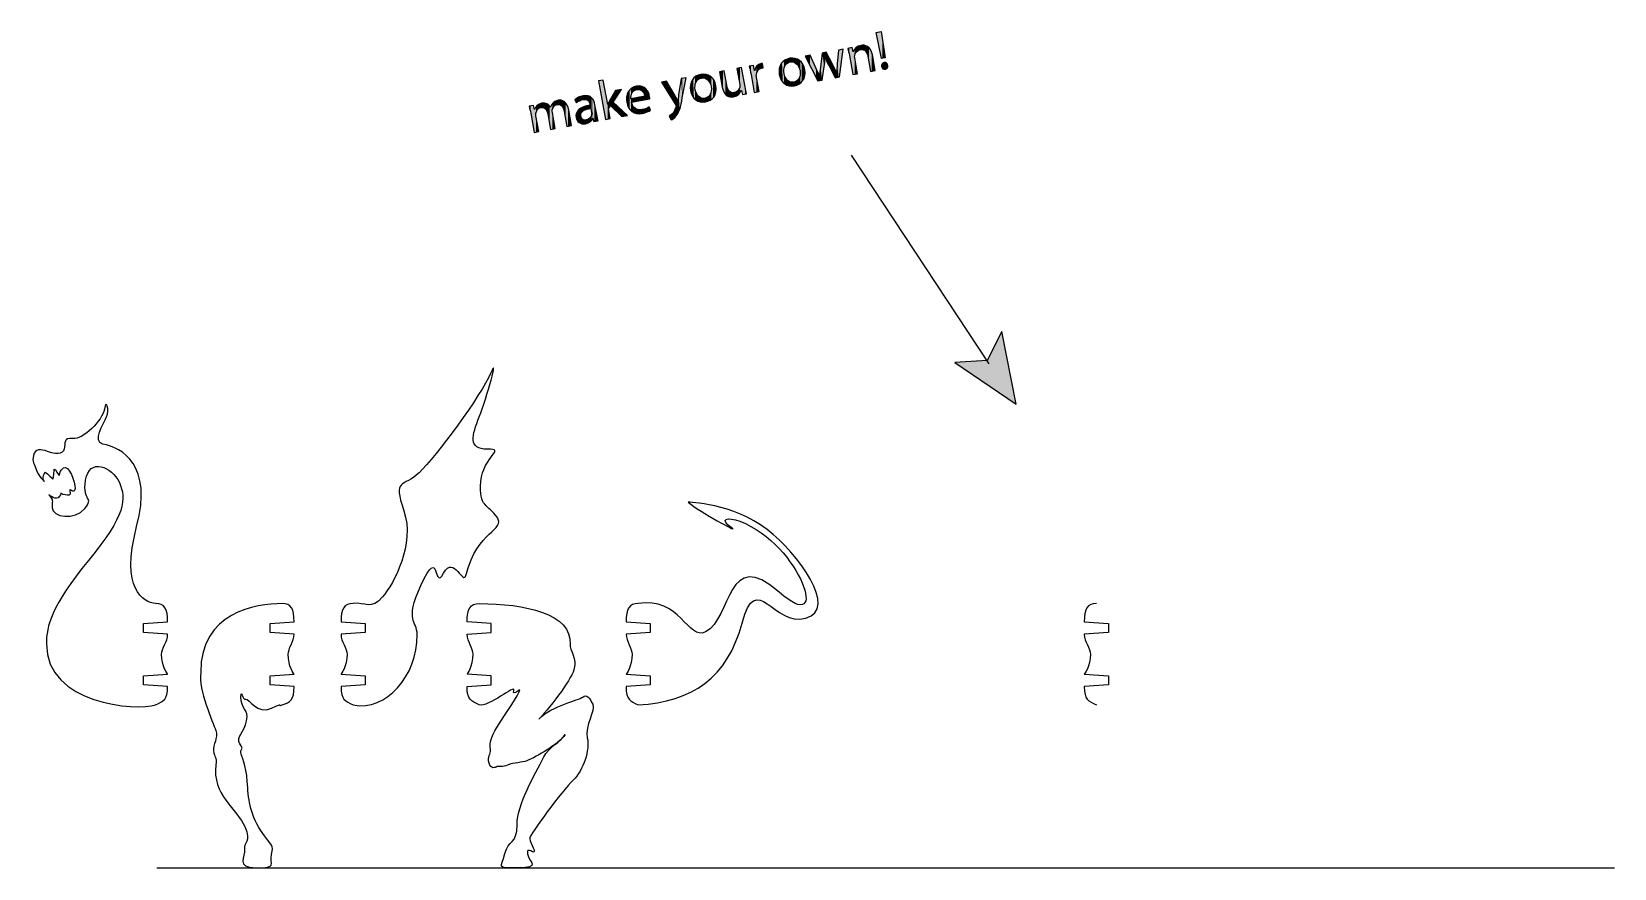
# Model space of a CAD drawing. Extents: x 86 to 546, y -315 to -72.
import ezdxf

# ---------------------------------------------------------------- set-up
doc = ezdxf.new("R2010")
doc.units = 0
doc.layers.add('LAYER_1', color=7, linetype='CONTINUOUS')

# ---------------------------------------------------------------- blocks, each defined once
blk = doc.blocks.new('*U5')
at = {"layer": 'LAYER_1', "color": 250}
for points in [[(231.36, -95.69), (230.92, -93.64), (231.36, -93.56)], [(232.13, -99.97), (231.36, -93.56), (232.13, -93.42)], [(231.36, -95.69), (231.36, -93.56), (232.13, -99.97)], [(232.13, -99.97), (232.13, -93.42), (232.37, -101.25)], [(232.47, -101.23), (232.42, -94.64), (232.47, -94.63)], [(232.75, -101.18), (232.47, -94.63), (232.75, -94.04)], [(232.85, -101.16), (232.75, -94.04), (232.85, -93.91)], [(232.87, -95.71), (232.85, -93.91), (232.87, -93.88)], [(232.89, -95.66), (232.87, -93.88), (232.89, -93.86)], [(233.02, -95.16), (232.89, -93.86), (233.02, -93.69)], [(233.17, -94.9), (233.02, -93.69), (233.17, -93.5)], [(233.32, -94.65), (233.17, -93.5), (233.32, -93.38)], [(233.45, -94.5), (233.32, -93.38), (233.45, -93.27)], [(233.52, -94.43), (233.45, -93.27), (233.52, -93.23)], [(233.72, -94.27), (233.52, -93.23), (233.72, -93.1)], [(233.76, -94.24), (233.72, -93.1), (233.76, -93.08)], [(233.78, -94.23), (233.76, -93.08), (233.78, -93.07)], [(234.03, -94.1), (233.78, -93.07), (234.03, -92.96)], [(234.16, -94.07), (234.03, -92.96), (234.16, -92.91)], [(234.34, -94.02), (234.16, -92.91), (234.34, -92.86)], [(234.61, -94), (234.34, -92.86), (234.61, -92.8)], [(234.72, -93.99), (234.61, -92.8), (234.72, -92.78)], [(234.99, -94.03), (234.72, -92.78), (234.99, -92.76)], [(234.72, -93.99), (234.72, -92.78), (234.99, -94.03)], [(234.99, -94.03), (234.99, -92.76), (235.06, -94.05)], [(235.06, -94.05), (235.06, -92.76), (235.35, -94.18)], [(235.35, -94.18), (235.35, -92.78), (235.37, -94.18)], [(235.37, -94.18), (235.37, -92.78), (235.64, -94.39)], [(235.64, -94.39), (235.64, -92.84), (235.7, -94.47)], [(235.7, -94.47), (235.7, -92.85), (235.87, -94.67)], [(235.87, -94.67), (235.87, -92.92), (236.03, -94.95)], [(236.03, -94.95), (236.03, -92.98), (236.06, -95)], [(236.06, -95), (236.06, -93), (236.2, -95.39)], [(236.2, -95.39), (236.2, -93.08), (236.31, -95.82)], [(236.31, -95.82), (236.31, -93.14), (236.33, -95.92)], [(236.33, -95.92), (236.33, -93.16), (236.6, -97.41)], [(236.6, -97.41), (236.6, -93.37), (236.84, -98.73)], [(236.84, -98.73), (236.84, -93.64), (237.04, -99.85)], [(237.04, -99.85), (237.04, -93.93), (237.07, -100.02)], [(237.07, -100.02), (237.04, -93.93), (237.07, -93.93)], [(237.14, -100.39), (237.07, -93.93), (237.14, -93.78)], [(237.07, -100.02), (237.07, -93.93), (237.14, -100.39)], [(237.36, -100.34), (237.14, -93.78), (237.36, -93.29)], [(237.6, -100.3), (237.36, -93.29), (237.6, -92.97)], [(237.62, -94.72), (237.6, -92.97), (237.62, -92.94)], [(237.64, -94.67), (237.62, -92.94), (237.64, -92.92)], [(237.74, -94.32), (237.64, -92.92), (237.74, -92.78)], [(237.78, -94.19), (237.74, -92.78), (237.78, -92.75)], [(238.05, -93.76), (237.78, -92.75), (238.05, -92.49)], [(238.07, -93.73), (238.05, -92.49), (238.07, -92.47)], [(238.41, -93.44), (238.07, -92.47), (238.41, -92.25)], [(238.49, -93.37), (238.41, -92.25), (238.49, -92.21)], [(238.75, -93.24), (238.49, -92.21), (238.75, -92.1)], [(238.49, -93.37), (238.49, -92.21), (238.49, -92.21)], [(238.83, -93.22), (238.75, -92.1), (238.83, -92.07)], [(239.03, -93.16), (238.83, -92.07), (239.03, -92.02)], [(239.33, -93.14), (239.03, -92.02), (239.33, -91.94)], [(239.43, -93.13), (239.33, -91.94), (239.43, -91.93)], [(239.73, -93.18), (239.43, -91.93), (239.73, -91.9)], [(239.43, -93.13), (239.43, -91.93), (239.73, -93.18)], [(239.73, -93.18), (239.73, -91.9), (239.79, -93.19)], [(239.79, -93.19), (239.79, -91.91), (240.11, -93.34)], [(240.11, -93.34), (240.11, -91.93), (240.17, -93.39)], [(240.17, -93.39), (240.17, -91.94), (240.39, -93.56)], [(240.39, -93.56), (240.39, -92), (240.63, -93.86)], [(240.63, -93.86), (240.63, -92.06), (240.63, -93.87)], [(240.63, -93.87), (240.63, -92.07), (240.83, -94.24)], [(240.83, -94.24), (240.83, -92.17), (240.99, -94.69)], [(240.99, -94.69), (240.99, -92.26), (241.08, -95.08)], [(241.08, -95.08), (241.08, -92.31), (241.11, -95.21)], [(241.11, -95.21), (241.11, -92.33), (241.5, -97.39)], [(241.5, -97.39), (241.5, -92.68), (241.88, -99.49)], [(241.88, -99.49), (241.88, -93.2), (241.89, -99.52)]]:
    blk.add_solid(points, dxfattribs=at)
at = {"layer": 'LAYER_1', "color": 250, "extrusion": (0, 0, -1)}
for points in [[(-232.37, -101.25), (-232.13, -93.42), (-232.37, -94.41)], [(-232.37, -101.25), (-232.37, -94.41), (-232.42, -101.24)], [(-232.42, -101.24), (-232.37, -94.41), (-232.42, -94.64)], [(-232.42, -101.24), (-232.42, -94.64), (-232.47, -101.23)], [(-232.47, -101.23), (-232.47, -94.63), (-232.75, -101.18)], [(-232.75, -101.18), (-232.75, -94.04), (-232.85, -101.16)], [(-232.85, -96.05), (-232.85, -93.91), (-232.87, -95.71)], [(-232.85, -101.16), (-232.85, -96.05), (-232.87, -101.16)], [(-232.87, -101.16), (-232.85, -96.05), (-232.87, -96.29)], [(-232.87, -95.71), (-232.87, -93.88), (-232.89, -95.66)], [(-232.87, -101.16), (-232.87, -96.29), (-232.89, -101.16)], [(-232.89, -101.16), (-232.87, -96.29), (-232.89, -96.41)], [(-232.89, -95.66), (-232.89, -93.86), (-233.02, -95.16)], [(-232.89, -101.16), (-232.89, -96.41), (-233.02, -101.13)], [(-233.02, -101.13), (-232.89, -96.41), (-233.02, -97.15)], [(-233.02, -95.16), (-233.02, -93.69), (-233.17, -94.9)], [(-233.17, -94.9), (-233.17, -93.5), (-233.32, -94.65)], [(-233.32, -94.65), (-233.32, -93.38), (-233.45, -94.5)], [(-233.45, -94.5), (-233.45, -93.27), (-233.52, -94.43)], [(-233.52, -94.43), (-233.52, -93.23), (-233.72, -94.27)], [(-233.72, -94.27), (-233.72, -93.1), (-233.76, -94.24)], [(-233.76, -94.24), (-233.76, -93.08), (-233.78, -94.23)], [(-233.78, -94.23), (-233.78, -93.07), (-234.03, -94.1)], [(-234.03, -94.1), (-234.03, -92.96), (-234.16, -94.07)], [(-234.16, -94.07), (-234.16, -92.91), (-234.34, -94.02)], [(-234.34, -94.02), (-234.34, -92.86), (-234.61, -94)], [(-234.61, -94), (-234.61, -92.8), (-234.72, -93.99)], [(-235.06, -94.05), (-234.99, -92.76), (-235.06, -92.76)], [(-235.35, -94.18), (-235.06, -92.76), (-235.35, -92.78)], [(-235.37, -94.18), (-235.35, -92.78), (-235.37, -92.78)], [(-235.64, -94.39), (-235.37, -92.78), (-235.64, -92.84)], [(-235.7, -94.47), (-235.64, -92.84), (-235.7, -92.85)], [(-235.87, -94.67), (-235.7, -92.85), (-235.87, -92.92)], [(-236.03, -94.95), (-235.87, -92.92), (-236.03, -92.98)], [(-236.06, -95), (-236.03, -92.98), (-236.06, -93)], [(-236.2, -95.39), (-236.06, -93), (-236.2, -93.08)], [(-236.31, -95.82), (-236.2, -93.08), (-236.31, -93.14)], [(-236.33, -95.92), (-236.31, -93.14), (-236.33, -93.16)], [(-236.6, -97.41), (-236.33, -93.16), (-236.6, -93.37)], [(-236.84, -98.73), (-236.6, -93.37), (-236.84, -93.64)], [(-237.04, -99.85), (-236.84, -93.64), (-237.04, -93.93)], [(-237.14, -100.39), (-237.14, -93.78), (-237.36, -100.34)], [(-237.36, -100.34), (-237.36, -93.29), (-237.6, -100.3)], [(-237.6, -95.06), (-237.6, -92.97), (-237.62, -94.72)], [(-237.6, -100.3), (-237.6, -95.06), (-237.62, -100.3)], [(-237.62, -100.3), (-237.6, -95.06), (-237.62, -95.27)], [(-237.62, -94.72), (-237.62, -92.94), (-237.64, -94.67)], [(-237.62, -100.3), (-237.62, -95.27), (-237.64, -100.29)], [(-237.64, -100.29), (-237.62, -95.27), (-237.64, -95.43)], [(-237.64, -94.67), (-237.64, -92.92), (-237.74, -94.32)], [(-237.64, -100.29), (-237.64, -95.43), (-237.74, -100.28)], [(-237.74, -100.28), (-237.64, -95.43), (-237.74, -96.01)], [(-237.74, -94.32), (-237.74, -92.78), (-237.78, -94.19)], [(-237.74, -100.28), (-237.74, -96.01), (-237.78, -100.27)], [(-237.78, -100.27), (-237.74, -96.01), (-237.78, -96.21)], [(-237.78, -94.19), (-237.78, -92.75), (-238.05, -93.76)], [(-237.78, -100.27), (-237.78, -96.21), (-238.05, -100.22)], [(-238.05, -100.22), (-237.78, -96.21), (-238.05, -97.73)], [(-238.05, -93.76), (-238.05, -92.49), (-238.07, -93.73)], [(-238.07, -93.73), (-238.07, -92.47), (-238.41, -93.44)], [(-238.41, -93.44), (-238.41, -92.25), (-238.49, -93.37)], [(-238.49, -93.37), (-238.49, -92.21), (-238.49, -93.37)], [(-238.49, -93.37), (-238.49, -92.21), (-238.75, -93.24)], [(-238.75, -93.24), (-238.75, -92.1), (-238.83, -93.22)], [(-238.83, -93.22), (-238.83, -92.07), (-239.03, -93.16)], [(-239.03, -93.16), (-239.03, -92.02), (-239.33, -93.14)], [(-239.33, -93.14), (-239.33, -91.94), (-239.43, -93.13)], [(-239.79, -93.19), (-239.73, -91.9), (-239.79, -91.91)], [(-240.11, -93.34), (-239.79, -91.91), (-240.11, -91.93)], [(-240.17, -93.39), (-240.11, -91.93), (-240.17, -91.94)], [(-240.39, -93.56), (-240.17, -91.94), (-240.39, -92)], [(-240.63, -93.86), (-240.39, -92), (-240.63, -92.06)], [(-240.63, -93.87), (-240.63, -92.06), (-240.63, -92.07)], [(-240.83, -94.24), (-240.63, -92.07), (-240.83, -92.17)], [(-240.99, -94.69), (-240.83, -92.17), (-240.99, -92.26)], [(-241.08, -95.08), (-240.99, -92.26), (-241.08, -92.31)], [(-241.11, -95.21), (-241.08, -92.31), (-241.11, -92.33)], [(-241.5, -97.39), (-241.11, -92.33), (-241.5, -92.68)], [(-241.88, -99.49), (-241.5, -92.68), (-241.88, -93.2)], [(-241.89, -99.52), (-241.88, -93.2), (-241.89, -93.22)], [(-241.89, -99.52), (-241.89, -93.22), (-242.2, -99.47)], [(-242.2, -99.47), (-241.89, -93.22), (-242.2, -93.9)], [(-242.2, -99.47), (-242.2, -93.9), (-242.43, -99.43)], [(-242.43, -99.43), (-242.2, -93.9), (-242.43, -94.79)], [(-242.43, -99.43), (-242.43, -94.79), (-243.24, -99.28)], [(-233.02, -101.13), (-233.02, -97.15), (-233.17, -101.1)], [(-233.17, -101.1), (-233.02, -97.15), (-233.17, -97.99)], [(-233.17, -101.1), (-233.17, -97.99), (-233.32, -101.08)], [(-233.32, -101.08), (-233.17, -97.99), (-233.32, -98.78)], [(-233.32, -101.08), (-233.32, -98.78), (-233.45, -101.05)], [(-233.45, -101.05), (-233.32, -98.78), (-233.45, -99.53)], [(-233.45, -101.05), (-233.45, -99.53), (-233.52, -101.04)], [(-233.52, -101.04), (-233.45, -99.53), (-233.52, -99.9)], [(-233.52, -101.04), (-233.52, -99.9), (-233.72, -101.01)], [(-238.05, -100.22), (-238.05, -97.73), (-238.07, -100.22)], [(-238.07, -100.22), (-238.05, -97.73), (-238.07, -97.84)], [(-238.07, -100.22), (-238.07, -97.84), (-238.41, -100.15)], [(-238.41, -100.15), (-238.07, -97.84), (-238.41, -99.7)], [(-238.41, -100.15), (-238.41, -99.7), (-238.49, -100.14)]]:
    blk.add_solid(points, dxfattribs=at)
blk = doc.blocks.new('*U6')
at = {"layer": 'LAYER_1', "color": 250}
for points in [[(244.49, -92.35), (244.16, -91.76), (244.49, -91.5)], [(244.53, -92.43), (244.49, -91.5), (244.53, -91.47)], [(244.49, -92.35), (244.49, -91.5), (244.49, -92.36)], [(244.49, -92.36), (244.49, -91.5), (244.49, -91.5)], [(244.49, -92.36), (244.49, -91.5), (244.53, -92.43)], [(244.61, -92.57), (244.53, -91.47), (244.61, -91.4)], [(244.53, -92.43), (244.53, -91.47), (244.53, -92.43)], [(244.53, -92.43), (244.53, -91.47), (244.53, -91.47)], [(244.53, -92.43), (244.53, -91.47), (244.61, -92.57)], [(244.63, -92.6), (244.61, -91.4), (244.63, -91.39)], [(244.61, -92.57), (244.61, -91.4), (244.63, -92.6)], [(244.64, -92.62), (244.63, -91.39), (244.64, -91.38)], [(244.63, -92.6), (244.63, -91.39), (244.64, -92.62)], [(244.73, -92.54), (244.64, -91.38), (244.73, -91.33)], [(244.64, -92.62), (244.64, -91.38), (244.64, -91.38)], [(244.83, -92.47), (244.73, -91.33), (244.83, -91.28)], [(244.9, -92.41), (244.83, -91.28), (244.9, -91.24)], [(245.03, -92.31), (244.9, -91.24), (245.03, -91.16)], [(245.08, -92.28), (245.03, -91.16), (245.08, -91.14)], [(245.1, -92.27), (245.08, -91.14), (245.1, -91.12)], [(245.2, -92.21), (245.1, -91.12), (245.2, -91.07)], [(245.34, -92.13), (245.2, -91.07), (245.34, -91.01)], [(245.39, -92.1), (245.34, -91.01), (245.39, -90.99)], [(245.49, -92.04), (245.39, -90.99), (245.49, -90.95)], [(245.61, -91.99), (245.49, -90.95), (245.61, -90.9)], [(245.77, -91.92), (245.61, -90.9), (245.77, -90.84)], [(245.84, -91.89), (245.77, -90.84), (245.84, -90.81)], [(245.86, -91.88), (245.84, -90.81), (245.86, -90.8)], [(245.88, -91.88), (245.86, -90.8), (245.88, -90.8)], [(245.89, -91.87), (245.88, -90.8), (245.89, -90.8)], [(245.93, -91.86), (245.89, -90.8), (245.93, -90.79)], [(245.97, -91.84), (245.93, -90.79), (245.97, -90.78)], [(245.93, -91.86), (245.93, -90.79), (245.93, -90.79)], [(245.93, -91.86), (245.93, -90.79), (245.93, -90.79)], [(245.99, -91.83), (245.97, -90.78), (245.99, -90.77)], [(246.02, -91.82), (245.99, -90.77), (246.02, -90.76)], [(246.03, -91.82), (246.02, -90.76), (246.03, -90.76)], [(246.1, -91.8), (246.03, -90.76), (246.1, -90.74)], [(246.14, -91.79), (246.1, -90.74), (246.14, -90.73)], [(246.18, -91.78), (246.14, -90.73), (246.18, -90.72)], [(246.21, -91.77), (246.18, -90.72), (246.21, -90.72)], [(246.26, -91.76), (246.21, -90.72), (246.26, -90.7)], [(246.29, -91.75), (246.26, -90.7), (246.29, -90.69)], [(246.46, -91.71), (246.29, -90.69), (246.46, -90.65)], [(246.47, -91.7), (246.46, -90.65), (246.47, -90.65)], [(246.52, -91.69), (246.47, -90.65), (246.52, -90.64)], [(246.54, -91.69), (246.52, -90.64), (246.54, -90.63)], [(246.67, -91.68), (246.54, -90.63), (246.67, -90.61)], [(246.68, -91.68), (246.67, -90.61), (246.68, -90.61)], [(246.68, -91.68), (246.68, -90.61), (246.68, -90.61)], [(246.71, -91.68), (246.68, -90.61), (246.71, -90.61)], [(246.9, -91.66), (246.71, -90.61), (246.9, -90.58)], [(246.92, -91.66), (246.9, -90.58), (246.92, -90.58)], [(246.96, -91.66), (246.92, -90.58), (246.96, -90.57)], [(247.05, -91.65), (246.96, -90.57), (247.05, -90.57)], [(247.05, -91.65), (247.05, -90.57), (247.15, -91.66)], [(247.15, -91.66), (247.05, -90.57), (247.15, -90.57)], [(247.15, -91.66), (247.15, -90.57), (247.17, -91.67)], [(247.17, -91.67), (247.15, -90.57), (247.17, -90.57)], [(247.26, -91.68), (247.17, -90.57), (247.26, -90.56)], [(247.17, -91.67), (247.17, -90.57), (247.26, -91.68)], [(247.26, -91.68), (247.26, -90.56), (247.35, -91.69)], [(247.35, -91.69), (247.26, -90.56), (247.35, -90.56)], [(247.35, -91.69), (247.35, -90.56), (247.4, -91.7)], [(247.4, -91.7), (247.4, -90.56), (247.44, -91.7)], [(247.44, -91.7), (247.44, -90.57), (247.48, -91.71)], [(247.48, -91.71), (247.48, -90.57), (247.57, -91.75)], [(247.57, -91.75), (247.57, -90.57), (247.62, -91.77)], [(247.62, -91.77), (247.62, -90.58), (247.65, -91.78)], [(247.65, -91.78), (247.65, -90.58), (247.67, -91.79)], [(247.67, -91.79), (247.67, -90.58), (247.7, -91.81)], [(247.7, -91.81), (247.7, -90.58), (247.79, -91.84)], [(247.79, -91.84), (247.79, -90.6), (247.82, -91.86)], [(247.82, -91.86), (247.82, -90.61), (248.01, -92.01)], [(248.01, -92.01), (248.01, -90.64), (248.02, -92.02)], [(248.02, -92.02), (248.02, -90.64), (248.09, -92.07)], [(248.09, -92.07), (248.09, -90.66), (248.09, -92.08)], [(248.09, -92.08), (248.09, -90.67), (248.23, -92.27)], [(248.23, -92.27), (248.23, -90.71), (248.28, -92.33)], [(248.28, -92.33), (248.28, -90.73), (248.32, -92.4)], [(248.32, -92.4), (248.32, -90.74), (248.33, -92.42)], [(248.33, -92.42), (248.33, -90.74), (248.35, -92.47)], [(248.35, -92.47), (248.35, -90.76), (248.42, -92.61)], [(248.42, -92.61), (248.42, -90.79), (248.57, -93.14)], [(248.57, -93.14), (248.57, -90.86), (248.57, -93.16)], [(248.57, -93.16), (248.57, -90.86), (248.59, -93.22)], [(248.59, -93.22), (248.59, -90.86), (248.6, -93.3)], [(248.81, -94.25), (248.81, -91.01), (248.83, -94.36)], [(248.83, -94.36), (248.83, -91.02), (248.86, -94.55)], [(248.86, -94.55), (248.86, -91.05), (248.89, -94.72)], [(248.89, -94.72), (248.89, -91.07), (248.99, -95.26)], [(248.99, -95.26), (248.99, -91.15), (249.04, -95.54)], [(249.04, -95.54), (249.04, -91.2), (249.05, -95.58)], [(249.05, -95.58), (249.05, -91.2), (249.05, -95.59)], [(249.05, -95.59), (249.05, -91.2), (249.06, -95.8)], [(249.43, -97.16), (249.43, -91.68), (249.67, -97.96)], [(244.53, -96.95), (244.49, -96.3), (244.53, -95.99)], [(244.49, -96.62), (244.49, -96.3), (244.49, -96.3)], [(244.49, -96.62), (244.49, -96.3), (244.53, -96.95)], [(244.61, -97.25), (244.53, -95.98), (244.61, -95.69)], [(244.53, -96.96), (244.53, -95.99), (244.53, -95.98)], [(244.53, -96.96), (244.53, -95.98), (244.61, -97.25)], [(244.53, -96.95), (244.53, -95.99), (244.53, -96.96)], [(244.63, -97.32), (244.61, -95.69), (244.63, -95.65)], [(244.61, -97.25), (244.61, -95.69), (244.63, -97.32)], [(244.64, -97.35), (244.63, -95.65), (244.64, -95.63)], [(244.63, -97.32), (244.63, -95.65), (244.64, -97.35)], [(244.73, -97.55), (244.64, -95.61), (244.73, -95.4)], [(244.64, -97.37), (244.64, -95.63), (244.64, -95.61)], [(244.64, -97.37), (244.64, -95.61), (244.73, -97.55)], [(244.64, -97.35), (244.64, -95.63), (244.64, -97.37)], [(244.83, -97.74), (244.73, -95.4), (244.83, -95.25)], [(244.73, -97.55), (244.73, -95.4), (244.83, -97.74)], [(244.9, -97.84), (244.83, -95.25), (244.9, -95.13)], [(244.83, -97.74), (244.83, -95.25), (244.9, -97.84)], [(245.03, -98.02), (244.9, -95.13), (245.03, -94.96)], [(244.9, -97.84), (244.9, -95.13), (245.03, -98.02)], [(245.08, -98.08), (245.03, -94.96), (245.08, -94.9)], [(245.03, -98.02), (245.03, -94.96), (245.08, -98.08)], [(245.1, -98.1), (245.08, -94.9), (245.1, -94.88)], [(245.08, -98.08), (245.08, -94.9), (245.1, -98.1)], [(245.2, -98.19), (245.1, -94.88), (245.2, -94.77)], [(245.1, -98.1), (245.1, -94.88), (245.2, -98.19)], [(245.34, -98.31), (245.2, -94.77), (245.34, -94.63)], [(245.2, -98.19), (245.2, -94.77), (245.34, -98.31)], [(245.39, -98.36), (245.34, -94.63), (245.39, -94.59)], [(245.34, -98.31), (245.34, -94.63), (245.39, -98.36)], [(245.49, -98.42), (245.39, -94.59), (245.49, -94.51)], [(245.39, -98.36), (245.39, -94.59), (245.49, -98.42)], [(245.61, -98.49), (245.49, -94.51), (245.61, -94.41)], [(245.49, -98.42), (245.49, -94.51), (245.61, -98.49)], [(245.77, -98.58), (245.61, -94.41), (245.77, -94.31)], [(245.61, -98.49), (245.61, -94.41), (245.77, -98.58)], [(245.84, -98.61), (245.77, -94.31), (245.84, -94.26)], [(245.77, -98.58), (245.77, -94.31), (245.84, -98.61)], [(245.86, -98.61), (245.84, -94.26), (245.86, -94.25)], [(245.84, -98.61), (245.84, -94.26), (245.86, -98.61)], [(245.88, -96.04), (245.86, -94.25), (245.88, -94.24)], [(245.86, -98.61), (245.86, -96.29), (245.88, -98.62)], [(245.89, -95.98), (245.88, -94.24), (245.89, -94.23)], [(245.88, -98.62), (245.88, -96.42), (245.89, -98.62)], [(245.93, -95.83), (245.89, -94.23), (245.93, -94.2)], [(245.97, -95.71), (245.93, -94.2), (245.97, -94.18)], [(245.93, -95.81), (245.93, -94.2), (245.93, -94.2)], [(245.93, -95.81), (245.93, -94.2), (245.93, -94.2)], [(245.99, -95.66), (245.97, -94.18), (245.99, -94.17)], [(246.02, -95.6), (245.99, -94.17), (246.02, -94.16)], [(246.03, -95.58), (246.02, -94.16), (246.03, -94.15)], [(246.1, -95.48), (246.03, -94.15), (246.1, -94.12)], [(246.14, -95.41), (246.1, -94.12), (246.14, -94.1)], [(246.18, -95.37), (246.14, -94.1), (246.18, -94.08)], [(246.21, -95.34), (246.18, -94.08), (246.21, -94.06)], [(246.26, -95.27), (246.21, -94.06), (246.26, -94.03)], [(246.29, -95.24), (246.26, -94.03), (246.29, -94.02)], [(246.46, -95.1), (246.29, -94.02), (246.46, -93.94)], [(246.47, -95.08), (246.46, -93.94), (246.47, -93.93)], [(246.52, -95.05), (246.47, -93.93), (246.52, -93.91)], [(246.54, -95.04), (246.52, -93.91), (246.54, -93.9)], [(246.67, -94.94), (246.54, -93.9), (246.67, -93.83)], [(246.68, -94.94), (246.67, -93.83), (246.68, -93.83)], [(246.71, -94.92), (246.68, -93.83), (246.71, -93.82)], [(246.68, -94.94), (246.68, -93.83), (246.68, -93.83)], [(246.9, -94.81), (246.71, -93.82), (246.9, -93.75)], [(246.92, -94.8), (246.9, -93.75), (246.92, -93.75)], [(246.96, -94.79), (246.92, -93.75), (246.96, -93.73)], [(247.05, -94.74), (246.96, -93.73), (247.05, -93.7)], [(247.15, -94.7), (247.05, -93.7), (247.15, -93.67)], [(247.17, -94.69), (247.15, -93.67), (247.17, -93.66)], [(247.26, -94.65), (247.17, -93.66), (247.26, -93.63)], [(247.35, -94.62), (247.26, -93.63), (247.35, -93.6)], [(247.4, -94.6), (247.35, -93.6), (247.4, -93.58)], [(247.44, -94.59), (247.4, -93.58), (247.44, -93.57)], [(247.48, -94.57), (247.44, -93.57), (247.48, -93.56)], [(247.57, -94.54), (247.48, -93.56), (247.57, -93.53)], [(247.62, -94.53), (247.57, -93.53), (247.62, -93.52)], [(247.65, -94.51), (247.62, -93.52), (247.65, -93.51)], [(247.67, -94.51), (247.65, -93.51), (247.67, -93.51)], [(247.7, -94.5), (247.67, -93.51), (247.7, -93.5)], [(247.79, -94.48), (247.7, -93.5), (247.79, -93.48)], [(247.82, -94.47), (247.79, -93.48), (247.82, -93.47)], [(248.01, -94.42), (247.82, -93.47), (248.01, -93.43)], [(248.02, -94.42), (248.01, -93.43), (248.02, -93.43)], [(248.09, -94.4), (248.02, -93.43), (248.09, -93.41)], [(248.23, -94.36), (248.09, -93.41), (248.23, -93.38)], [(248.09, -94.4), (248.09, -93.41), (248.09, -93.41)], [(248.28, -94.35), (248.23, -93.38), (248.28, -93.37)], [(248.32, -94.35), (248.28, -93.37), (248.32, -93.36)], [(248.33, -94.34), (248.32, -93.36), (248.33, -93.36)], [(248.35, -94.34), (248.33, -93.36), (248.35, -93.35)], [(248.42, -94.33), (248.35, -93.35), (248.42, -93.34)], [(248.57, -94.3), (248.42, -93.34), (248.57, -93.31)], [(248.57, -94.3), (248.57, -93.31), (248.57, -93.3)], [(248.59, -94.29), (248.57, -93.3), (248.59, -93.3)], [(248.6, -94.29), (248.59, -93.3), (248.6, -93.3)], [(248.99, -97.77), (248.89, -96.55), (248.99, -96.29)], [(249.04, -97.71), (248.99, -96.29), (249.04, -96.06)], [(249.05, -97.7), (249.04, -96.06), (249.05, -96.04)], [(249.06, -97.68), (249.05, -96.03), (249.06, -95.8)], [(249.05, -97.7), (249.05, -96.04), (249.05, -96.03)], [(249.67, -97.96), (249.67, -92.12), (249.72, -98.1)], [(245.89, -98.62), (245.89, -96.55), (245.93, -98.63)], [(245.93, -98.63), (245.93, -96.72), (245.93, -98.63)], [(245.93, -98.63), (245.93, -96.73), (245.93, -98.63)], [(245.93, -98.63), (245.93, -96.73), (245.97, -98.65)], [(245.97, -98.65), (245.97, -96.86), (245.99, -98.66)], [(245.99, -98.66), (245.99, -96.91), (246.02, -98.66)], [(246.02, -98.66), (246.02, -96.97), (246.03, -98.67)], [(246.03, -98.67), (246.03, -97), (246.1, -98.69)], [(246.1, -98.69), (246.1, -97.12), (246.14, -98.7)], [(246.14, -98.7), (246.14, -97.18), (246.18, -98.72)], [(246.18, -98.72), (246.18, -97.23), (246.21, -98.73)], [(246.21, -98.73), (246.21, -97.27), (246.26, -98.73)], [(246.26, -98.73), (246.26, -97.33), (246.29, -98.73)], [(246.29, -98.73), (246.29, -97.35), (246.46, -98.75)], [(246.46, -98.75), (246.46, -97.48), (246.47, -98.75)], [(246.47, -98.75), (246.47, -97.49), (246.52, -98.76)], [(246.52, -98.76), (246.52, -97.51), (246.54, -98.76)], [(246.54, -98.76), (246.54, -97.52), (246.67, -98.77)], [(246.67, -98.77), (246.67, -97.59), (246.68, -98.78)], [(246.68, -98.78), (246.68, -97.59), (246.68, -98.78)], [(246.68, -98.78), (246.68, -97.59), (246.71, -98.78)], [(247.26, -98.73), (247.17, -97.67), (247.26, -97.66)], [(247.35, -98.71), (247.26, -97.66), (247.35, -97.65)], [(247.4, -98.69), (247.35, -97.65), (247.4, -97.64)], [(247.44, -98.69), (247.4, -97.64), (247.44, -97.64)], [(247.48, -98.67), (247.44, -97.64), (247.48, -97.63)], [(247.57, -98.65), (247.48, -97.63), (247.57, -97.61)], [(247.62, -98.64), (247.57, -97.61), (247.62, -97.6)], [(247.65, -98.63), (247.62, -97.6), (247.65, -97.59)], [(247.67, -98.62), (247.65, -97.59), (247.67, -97.58)], [(247.7, -98.61), (247.67, -97.58), (247.7, -97.57)], [(247.79, -98.58), (247.7, -97.57), (247.79, -97.55)], [(247.82, -98.57), (247.79, -97.55), (247.82, -97.53)], [(248.01, -98.5), (247.82, -97.53), (248.01, -97.45)], [(248.02, -98.49), (248.01, -97.45), (248.02, -97.44)], [(248.09, -98.45), (248.02, -97.44), (248.09, -97.41)], [(248.23, -98.38), (248.09, -97.41), (248.23, -97.31)], [(248.09, -98.45), (248.09, -97.41), (248.09, -97.41)], [(248.28, -98.35), (248.23, -97.31), (248.28, -97.28)], [(248.32, -98.33), (248.28, -97.28), (248.32, -97.26)], [(248.33, -98.33), (248.32, -97.26), (248.33, -97.25)], [(248.35, -98.31), (248.33, -97.25), (248.35, -97.23)], [(248.42, -98.26), (248.35, -97.23), (248.42, -97.17)], [(248.57, -98.16), (248.42, -97.17), (248.57, -97.03)], [(248.59, -98.15), (248.57, -97.02), (248.59, -97.01)], [(248.57, -98.15), (248.57, -97.03), (248.57, -97.02)], [(248.6, -98.14), (248.59, -97.01), (248.6, -96.99)], [(248.61, -98.13), (248.6, -96.99), (248.61, -96.98)], [(248.75, -98), (248.61, -96.98), (248.75, -96.79)], [(248.81, -97.96), (248.75, -96.79), (248.81, -96.7)], [(248.83, -97.94), (248.81, -96.7), (248.83, -96.66)], [(248.86, -97.91), (248.83, -96.66), (248.86, -96.6)], [(248.89, -97.87), (248.86, -96.6), (248.89, -96.55)]]:
    blk.add_solid(points, dxfattribs=at)
at = {"layer": 'LAYER_1', "color": 250, "extrusion": (0, 0, -1)}
for points in [[(-244.64, -92.62), (-244.64, -91.38), (-244.64, -92.62)], [(-244.64, -92.62), (-244.64, -91.38), (-244.73, -92.54)], [(-244.73, -92.54), (-244.73, -91.33), (-244.83, -92.47)], [(-244.83, -92.47), (-244.83, -91.28), (-244.9, -92.41)], [(-244.9, -92.41), (-244.9, -91.24), (-245.03, -92.31)], [(-245.03, -92.31), (-245.03, -91.16), (-245.08, -92.28)], [(-245.08, -92.28), (-245.08, -91.14), (-245.1, -92.27)], [(-245.1, -92.27), (-245.1, -91.12), (-245.2, -92.21)], [(-245.2, -92.21), (-245.2, -91.07), (-245.34, -92.13)], [(-245.34, -92.13), (-245.34, -91.01), (-245.39, -92.1)], [(-245.39, -92.1), (-245.39, -90.99), (-245.49, -92.04)], [(-245.49, -92.04), (-245.49, -90.95), (-245.61, -91.99)], [(-245.61, -91.99), (-245.61, -90.9), (-245.77, -91.92)], [(-245.77, -91.92), (-245.77, -90.84), (-245.84, -91.89)], [(-245.84, -91.89), (-245.84, -90.81), (-245.86, -91.88)], [(-245.86, -91.88), (-245.86, -90.8), (-245.88, -91.88)], [(-245.88, -91.88), (-245.88, -90.8), (-245.89, -91.87)], [(-245.89, -91.87), (-245.89, -90.8), (-245.93, -91.86)], [(-245.93, -91.86), (-245.93, -90.79), (-245.93, -91.86)], [(-245.93, -91.86), (-245.93, -90.79), (-245.93, -91.86)], [(-245.93, -91.86), (-245.93, -90.79), (-245.97, -91.84)], [(-245.97, -91.84), (-245.97, -90.78), (-245.99, -91.83)], [(-245.99, -91.83), (-245.99, -90.77), (-246.02, -91.82)], [(-246.02, -91.82), (-246.02, -90.76), (-246.03, -91.82)], [(-246.03, -91.82), (-246.03, -90.76), (-246.1, -91.8)], [(-246.1, -91.8), (-246.1, -90.74), (-246.14, -91.79)], [(-246.14, -91.79), (-246.14, -90.73), (-246.18, -91.78)], [(-246.18, -91.78), (-246.18, -90.72), (-246.21, -91.77)], [(-246.21, -91.77), (-246.21, -90.72), (-246.26, -91.76)], [(-246.26, -91.76), (-246.26, -90.7), (-246.29, -91.75)], [(-246.29, -91.75), (-246.29, -90.69), (-246.46, -91.71)], [(-246.46, -91.71), (-246.46, -90.65), (-246.47, -91.7)], [(-246.47, -91.7), (-246.47, -90.65), (-246.52, -91.69)], [(-246.52, -91.69), (-246.52, -90.64), (-246.54, -91.69)], [(-246.54, -91.69), (-246.54, -90.63), (-246.67, -91.68)], [(-246.67, -91.68), (-246.67, -90.61), (-246.68, -91.68)], [(-246.68, -91.68), (-246.68, -90.61), (-246.68, -91.68)], [(-246.68, -91.68), (-246.68, -90.61), (-246.71, -91.68)], [(-246.71, -91.68), (-246.71, -90.61), (-246.9, -91.66)], [(-246.9, -91.66), (-246.9, -90.58), (-246.92, -91.66)], [(-246.92, -91.66), (-246.92, -90.58), (-246.96, -91.66)], [(-246.96, -91.66), (-246.96, -90.57), (-247.05, -91.65)], [(-247.4, -91.7), (-247.35, -90.56), (-247.4, -90.56)], [(-247.44, -91.7), (-247.4, -90.56), (-247.44, -90.57)], [(-247.48, -91.71), (-247.44, -90.57), (-247.48, -90.57)], [(-247.57, -91.75), (-247.48, -90.57), (-247.57, -90.57)], [(-247.62, -91.77), (-247.57, -90.57), (-247.62, -90.58)], [(-247.65, -91.78), (-247.62, -90.58), (-247.65, -90.58)], [(-247.67, -91.79), (-247.65, -90.58), (-247.67, -90.58)], [(-247.7, -91.81), (-247.67, -90.58), (-247.7, -90.58)], [(-247.79, -91.84), (-247.7, -90.58), (-247.79, -90.6)], [(-247.82, -91.86), (-247.79, -90.6), (-247.82, -90.61)], [(-248.01, -92.01), (-247.82, -90.61), (-248.01, -90.64)], [(-248.02, -92.02), (-248.01, -90.64), (-248.02, -90.64)], [(-248.09, -92.07), (-248.02, -90.64), (-248.09, -90.66)], [(-248.09, -92.08), (-248.09, -90.66), (-248.09, -90.67)], [(-248.23, -92.27), (-248.09, -90.67), (-248.23, -90.71)], [(-248.28, -92.33), (-248.23, -90.71), (-248.28, -90.73)], [(-248.32, -92.4), (-248.28, -90.73), (-248.32, -90.74)], [(-248.33, -92.42), (-248.32, -90.74), (-248.33, -90.74)], [(-248.35, -92.47), (-248.33, -90.74), (-248.35, -90.76)], [(-248.42, -92.61), (-248.35, -90.76), (-248.42, -90.79)], [(-248.57, -93.14), (-248.42, -90.79), (-248.57, -90.86)], [(-248.57, -93.16), (-248.57, -90.86), (-248.57, -90.86)], [(-248.59, -93.22), (-248.57, -90.86), (-248.59, -90.86)], [(-248.6, -93.3), (-248.59, -90.86), (-248.6, -90.87)], [(-248.6, -94.29), (-248.6, -90.87), (-248.61, -94.29)], [(-248.61, -94.29), (-248.6, -90.87), (-248.61, -90.88)], [(-248.61, -94.29), (-248.61, -90.88), (-248.75, -94.26)], [(-248.75, -94.26), (-248.61, -90.88), (-248.75, -90.97)], [(-248.75, -94.26), (-248.75, -90.97), (-248.81, -94.25)], [(-248.81, -94.25), (-248.75, -90.97), (-248.81, -91.01)], [(-248.83, -94.36), (-248.81, -91.01), (-248.83, -91.02)], [(-248.86, -94.55), (-248.83, -91.02), (-248.86, -91.05)], [(-248.89, -94.72), (-248.86, -91.05), (-248.89, -91.07)], [(-248.99, -95.26), (-248.89, -91.07), (-248.99, -91.15)], [(-249.04, -95.54), (-248.99, -91.15), (-249.04, -91.2)], [(-249.05, -95.58), (-249.04, -91.2), (-249.05, -91.2)], [(-249.05, -95.59), (-249.05, -91.2), (-249.05, -91.2)], [(-249.06, -95.8), (-249.05, -91.2), (-249.06, -91.23)], [(-249.06, -97.68), (-249.06, -91.23), (-249.07, -97.67)], [(-249.07, -97.67), (-249.06, -91.23), (-249.07, -91.23)], [(-249.07, -97.67), (-249.07, -91.23), (-249.38, -97.17)], [(-249.38, -97.17), (-249.07, -91.23), (-249.38, -91.6)], [(-249.38, -97.17), (-249.38, -91.6), (-249.4, -97.17)], [(-249.4, -97.17), (-249.38, -91.6), (-249.4, -91.62)], [(-249.4, -97.17), (-249.4, -91.62), (-249.43, -97.16)], [(-249.43, -97.16), (-249.4, -91.62), (-249.43, -91.68)], [(-249.67, -97.96), (-249.43, -91.68), (-249.67, -92.12)], [(-245.86, -96.29), (-245.86, -94.25), (-245.88, -96.04)], [(-245.88, -98.62), (-245.86, -96.29), (-245.88, -96.42)], [(-245.88, -96.04), (-245.88, -94.24), (-245.89, -95.98)], [(-245.89, -98.62), (-245.88, -96.42), (-245.89, -96.55)], [(-245.89, -95.98), (-245.89, -94.23), (-245.93, -95.83)], [(-245.93, -95.83), (-245.93, -94.2), (-245.93, -95.81)], [(-245.93, -95.81), (-245.93, -94.2), (-245.93, -95.81)], [(-245.93, -95.81), (-245.93, -94.2), (-245.97, -95.71)], [(-245.97, -95.71), (-245.97, -94.18), (-245.99, -95.66)], [(-245.99, -95.66), (-245.99, -94.17), (-246.02, -95.6)], [(-246.02, -95.6), (-246.02, -94.16), (-246.03, -95.58)], [(-246.03, -95.58), (-246.03, -94.15), (-246.1, -95.48)], [(-246.1, -95.48), (-246.1, -94.12), (-246.14, -95.41)], [(-246.14, -95.41), (-246.14, -94.1), (-246.18, -95.37)], [(-246.18, -95.37), (-246.18, -94.08), (-246.21, -95.34)], [(-246.21, -95.34), (-246.21, -94.06), (-246.26, -95.27)], [(-246.26, -95.27), (-246.26, -94.03), (-246.29, -95.24)], [(-246.29, -95.24), (-246.29, -94.02), (-246.46, -95.1)], [(-246.46, -95.1), (-246.46, -93.94), (-246.47, -95.08)], [(-246.47, -95.08), (-246.47, -93.93), (-246.52, -95.05)], [(-246.52, -95.05), (-246.52, -93.91), (-246.54, -95.04)], [(-246.54, -95.04), (-246.54, -93.9), (-246.67, -94.94)], [(-246.67, -94.94), (-246.67, -93.83), (-246.68, -94.94)], [(-246.68, -94.94), (-246.68, -93.83), (-246.68, -94.94)], [(-246.68, -94.94), (-246.68, -93.83), (-246.71, -94.92)], [(-246.71, -94.92), (-246.71, -93.82), (-246.9, -94.81)], [(-246.9, -94.81), (-246.9, -93.75), (-246.92, -94.8)], [(-246.92, -94.8), (-246.92, -93.75), (-246.96, -94.79)], [(-246.96, -94.79), (-246.96, -93.73), (-247.05, -94.74)], [(-247.05, -94.74), (-247.05, -93.7), (-247.15, -94.7)], [(-247.15, -94.7), (-247.15, -93.67), (-247.17, -94.69)], [(-247.17, -94.69), (-247.17, -93.66), (-247.26, -94.65)], [(-247.26, -94.65), (-247.26, -93.63), (-247.35, -94.62)], [(-247.35, -94.62), (-247.35, -93.6), (-247.4, -94.6)], [(-247.4, -94.6), (-247.4, -93.58), (-247.44, -94.59)], [(-247.44, -94.59), (-247.44, -93.57), (-247.48, -94.57)], [(-247.48, -94.57), (-247.48, -93.56), (-247.57, -94.54)], [(-247.57, -94.54), (-247.57, -93.53), (-247.62, -94.53)], [(-247.62, -94.53), (-247.62, -93.52), (-247.65, -94.51)], [(-247.65, -94.51), (-247.65, -93.51), (-247.67, -94.51)], [(-247.67, -94.51), (-247.67, -93.51), (-247.7, -94.5)], [(-247.7, -94.5), (-247.7, -93.5), (-247.79, -94.48)], [(-247.79, -94.48), (-247.79, -93.48), (-247.82, -94.47)], [(-247.82, -94.47), (-247.82, -93.47), (-248.01, -94.42)], [(-248.01, -94.42), (-248.01, -93.43), (-248.02, -94.42)], [(-248.02, -94.42), (-248.02, -93.43), (-248.09, -94.4)], [(-248.09, -94.4), (-248.09, -93.41), (-248.09, -94.4)], [(-248.09, -94.4), (-248.09, -93.41), (-248.23, -94.36)], [(-248.23, -94.36), (-248.23, -93.38), (-248.28, -94.35)], [(-248.28, -94.35), (-248.28, -93.37), (-248.32, -94.35)], [(-248.32, -94.35), (-248.32, -93.36), (-248.33, -94.34)], [(-248.33, -94.34), (-248.33, -93.36), (-248.35, -94.34)], [(-248.35, -94.34), (-248.35, -93.35), (-248.42, -94.33)], [(-248.42, -94.33), (-248.42, -93.34), (-248.57, -94.3)], [(-248.57, -94.3), (-248.57, -93.3), (-248.59, -94.29)], [(-248.57, -94.3), (-248.57, -93.31), (-248.57, -94.3)], [(-248.59, -94.29), (-248.59, -93.3), (-248.6, -94.29)], [(-248.99, -97.77), (-248.99, -96.29), (-249.04, -97.71)], [(-249.04, -97.71), (-249.04, -96.06), (-249.05, -97.7)], [(-249.05, -97.7), (-249.05, -96.03), (-249.06, -97.68)], [(-249.05, -97.7), (-249.05, -96.04), (-249.05, -97.7)], [(-249.72, -98.1), (-249.67, -92.12), (-249.72, -92.24)], [(-249.72, -98.1), (-249.72, -92.24), (-249.87, -98.08)], [(-249.87, -98.08), (-249.72, -92.24), (-249.87, -92.66)], [(-249.87, -98.08), (-249.87, -92.66), (-250, -98.05)], [(-250, -98.05), (-249.87, -92.66), (-250, -93.22)], [(-250, -98.05), (-250, -93.22), (-250.52, -97.96)], [(-250.52, -97.96), (-250, -93.22), (-250.52, -96.07)], [(-250.52, -97.96), (-250.52, -96.07), (-250.72, -97.92)], [(-250.72, -97.92), (-250.52, -96.07), (-250.72, -97.03)], [(-245.93, -98.63), (-245.89, -96.55), (-245.93, -96.72)], [(-245.93, -98.63), (-245.93, -96.72), (-245.93, -96.73)], [(-245.93, -98.63), (-245.93, -96.73), (-245.93, -96.73)], [(-245.97, -98.65), (-245.93, -96.73), (-245.97, -96.86)], [(-245.99, -98.66), (-245.97, -96.86), (-245.99, -96.91)], [(-246.02, -98.66), (-245.99, -96.91), (-246.02, -96.97)], [(-246.03, -98.67), (-246.02, -96.97), (-246.03, -97)], [(-246.1, -98.69), (-246.03, -97), (-246.1, -97.12)], [(-246.14, -98.7), (-246.1, -97.12), (-246.14, -97.18)], [(-246.18, -98.72), (-246.14, -97.18), (-246.18, -97.23)], [(-246.21, -98.73), (-246.18, -97.23), (-246.21, -97.27)], [(-246.26, -98.73), (-246.21, -97.27), (-246.26, -97.33)], [(-246.29, -98.73), (-246.26, -97.33), (-246.29, -97.35)], [(-246.46, -98.75), (-246.29, -97.35), (-246.46, -97.48)], [(-246.47, -98.75), (-246.46, -97.48), (-246.47, -97.49)], [(-246.52, -98.76), (-246.47, -97.49), (-246.52, -97.51)], [(-246.54, -98.76), (-246.52, -97.51), (-246.54, -97.52)], [(-246.67, -98.77), (-246.54, -97.52), (-246.67, -97.59)], [(-246.68, -98.78), (-246.67, -97.59), (-246.68, -97.59)], [(-246.68, -98.78), (-246.68, -97.59), (-246.68, -97.59)], [(-246.71, -98.78), (-246.68, -97.59), (-246.71, -97.6)], [(-246.71, -98.78), (-246.71, -97.6), (-246.9, -98.76)], [(-246.9, -98.76), (-246.71, -97.6), (-246.9, -97.65)], [(-246.9, -98.76), (-246.9, -97.65), (-246.92, -98.76)], [(-246.92, -98.76), (-246.9, -97.65), (-246.92, -97.65)], [(-246.92, -98.76), (-246.92, -97.65), (-246.96, -98.76)], [(-246.96, -98.76), (-246.92, -97.65), (-246.96, -97.65)], [(-246.96, -98.76), (-246.96, -97.65), (-247.05, -98.75)], [(-247.05, -98.75), (-246.96, -97.65), (-247.05, -97.66)], [(-247.05, -98.75), (-247.05, -97.66), (-247.15, -98.74)], [(-247.15, -98.74), (-247.05, -97.66), (-247.15, -97.67)], [(-247.15, -98.74), (-247.15, -97.67), (-247.17, -98.74)], [(-247.17, -98.74), (-247.15, -97.67), (-247.17, -97.67)], [(-247.17, -98.74), (-247.17, -97.67), (-247.26, -98.73)], [(-247.26, -98.73), (-247.26, -97.66), (-247.35, -98.71)], [(-247.35, -98.71), (-247.35, -97.65), (-247.4, -98.69)], [(-247.4, -98.69), (-247.4, -97.64), (-247.44, -98.69)], [(-247.44, -98.69), (-247.44, -97.64), (-247.48, -98.67)], [(-247.48, -98.67), (-247.48, -97.63), (-247.57, -98.65)], [(-247.57, -98.65), (-247.57, -97.61), (-247.62, -98.64)], [(-247.62, -98.64), (-247.62, -97.6), (-247.65, -98.63)], [(-247.65, -98.63), (-247.65, -97.59), (-247.67, -98.62)], [(-247.67, -98.62), (-247.67, -97.58), (-247.7, -98.61)], [(-247.7, -98.61), (-247.7, -97.57), (-247.79, -98.58)], [(-247.79, -98.58), (-247.79, -97.55), (-247.82, -98.57)], [(-247.82, -98.57), (-247.82, -97.53), (-248.01, -98.5)], [(-248.01, -98.5), (-248.01, -97.45), (-248.02, -98.49)], [(-248.02, -98.49), (-248.02, -97.44), (-248.09, -98.45)], [(-248.09, -98.45), (-248.09, -97.41), (-248.09, -98.45)], [(-248.09, -98.45), (-248.09, -97.41), (-248.23, -98.38)], [(-248.23, -98.38), (-248.23, -97.31), (-248.28, -98.35)], [(-248.28, -98.35), (-248.28, -97.28), (-248.32, -98.33)], [(-248.32, -98.33), (-248.32, -97.26), (-248.33, -98.33)], [(-248.33, -98.33), (-248.33, -97.25), (-248.35, -98.31)], [(-248.35, -98.31), (-248.35, -97.23), (-248.42, -98.26)], [(-248.42, -98.26), (-248.42, -97.17), (-248.57, -98.16)], [(-248.57, -98.15), (-248.57, -97.02), (-248.59, -98.15)], [(-248.57, -98.16), (-248.57, -97.03), (-248.57, -98.15)], [(-248.59, -98.15), (-248.59, -97.01), (-248.6, -98.14)], [(-248.6, -98.14), (-248.6, -96.99), (-248.61, -98.13)], [(-248.61, -98.13), (-248.61, -96.98), (-248.75, -98)], [(-248.75, -98), (-248.75, -96.79), (-248.81, -97.96)], [(-248.81, -97.96), (-248.81, -96.7), (-248.83, -97.94)], [(-248.83, -97.94), (-248.83, -96.66), (-248.86, -97.91)], [(-248.86, -97.91), (-248.86, -96.6), (-248.89, -97.87)], [(-248.89, -97.87), (-248.89, -96.55), (-248.99, -97.77)], [(-250.72, -97.92), (-250.72, -97.03), (-250.97, -97.88)]]:
    blk.add_solid(points, dxfattribs=at)
blk = doc.blocks.new('*U7')
at = {"layer": 'LAYER_1', "color": 250}
for points in [[(252.43, -93.87), (251.06, -86.32), (252.43, -86.07)], [(252.43, -93.87), (252.43, -86.07), (253.08, -97.49)], [(254.45, -93.54), (254.26, -92.13), (254.45, -91.79)], [(254.5, -93.46), (254.45, -91.79), (254.5, -91.71)], [(255.31, -94.25), (254.5, -91.71), (255.31, -90.31)], [(254.5, -93.46), (254.5, -91.71), (255.31, -94.25)], [(256.02, -91.37), (255.31, -90.31), (256.02, -89.09)], [(256.02, -91.37), (256.02, -89.09), (257.68, -88.79)], [(253.74, -97.38), (253.71, -93.12), (253.74, -93.12)], [(253.93, -97.34), (253.74, -93.12), (253.93, -92.74)], [(254.26, -93.86), (253.93, -92.74), (254.26, -92.13)], [(255.31, -94.25), (255.31, -92.46), (256.02, -94.93)], [(256.02, -94.93), (256.02, -93.11), (257.68, -96.54)], [(257.68, -96.54), (257.68, -94.67), (257.79, -96.64)]]:
    blk.add_solid(points, dxfattribs=at)
at = {"layer": 'LAYER_1', "color": 250, "extrusion": (0, 0, -1)}
for points in [[(-253.08, -97.49), (-252.43, -86.07), (-253.08, -89.69)], [(-253.08, -97.49), (-253.08, -89.69), (-253.71, -97.38)], [(-253.71, -97.38), (-253.08, -89.69), (-253.71, -93.12)], [(-254.45, -93.54), (-254.45, -91.79), (-254.5, -93.46)], [(-255.31, -92.46), (-255.31, -90.31), (-256.02, -91.37)], [(-253.71, -97.38), (-253.71, -93.12), (-253.74, -97.38)], [(-253.74, -97.38), (-253.74, -93.12), (-253.93, -97.34)], [(-253.93, -94.38), (-253.93, -92.74), (-254.26, -93.86)], [(-253.93, -97.34), (-253.93, -94.38), (-254.26, -97.28)], [(-254.26, -97.28), (-253.93, -94.38), (-254.26, -96.16)], [(-254.26, -93.86), (-254.26, -92.13), (-254.45, -93.54)], [(-254.26, -97.28), (-254.26, -96.16), (-254.45, -97.25)], [(-256.02, -94.93), (-255.31, -92.46), (-256.02, -93.11)], [(-257.68, -96.54), (-256.02, -93.11), (-257.68, -94.67)], [(-257.79, -96.64), (-257.68, -94.67), (-257.79, -94.77)], [(-257.79, -96.64), (-257.79, -94.77), (-259.48, -96.33)]]:
    blk.add_solid(points, dxfattribs=at)
blk = doc.blocks.new('*U8')
at = {"layer": 'LAYER_1', "color": 250}
for points in [[(259.2, -92.13), (259.16, -91.72), (259.2, -90.91)], [(259.25, -92.57), (259.2, -90.91), (259.25, -90.71)], [(259.2, -92.13), (259.2, -90.91), (259.25, -92.57)], [(259.38, -93.05), (259.25, -90.71), (259.38, -90.16)], [(259.25, -92.57), (259.25, -90.71), (259.38, -93.05)], [(259.46, -93.38), (259.38, -90.16), (259.46, -89.93)], [(259.38, -93.05), (259.38, -90.16), (259.46, -93.38)], [(259.51, -93.5), (259.46, -89.93), (259.51, -89.81)], [(259.46, -93.38), (259.46, -89.93), (259.51, -93.5)], [(259.61, -93.75), (259.51, -89.81), (259.61, -89.6)], [(259.51, -93.5), (259.51, -89.81), (259.61, -93.75)], [(259.67, -93.87), (259.61, -89.6), (259.67, -89.48)], [(259.61, -93.75), (259.61, -89.6), (259.67, -93.87)], [(259.79, -94.09), (259.67, -89.48), (259.79, -89.3)], [(259.67, -93.87), (259.67, -89.48), (259.79, -94.09)], [(259.87, -94.22), (259.79, -89.3), (259.87, -89.17)], [(259.79, -94.09), (259.79, -89.3), (259.87, -94.22)], [(259.99, -94.41), (259.87, -89.17), (259.99, -89.02)], [(259.87, -94.22), (259.87, -89.17), (259.99, -94.41)], [(260.1, -94.54), (259.99, -89.02), (260.1, -88.89)], [(259.99, -94.41), (259.99, -89.02), (260.1, -94.54)], [(260.22, -94.69), (260.1, -88.89), (260.22, -88.77)], [(260.1, -94.54), (260.1, -88.89), (260.22, -94.69)], [(260.35, -94.83), (260.22, -88.77), (260.35, -88.63)], [(260.22, -94.69), (260.22, -88.77), (260.35, -94.83)], [(260.43, -94.9), (260.35, -88.63), (260.43, -88.57)], [(260.35, -94.83), (260.35, -88.63), (260.43, -94.9)], [(260.47, -90.69), (260.43, -88.57), (260.47, -88.54)], [(260.43, -91.06), (260.43, -88.57), (260.43, -88.57)], [(260.43, -94.9), (260.43, -91.08), (260.43, -94.91)], [(260.47, -94.95), (260.43, -91.46), (260.47, -91.45)], [(260.43, -94.91), (260.43, -91.46), (260.47, -94.95)], [(260.58, -90.26), (260.47, -88.54), (260.58, -88.46)], [(260.47, -90.67), (260.47, -88.54), (260.47, -88.54)], [(260.58, -95.03), (260.47, -91.45), (260.58, -91.44)], [(260.47, -94.95), (260.47, -91.45), (260.47, -94.95)], [(260.47, -94.95), (260.47, -91.45), (260.47, -91.45)], [(260.47, -94.95), (260.47, -91.45), (260.58, -95.03)], [(260.59, -90.21), (260.58, -88.46), (260.59, -88.44)], [(260.59, -95.05), (260.58, -91.44), (260.59, -91.43)], [(260.58, -95.03), (260.58, -91.44), (260.59, -95.05)], [(260.64, -90.09), (260.59, -88.44), (260.64, -88.4)], [(260.64, -92.45), (260.59, -91.43), (260.64, -91.42)], [(260.65, -90.07), (260.64, -88.4), (260.65, -88.4)], [(260.65, -92.45), (260.64, -91.42), (260.65, -91.42)], [(260.74, -89.87), (260.65, -88.4), (260.74, -88.34)], [(260.74, -92.43), (260.65, -91.42), (260.74, -91.41)], [(260.75, -89.86), (260.74, -88.34), (260.75, -88.34)], [(260.75, -92.43), (260.74, -91.41), (260.75, -91.4)], [(260.78, -89.81), (260.75, -88.34), (260.78, -88.32)], [(260.78, -92.42), (260.75, -91.4), (260.78, -91.4)], [(260.85, -89.69), (260.78, -88.32), (260.85, -88.28)], [(260.85, -92.41), (260.78, -91.4), (260.85, -91.39)], [(260.96, -89.53), (260.85, -88.28), (260.96, -88.21)], [(260.96, -92.39), (260.85, -91.39), (260.96, -91.37)], [(260.97, -89.51), (260.96, -88.21), (260.97, -88.2)], [(260.97, -92.39), (260.96, -91.37), (260.97, -91.36)], [(261.04, -89.44), (260.97, -88.2), (261.04, -88.17)], [(261.04, -92.38), (260.97, -91.36), (261.04, -91.35)], [(261.05, -89.43), (261.04, -88.17), (261.05, -88.16)], [(261.05, -92.37), (261.04, -91.35), (261.05, -91.35)], [(261.12, -89.35), (261.05, -88.16), (261.12, -88.13)], [(261.12, -92.36), (261.05, -91.35), (261.12, -91.34)], [(261.28, -89.21), (261.12, -88.13), (261.28, -88.05)], [(261.28, -92.33), (261.12, -91.34), (261.28, -91.31)], [(261.3, -89.19), (261.28, -88.05), (261.3, -88.04)], [(261.3, -92.33), (261.28, -91.31), (261.3, -91.3)], [(261.37, -89.15), (261.3, -88.04), (261.37, -88.02)], [(261.37, -92.32), (261.3, -91.3), (261.37, -91.29)], [(261.46, -89.08), (261.37, -88.02), (261.46, -87.98)], [(261.37, -89.14), (261.37, -88.02), (261.37, -88.02)], [(261.46, -92.3), (261.37, -91.29), (261.46, -91.28)], [(261.37, -92.32), (261.37, -91.29), (261.37, -91.29)], [(261.67, -88.97), (261.46, -87.98), (261.67, -87.91)], [(261.67, -92.26), (261.46, -91.28), (261.67, -91.24)], [(261.68, -88.97), (261.67, -87.91), (261.68, -87.91)], [(261.68, -92.26), (261.67, -91.24), (261.68, -91.24)], [(261.71, -88.96), (261.68, -87.91), (261.71, -87.9)], [(261.71, -92.26), (261.68, -91.24), (261.71, -91.23)], [(261.76, -88.94), (261.71, -87.9), (261.76, -87.89)], [(261.76, -92.25), (261.71, -91.23), (261.76, -91.22)], [(261.9, -88.89), (261.76, -87.89), (261.9, -87.86)], [(261.9, -92.22), (261.76, -91.22), (261.9, -91.2)], [(262.07, -88.85), (261.9, -87.86), (262.07, -87.82)], [(262.07, -92.19), (261.9, -91.2), (262.07, -91.17)], [(262.08, -88.84), (262.07, -87.82), (262.08, -87.81)], [(262.08, -92.19), (262.07, -91.17), (262.08, -91.16)], [(262.15, -88.83), (262.08, -87.81), (262.15, -87.81)], [(262.15, -92.18), (262.08, -91.16), (262.15, -91.15)], [(262.2, -88.82), (262.15, -87.81), (262.2, -87.8)], [(262.2, -92.17), (262.15, -91.15), (262.2, -91.14)], [(262.43, -88.79), (262.2, -87.8), (262.43, -87.77)], [(262.43, -92.12), (262.2, -91.14), (262.43, -91.1)], [(262.45, -88.79), (262.43, -87.77), (262.45, -87.77)], [(262.45, -92.12), (262.43, -91.1), (262.45, -91.1)], [(262.53, -88.79), (262.45, -87.77), (262.53, -87.76)], [(262.53, -92.11), (262.45, -91.1), (262.53, -91.08)], [(262.67, -88.79), (262.53, -87.76), (262.67, -87.76)], [(262.67, -92.08), (262.53, -91.08), (262.67, -91.06)], [(262.69, -88.79), (262.67, -87.76), (262.69, -87.76)], [(262.69, -92.08), (262.67, -91.06), (262.69, -91.05)], [(262.69, -88.79), (262.69, -87.76), (262.85, -88.81)], [(262.85, -88.81), (262.69, -87.76), (262.85, -87.76)], [(262.85, -92.05), (262.69, -91.05), (262.85, -91.02)], [(262.85, -88.81), (262.85, -87.76), (262.93, -88.82)], [(262.93, -88.82), (262.85, -87.76), (262.93, -87.76)], [(262.93, -92.03), (262.85, -91.02), (262.93, -91.01)], [(262.93, -88.82), (262.93, -87.76), (262.94, -88.83)], [(262.94, -88.83), (262.93, -87.76), (262.94, -87.76)], [(262.94, -92.03), (262.93, -91.01), (262.94, -91.01)], [(262.94, -88.83), (262.94, -87.76), (263.15, -88.88)], [(263.15, -91.99), (262.94, -91.01), (263.15, -90.97)], [(263.15, -88.88), (263.15, -87.78), (263.17, -88.89)], [(263.17, -91.99), (263.15, -90.97), (263.17, -90.97)], [(263.17, -88.89), (263.17, -87.79), (263.26, -88.93)], [(263.26, -91.97), (263.17, -90.97), (263.26, -90.95)], [(263.26, -88.93), (263.26, -87.8), (263.33, -88.96)], [(263.33, -91.96), (263.26, -90.95), (263.33, -90.94)], [(263.33, -88.96), (263.33, -87.81), (263.35, -88.96)], [(263.35, -91.96), (263.33, -90.94), (263.35, -90.93)], [(263.35, -88.96), (263.35, -87.81), (263.53, -89.07)], [(263.53, -91.92), (263.35, -90.93), (263.53, -90.9)], [(263.53, -89.07), (263.53, -87.86), (263.68, -89.19)], [(263.68, -91.9), (263.53, -90.9), (263.68, -90.87)], [(263.68, -89.19), (263.68, -87.9), (263.69, -89.19)], [(263.69, -91.9), (263.68, -90.87), (263.69, -90.87)], [(263.69, -89.19), (263.69, -87.9), (263.69, -89.19)], [(263.69, -89.19), (263.69, -87.9), (263.69, -89.2)], [(263.69, -89.2), (263.69, -87.9), (263.84, -89.34)], [(263.84, -91.87), (263.69, -90.87), (263.84, -90.84)], [(263.69, -91.9), (263.69, -90.87), (263.69, -90.87)], [(263.69, -91.89), (263.69, -90.87), (263.69, -90.87)], [(263.84, -89.34), (263.84, -87.96), (263.97, -89.5)], [(263.97, -91.84), (263.84, -90.84), (263.97, -90.82)], [(263.97, -89.5), (263.97, -88.02), (264.01, -89.55)], [(264.01, -91.84), (263.97, -90.82), (264.01, -90.81)], [(264.01, -89.55), (264.01, -88.03), (264.09, -89.66)], [(264.09, -91.82), (264.01, -90.81), (264.09, -90.8)], [(264.09, -89.66), (264.09, -88.08), (264.27, -90.02)], [(264.27, -91.79), (264.09, -90.8), (264.27, -90.77)], [(264.27, -90.02), (264.27, -88.18), (264.31, -90.12)], [(264.31, -91.78), (264.27, -90.77), (264.31, -90.76)], [(264.31, -90.12), (264.31, -88.2), (264.36, -90.26)], [(264.36, -91.77), (264.31, -90.76), (264.36, -90.75)], [(264.36, -90.26), (264.36, -88.24), (264.4, -90.38)], [(264.4, -91.77), (264.36, -90.75), (264.4, -90.74)], [(264.4, -90.38), (264.4, -88.27), (264.48, -90.73)], [(264.48, -91.75), (264.4, -90.74), (264.48, -90.73)], [(260.59, -95.05), (260.59, -92.46), (260.64, -95.09)], [(260.64, -95.09), (260.64, -92.62), (260.65, -95.09)], [(260.65, -95.09), (260.65, -92.65), (260.74, -95.17)], [(260.74, -95.17), (260.74, -92.96), (260.75, -95.17)], [(260.75, -95.17), (260.75, -92.99), (260.78, -95.19)], [(260.78, -95.19), (260.78, -93.1), (260.85, -95.24)], [(260.85, -95.24), (260.85, -93.23), (260.96, -95.31)], [(260.96, -95.31), (260.96, -93.45), (260.97, -95.32)], [(260.97, -95.32), (260.97, -93.48), (261.04, -95.36)], [(261.04, -95.36), (261.04, -93.62), (261.05, -95.37)], [(261.05, -95.37), (261.05, -93.63), (261.12, -95.4)], [(261.12, -95.4), (261.12, -93.71), (261.28, -95.48)], [(261.28, -95.48), (261.28, -93.92), (261.3, -95.49)], [(261.3, -95.49), (261.3, -93.95), (261.37, -95.52)], [(261.37, -95.52), (261.37, -94.02), (261.37, -95.53)], [(261.37, -95.53), (261.37, -94.03), (261.46, -95.56)], [(261.46, -95.56), (261.46, -94.1), (261.67, -95.64)], [(261.67, -95.64), (261.67, -94.26), (261.68, -95.64)], [(261.68, -95.64), (261.68, -94.27), (261.71, -95.65)], [(261.71, -95.65), (261.71, -94.29), (261.76, -95.66)], [(261.76, -95.66), (261.76, -94.34), (261.9, -95.7)], [(261.9, -95.7), (261.9, -94.4), (262.07, -95.74)], [(262.07, -95.74), (262.07, -94.48), (262.08, -95.74)], [(262.08, -95.74), (262.08, -94.49), (262.15, -95.75)], [(262.15, -95.75), (262.15, -94.52), (262.2, -95.76)], [(262.2, -95.76), (262.2, -94.54), (262.43, -95.79)], [(262.43, -95.79), (262.43, -94.6), (262.45, -95.8)], [(262.45, -95.8), (262.45, -94.6), (262.53, -95.8)], [(262.53, -95.8), (262.53, -94.62), (262.67, -95.81)], [(262.67, -95.81), (262.67, -94.66), (262.69, -95.81)], [(262.69, -95.81), (262.69, -94.66), (262.85, -95.81)], [(263.26, -95.79), (263.17, -94.68), (263.26, -94.67)], [(263.33, -95.78), (263.26, -94.67), (263.33, -94.67)], [(263.35, -95.78), (263.33, -94.67), (263.35, -94.66)], [(263.53, -95.75), (263.35, -94.66), (263.53, -94.64)], [(263.68, -95.73), (263.53, -94.64), (263.68, -94.63)], [(263.69, -95.73), (263.68, -94.63), (263.69, -94.63)], [(263.84, -95.7), (263.69, -94.63), (263.84, -94.59)], [(263.69, -95.73), (263.69, -94.63), (263.69, -94.63)], [(263.69, -95.73), (263.69, -94.63), (263.69, -94.63)], [(263.97, -95.67), (263.84, -94.59), (263.97, -94.56)], [(264.01, -95.66), (263.97, -94.56), (264.01, -94.55)], [(264.09, -95.64), (264.01, -94.55), (264.09, -94.54)], [(264.27, -95.6), (264.09, -94.54), (264.27, -94.49)], [(264.31, -95.59), (264.27, -94.49), (264.31, -94.49)], [(264.36, -95.58), (264.31, -94.49), (264.36, -94.47)], [(264.4, -95.57), (264.36, -94.47), (264.4, -94.46)], [(264.48, -95.55), (264.4, -94.46), (264.48, -94.43)], [(264.52, -95.54), (264.48, -94.43), (264.52, -94.42)], [(264.57, -95.52), (264.52, -94.42), (264.57, -94.4)], [(264.81, -95.44), (264.57, -94.4), (264.81, -94.32)], [(264.9, -95.41), (264.81, -94.32), (264.9, -94.29)], [(265.2, -95.3), (264.9, -94.29), (265.2, -94.15)], [(265.22, -95.29), (265.2, -94.15), (265.22, -94.14)], [(265.34, -95.23), (265.22, -94.14), (265.34, -94.08)], [(265.53, -95.15), (265.34, -94.08), (265.53, -93.97)], [(265.72, -95.05), (265.53, -93.97), (265.72, -93.85)]]:
    blk.add_solid(points, dxfattribs=at)
at = {"layer": 'LAYER_1', "color": 250, "extrusion": (0, 0, -1)}
for points in [[(-260.43, -91.08), (-260.43, -88.57), (-260.43, -91.06)], [(-260.43, -91.06), (-260.43, -88.57), (-260.47, -90.69)], [(-260.43, -94.91), (-260.43, -91.08), (-260.43, -91.46)], [(-260.47, -90.69), (-260.47, -88.54), (-260.47, -90.67)], [(-260.47, -90.67), (-260.47, -88.54), (-260.58, -90.26)], [(-260.58, -90.26), (-260.58, -88.46), (-260.59, -90.21)], [(-260.59, -90.21), (-260.59, -88.44), (-260.64, -90.09)], [(-260.59, -92.46), (-260.59, -91.43), (-260.64, -92.45)], [(-260.64, -90.09), (-260.64, -88.4), (-260.65, -90.07)], [(-260.64, -92.45), (-260.64, -91.42), (-260.65, -92.45)], [(-260.65, -90.07), (-260.65, -88.4), (-260.74, -89.87)], [(-260.65, -92.45), (-260.65, -91.42), (-260.74, -92.43)], [(-260.74, -89.87), (-260.74, -88.34), (-260.75, -89.86)], [(-260.74, -92.43), (-260.74, -91.41), (-260.75, -92.43)], [(-260.75, -89.86), (-260.75, -88.34), (-260.78, -89.81)], [(-260.75, -92.43), (-260.75, -91.4), (-260.78, -92.42)], [(-260.78, -89.81), (-260.78, -88.32), (-260.85, -89.69)], [(-260.78, -92.42), (-260.78, -91.4), (-260.85, -92.41)], [(-260.85, -89.69), (-260.85, -88.28), (-260.96, -89.53)], [(-260.85, -92.41), (-260.85, -91.39), (-260.96, -92.39)], [(-260.96, -89.53), (-260.96, -88.21), (-260.97, -89.51)], [(-260.96, -92.39), (-260.96, -91.37), (-260.97, -92.39)], [(-260.97, -89.51), (-260.97, -88.2), (-261.04, -89.44)], [(-260.97, -92.39), (-260.97, -91.36), (-261.04, -92.38)], [(-261.04, -89.44), (-261.04, -88.17), (-261.05, -89.43)], [(-261.04, -92.38), (-261.04, -91.35), (-261.05, -92.37)], [(-261.05, -89.43), (-261.05, -88.16), (-261.12, -89.35)], [(-261.05, -92.37), (-261.05, -91.35), (-261.12, -92.36)], [(-261.12, -89.35), (-261.12, -88.13), (-261.28, -89.21)], [(-261.12, -92.36), (-261.12, -91.34), (-261.28, -92.33)], [(-261.28, -89.21), (-261.28, -88.05), (-261.3, -89.19)], [(-261.28, -92.33), (-261.28, -91.31), (-261.3, -92.33)], [(-261.3, -89.19), (-261.3, -88.04), (-261.37, -89.15)], [(-261.3, -92.33), (-261.3, -91.3), (-261.37, -92.32)], [(-261.37, -89.15), (-261.37, -88.02), (-261.37, -89.14)], [(-261.37, -89.14), (-261.37, -88.02), (-261.46, -89.08)], [(-261.37, -92.32), (-261.37, -91.29), (-261.37, -92.32)], [(-261.37, -92.32), (-261.37, -91.29), (-261.46, -92.3)], [(-261.46, -89.08), (-261.46, -87.98), (-261.67, -88.97)], [(-261.46, -92.3), (-261.46, -91.28), (-261.67, -92.26)], [(-261.67, -88.97), (-261.67, -87.91), (-261.68, -88.97)], [(-261.67, -92.26), (-261.67, -91.24), (-261.68, -92.26)], [(-261.68, -88.97), (-261.68, -87.91), (-261.71, -88.96)], [(-261.68, -92.26), (-261.68, -91.24), (-261.71, -92.26)], [(-261.71, -88.96), (-261.71, -87.9), (-261.76, -88.94)], [(-261.71, -92.26), (-261.71, -91.23), (-261.76, -92.25)], [(-261.76, -88.94), (-261.76, -87.89), (-261.9, -88.89)], [(-261.76, -92.25), (-261.76, -91.22), (-261.9, -92.22)], [(-261.9, -88.89), (-261.9, -87.86), (-262.07, -88.85)], [(-261.9, -92.22), (-261.9, -91.2), (-262.07, -92.19)], [(-262.07, -88.85), (-262.07, -87.82), (-262.08, -88.84)], [(-262.07, -92.19), (-262.07, -91.17), (-262.08, -92.19)], [(-262.08, -88.84), (-262.08, -87.81), (-262.15, -88.83)], [(-262.08, -92.19), (-262.08, -91.16), (-262.15, -92.18)], [(-262.15, -88.83), (-262.15, -87.81), (-262.2, -88.82)], [(-262.15, -92.18), (-262.15, -91.15), (-262.2, -92.17)], [(-262.2, -88.82), (-262.2, -87.8), (-262.43, -88.79)], [(-262.2, -92.17), (-262.2, -91.14), (-262.43, -92.12)], [(-262.43, -88.79), (-262.43, -87.77), (-262.45, -88.79)], [(-262.43, -92.12), (-262.43, -91.1), (-262.45, -92.12)], [(-262.45, -88.79), (-262.45, -87.77), (-262.53, -88.79)], [(-262.45, -92.12), (-262.45, -91.1), (-262.53, -92.11)], [(-262.53, -88.79), (-262.53, -87.76), (-262.67, -88.79)], [(-262.53, -92.11), (-262.53, -91.08), (-262.67, -92.08)], [(-262.67, -88.79), (-262.67, -87.76), (-262.69, -88.79)], [(-262.67, -92.08), (-262.67, -91.06), (-262.69, -92.08)], [(-262.69, -92.08), (-262.69, -91.05), (-262.85, -92.05)], [(-262.85, -92.05), (-262.85, -91.02), (-262.93, -92.03)], [(-262.93, -92.03), (-262.93, -91.01), (-262.94, -92.03)], [(-263.15, -88.88), (-262.94, -87.76), (-263.15, -87.78)], [(-262.94, -92.03), (-262.94, -91.01), (-263.15, -91.99)], [(-263.17, -88.89), (-263.15, -87.78), (-263.17, -87.79)], [(-263.15, -91.99), (-263.15, -90.97), (-263.17, -91.99)], [(-263.26, -88.93), (-263.17, -87.79), (-263.26, -87.8)], [(-263.17, -91.99), (-263.17, -90.97), (-263.26, -91.97)], [(-263.33, -88.96), (-263.26, -87.8), (-263.33, -87.81)], [(-263.26, -91.97), (-263.26, -90.95), (-263.33, -91.96)], [(-263.35, -88.96), (-263.33, -87.81), (-263.35, -87.81)], [(-263.33, -91.96), (-263.33, -90.94), (-263.35, -91.96)], [(-263.53, -89.07), (-263.35, -87.81), (-263.53, -87.86)], [(-263.35, -91.96), (-263.35, -90.93), (-263.53, -91.92)], [(-263.68, -89.19), (-263.53, -87.86), (-263.68, -87.9)], [(-263.53, -91.92), (-263.53, -90.9), (-263.68, -91.9)], [(-263.69, -89.19), (-263.68, -87.9), (-263.69, -87.9)], [(-263.68, -91.9), (-263.68, -90.87), (-263.69, -91.9)], [(-263.69, -89.19), (-263.69, -87.9), (-263.69, -87.9)], [(-263.69, -89.2), (-263.69, -87.9), (-263.69, -87.9)], [(-263.84, -89.34), (-263.69, -87.9), (-263.84, -87.96)], [(-263.69, -91.9), (-263.69, -90.87), (-263.69, -91.9)], [(-263.69, -91.9), (-263.69, -90.87), (-263.69, -91.89)], [(-263.69, -91.89), (-263.69, -90.87), (-263.84, -91.87)], [(-263.97, -89.5), (-263.84, -87.96), (-263.97, -88.02)], [(-263.84, -91.87), (-263.84, -90.84), (-263.97, -91.84)], [(-264.01, -89.55), (-263.97, -88.02), (-264.01, -88.03)], [(-263.97, -91.84), (-263.97, -90.82), (-264.01, -91.84)], [(-264.09, -89.66), (-264.01, -88.03), (-264.09, -88.08)], [(-264.01, -91.84), (-264.01, -90.81), (-264.09, -91.82)], [(-264.27, -90.02), (-264.09, -88.08), (-264.27, -88.18)], [(-264.09, -91.82), (-264.09, -90.8), (-264.27, -91.79)], [(-264.31, -90.12), (-264.27, -88.18), (-264.31, -88.2)], [(-264.27, -91.79), (-264.27, -90.77), (-264.31, -91.78)], [(-264.36, -90.26), (-264.31, -88.2), (-264.36, -88.24)], [(-264.31, -91.78), (-264.31, -90.76), (-264.36, -91.77)], [(-264.4, -90.38), (-264.36, -88.24), (-264.4, -88.27)], [(-264.36, -91.77), (-264.36, -90.75), (-264.4, -91.77)], [(-264.48, -90.73), (-264.4, -88.27), (-264.48, -88.33)], [(-264.4, -91.77), (-264.4, -90.74), (-264.48, -91.75)], [(-264.48, -91.75), (-264.48, -88.33), (-264.52, -91.74)], [(-264.52, -91.74), (-264.48, -88.33), (-264.52, -88.36)], [(-264.52, -91.74), (-264.52, -88.36), (-264.57, -91.74)], [(-264.57, -91.74), (-264.52, -88.36), (-264.57, -88.4)], [(-264.57, -91.74), (-264.57, -88.4), (-264.81, -91.69)], [(-264.81, -91.69), (-264.57, -88.4), (-264.81, -88.63)], [(-264.81, -91.69), (-264.81, -88.63), (-264.9, -91.68)], [(-264.9, -91.68), (-264.81, -88.63), (-264.9, -88.74)], [(-264.9, -91.68), (-264.9, -88.74), (-265.2, -91.62)], [(-265.2, -91.62), (-264.9, -88.74), (-265.2, -89.12)], [(-265.2, -91.62), (-265.2, -89.12), (-265.22, -91.62)], [(-265.22, -91.62), (-265.2, -89.12), (-265.22, -89.14)], [(-265.22, -91.62), (-265.22, -89.14), (-265.34, -91.6)], [(-265.34, -91.6), (-265.22, -89.14), (-265.34, -89.37)], [(-265.34, -91.6), (-265.34, -89.37), (-265.53, -91.56)], [(-265.53, -91.56), (-265.34, -89.37), (-265.53, -89.71)], [(-265.53, -91.56), (-265.53, -89.71), (-265.72, -91.53)], [(-265.72, -91.53), (-265.53, -89.71), (-265.72, -90.24)], [(-265.72, -91.53), (-265.72, -90.24), (-265.74, -91.52)], [(-265.74, -91.52), (-265.72, -90.24), (-265.74, -90.27)], [(-265.74, -91.52), (-265.74, -90.27), (-265.74, -91.52)], [(-265.74, -91.52), (-265.74, -90.27), (-265.74, -90.28)], [(-265.74, -91.52), (-265.74, -90.28), (-265.88, -91.5)], [(-265.88, -91.5), (-265.74, -90.28), (-265.88, -90.83)], [(-265.88, -91.5), (-265.88, -90.83), (-265.95, -91.49)], [(-260.64, -95.09), (-260.59, -92.46), (-260.64, -92.62)], [(-260.65, -95.09), (-260.64, -92.62), (-260.65, -92.65)], [(-260.74, -95.17), (-260.65, -92.65), (-260.74, -92.96)], [(-260.75, -95.17), (-260.74, -92.96), (-260.75, -92.99)], [(-260.78, -95.19), (-260.75, -92.99), (-260.78, -93.1)], [(-260.85, -95.24), (-260.78, -93.1), (-260.85, -93.23)], [(-260.96, -95.31), (-260.85, -93.23), (-260.96, -93.45)], [(-260.97, -95.32), (-260.96, -93.45), (-260.97, -93.48)], [(-261.04, -95.36), (-260.97, -93.48), (-261.04, -93.62)], [(-261.05, -95.37), (-261.04, -93.62), (-261.05, -93.63)], [(-261.12, -95.4), (-261.05, -93.63), (-261.12, -93.71)], [(-261.28, -95.48), (-261.12, -93.71), (-261.28, -93.92)], [(-261.3, -95.49), (-261.28, -93.92), (-261.3, -93.95)], [(-261.37, -95.52), (-261.3, -93.95), (-261.37, -94.02)], [(-261.37, -95.53), (-261.37, -94.02), (-261.37, -94.03)], [(-261.46, -95.56), (-261.37, -94.03), (-261.46, -94.1)], [(-261.67, -95.64), (-261.46, -94.1), (-261.67, -94.26)], [(-261.68, -95.64), (-261.67, -94.26), (-261.68, -94.27)], [(-261.71, -95.65), (-261.68, -94.27), (-261.71, -94.29)], [(-261.76, -95.66), (-261.71, -94.29), (-261.76, -94.34)], [(-261.9, -95.7), (-261.76, -94.34), (-261.9, -94.4)], [(-262.07, -95.74), (-261.9, -94.4), (-262.07, -94.48)], [(-262.08, -95.74), (-262.07, -94.48), (-262.08, -94.49)], [(-262.15, -95.75), (-262.08, -94.49), (-262.15, -94.52)], [(-262.2, -95.76), (-262.15, -94.52), (-262.2, -94.54)], [(-262.43, -95.79), (-262.2, -94.54), (-262.43, -94.6)], [(-262.45, -95.8), (-262.43, -94.6), (-262.45, -94.6)], [(-262.53, -95.8), (-262.45, -94.6), (-262.53, -94.62)], [(-262.67, -95.81), (-262.53, -94.62), (-262.67, -94.66)], [(-262.69, -95.81), (-262.67, -94.66), (-262.69, -94.66)], [(-262.85, -95.81), (-262.69, -94.66), (-262.85, -94.67)], [(-262.85, -95.81), (-262.85, -94.67), (-262.93, -95.81)], [(-262.93, -95.81), (-262.85, -94.67), (-262.93, -94.67)], [(-262.93, -95.81), (-262.93, -94.67), (-262.94, -95.81)], [(-262.94, -95.81), (-262.93, -94.67), (-262.94, -94.67)], [(-262.94, -95.81), (-262.94, -94.67), (-263.15, -95.8)], [(-263.15, -95.8), (-262.94, -94.67), (-263.15, -94.68)], [(-263.15, -95.8), (-263.15, -94.68), (-263.17, -95.8)], [(-263.17, -95.8), (-263.15, -94.68), (-263.17, -94.68)], [(-263.17, -95.8), (-263.17, -94.68), (-263.26, -95.79)], [(-263.26, -95.79), (-263.26, -94.67), (-263.33, -95.78)], [(-263.33, -95.78), (-263.33, -94.67), (-263.35, -95.78)], [(-263.35, -95.78), (-263.35, -94.66), (-263.53, -95.75)], [(-263.53, -95.75), (-263.53, -94.64), (-263.68, -95.73)], [(-263.68, -95.73), (-263.68, -94.63), (-263.69, -95.73)], [(-263.69, -95.73), (-263.69, -94.63), (-263.69, -95.73)], [(-263.69, -95.73), (-263.69, -94.63), (-263.69, -95.73)], [(-263.69, -95.73), (-263.69, -94.63), (-263.84, -95.7)], [(-263.84, -95.7), (-263.84, -94.59), (-263.97, -95.67)], [(-263.97, -95.67), (-263.97, -94.56), (-264.01, -95.66)], [(-264.01, -95.66), (-264.01, -94.55), (-264.09, -95.64)], [(-264.09, -95.64), (-264.09, -94.54), (-264.27, -95.6)], [(-264.27, -95.6), (-264.27, -94.49), (-264.31, -95.59)], [(-264.31, -95.59), (-264.31, -94.49), (-264.36, -95.58)], [(-264.36, -95.58), (-264.36, -94.47), (-264.4, -95.57)], [(-264.4, -95.57), (-264.4, -94.46), (-264.48, -95.55)], [(-264.48, -95.55), (-264.48, -94.43), (-264.52, -95.54)], [(-264.52, -95.54), (-264.52, -94.42), (-264.57, -95.52)], [(-264.57, -95.52), (-264.57, -94.4), (-264.81, -95.44)], [(-264.81, -95.44), (-264.81, -94.32), (-264.9, -95.41)], [(-264.9, -95.41), (-264.9, -94.29), (-265.2, -95.3)], [(-265.2, -95.3), (-265.2, -94.15), (-265.22, -95.29)], [(-265.22, -95.29), (-265.22, -94.14), (-265.34, -95.23)], [(-265.34, -95.23), (-265.34, -94.08), (-265.53, -95.15)], [(-265.53, -95.15), (-265.53, -93.97), (-265.72, -95.05)], [(-265.72, -95.05), (-265.72, -93.85), (-265.74, -95.05)], [(-265.74, -95.05), (-265.72, -93.85), (-265.74, -93.89)], [(-265.74, -95.05), (-265.74, -93.89), (-265.74, -95.04)], [(-265.74, -95.04), (-265.74, -93.89), (-265.74, -93.89)], [(-265.74, -95.04), (-265.74, -93.89), (-265.88, -94.96)], [(-265.88, -94.96), (-265.74, -93.89), (-265.88, -94.2)], [(-265.88, -94.96), (-265.88, -94.2), (-265.95, -94.92)], [(-265.95, -94.92), (-265.88, -94.2), (-265.95, -94.36)], [(-265.95, -94.92), (-265.95, -94.36), (-266.14, -94.8)]]:
    blk.add_solid(points, dxfattribs=at)
blk = doc.blocks.new('*U9')
at = {"layer": 'LAYER_1', "color": 250}
for points in [[(270.81, -89.09), (269.3, -86.68), (270.81, -86.41)], [(270.81, -89.09), (270.81, -86.41), (271.53, -90.23)], [(274.99, -93.05), (274.6, -88.35), (274.99, -85.71)], [(275, -93.01), (274.99, -85.71), (275, -85.65)], [(275.37, -91.19), (275, -85.65), (275.37, -85.58)], [(275.37, -91.19), (275.37, -85.58), (276.47, -85.38)], [(271.53, -90.23), (271.53, -87.62), (272.07, -91.08)], [(272.07, -91.08), (272.07, -88.52), (272.09, -91.11)], [(272.09, -91.11), (272.09, -88.56), (272.39, -91.59)], [(272.39, -91.59), (272.39, -89.07), (272.62, -91.96)], [(272.62, -91.96), (272.62, -89.46), (272.77, -92.2)], [(272.77, -92.2), (272.77, -89.71), (272.87, -92.35)], [(272.87, -92.35), (272.87, -89.88), (273.11, -92.74)], [(273.11, -92.74), (273.11, -90.29), (273.19, -92.87)], [(273.19, -92.87), (273.19, -90.43), (273.3, -93.04)], [(273.3, -93.04), (273.3, -90.61), (273.33, -93.09)], [(273.33, -93.09), (273.33, -90.67), (273.39, -93.19)], [(273.39, -93.19), (273.39, -90.79), (273.5, -93.43)], [(273.5, -93.43), (273.5, -91), (273.55, -93.54)], [(274.16, -95.59), (274.1, -92.07), (274.16, -91.58)], [(274.3, -95.24), (274.16, -91.58), (274.3, -90.39)], [(274.6, -94.49), (274.3, -90.39), (274.6, -88.35)], [(272.07, -97.6), (271.53, -96.54), (272.07, -96.18)], [(272.09, -97.64), (272.07, -96.18), (272.09, -96.16)], [(272.07, -97.6), (272.07, -96.18), (272.09, -97.64)], [(272.39, -97.5), (272.09, -96.16), (272.39, -95.87)], [(272.62, -97.35), (272.39, -95.87), (272.62, -95.64)], [(272.77, -97.26), (272.62, -95.64), (272.77, -95.45)], [(272.87, -97.18), (272.77, -95.45), (272.87, -95.32)], [(273.11, -96.97), (272.87, -95.32), (273.11, -94.91)], [(273.19, -96.91), (273.11, -94.91), (273.19, -94.74)], [(273.3, -96.79), (273.19, -94.74), (273.3, -94.51)], [(273.33, -96.75), (273.3, -94.51), (273.33, -94.43)], [(273.39, -96.69), (273.33, -94.43), (273.39, -94.24)], [(273.5, -96.57), (273.39, -94.24), (273.5, -93.89)], [(273.55, -96.51), (273.5, -93.89), (273.55, -93.54)], [(274.1, -95.7), (274.07, -92.08), (274.1, -92.07)]]:
    blk.add_solid(points, dxfattribs=at)
at = {"layer": 'LAYER_1', "color": 250, "extrusion": (0, 0, -1)}
for points in [[(-271.53, -90.23), (-270.81, -86.41), (-271.53, -87.62)], [(-274.99, -93.05), (-274.99, -85.71), (-275, -93.01)], [(-275, -93.01), (-275, -85.65), (-275.37, -91.19)], [(-272.07, -91.08), (-271.53, -87.62), (-272.07, -88.52)], [(-272.09, -91.11), (-272.07, -88.52), (-272.09, -88.56)], [(-272.39, -91.59), (-272.09, -88.56), (-272.39, -89.07)], [(-272.62, -91.96), (-272.39, -89.07), (-272.62, -89.46)], [(-272.77, -92.2), (-272.62, -89.46), (-272.77, -89.71)], [(-272.87, -92.35), (-272.77, -89.71), (-272.87, -89.88)], [(-273.11, -92.74), (-272.87, -89.88), (-273.11, -90.29)], [(-273.19, -92.87), (-273.11, -90.29), (-273.19, -90.43)], [(-273.3, -93.04), (-273.19, -90.43), (-273.3, -90.61)], [(-273.33, -93.09), (-273.3, -90.61), (-273.33, -90.67)], [(-273.39, -93.19), (-273.33, -90.67), (-273.39, -90.79)], [(-273.5, -93.43), (-273.39, -90.79), (-273.5, -91)], [(-273.55, -93.54), (-273.5, -91), (-273.55, -91.09)], [(-273.55, -96.51), (-273.55, -91.09), (-273.62, -96.43)], [(-273.62, -96.43), (-273.55, -91.09), (-273.62, -91.23)], [(-273.62, -96.43), (-273.62, -91.23), (-273.91, -96.04)], [(-273.91, -96.04), (-273.62, -91.23), (-273.91, -91.77)], [(-273.91, -96.04), (-273.91, -91.77), (-274.07, -95.75)], [(-274.07, -95.75), (-273.91, -91.77), (-274.07, -92.08)], [(-274.16, -95.59), (-274.16, -91.58), (-274.3, -95.24)], [(-274.3, -95.24), (-274.3, -90.39), (-274.6, -94.49)], [(-274.6, -94.49), (-274.6, -88.35), (-274.99, -93.05)], [(-272.09, -97.64), (-272.09, -96.16), (-272.39, -97.5)], [(-272.39, -97.5), (-272.39, -95.87), (-272.62, -97.35)], [(-272.62, -97.35), (-272.62, -95.64), (-272.77, -97.26)], [(-272.77, -97.26), (-272.77, -95.45), (-272.87, -97.18)], [(-272.87, -97.18), (-272.87, -95.32), (-273.11, -96.97)], [(-273.11, -96.97), (-273.11, -94.91), (-273.19, -96.91)], [(-273.19, -96.91), (-273.19, -94.74), (-273.3, -96.79)], [(-273.3, -96.79), (-273.3, -94.51), (-273.33, -96.75)], [(-273.33, -96.75), (-273.33, -94.43), (-273.39, -96.69)], [(-273.39, -96.69), (-273.39, -94.24), (-273.5, -96.57)], [(-273.5, -96.57), (-273.5, -93.89), (-273.55, -96.51)], [(-274.07, -95.75), (-274.07, -92.08), (-274.1, -95.7)], [(-274.1, -95.7), (-274.1, -92.07), (-274.16, -95.59)]]:
    blk.add_solid(points, dxfattribs=at)
blk = doc.blocks.new('*U10')
at = {"layer": 'LAYER_1', "color": 250}
for points in [[(277.8, -89.5), (277.72, -87.33), (277.8, -87.01)], [(277.82, -89.59), (277.8, -87.01), (277.82, -86.94)], [(277.8, -89.5), (277.8, -87.01), (277.82, -89.59)], [(277.92, -89.93), (277.82, -86.94), (277.92, -86.64)], [(277.82, -89.59), (277.82, -86.94), (277.92, -89.93)], [(277.95, -90), (277.92, -86.64), (277.95, -86.59)], [(277.92, -89.93), (277.92, -86.64), (277.95, -90)], [(278.08, -90.33), (277.95, -86.59), (278.08, -86.3)], [(277.95, -90), (277.95, -86.59), (278.08, -90.33)], [(278.11, -90.38), (278.08, -86.3), (278.11, -86.26)], [(278.08, -90.33), (278.08, -86.3), (278.11, -90.38)], [(278.28, -90.7), (278.11, -86.26), (278.28, -85.98)], [(278.11, -90.38), (278.11, -86.26), (278.28, -90.7)], [(278.3, -90.73), (278.28, -85.98), (278.3, -85.95)], [(278.28, -90.7), (278.28, -85.98), (278.3, -90.73)], [(278.5, -91.04), (278.3, -85.95), (278.5, -85.68)], [(278.3, -90.73), (278.3, -85.95), (278.5, -91.04)], [(278.51, -91.05), (278.5, -85.68), (278.51, -85.67)], [(278.5, -91.04), (278.5, -85.68), (278.51, -91.05)], [(278.75, -91.34), (278.51, -85.67), (278.75, -85.42)], [(278.51, -91.05), (278.51, -85.67), (278.75, -91.34)], [(279.01, -91.6), (278.75, -85.42), (279.01, -85.2)], [(278.75, -91.34), (278.75, -85.42), (278.75, -91.35)], [(278.75, -91.35), (278.75, -85.42), (278.75, -85.42)], [(278.75, -91.35), (278.75, -85.42), (279.01, -91.6)], [(279.03, -91.62), (279.01, -85.2), (279.03, -85.18)], [(279.01, -91.6), (279.01, -85.2), (279.03, -91.62)], [(279.05, -91.63), (279.03, -85.18), (279.05, -85.17)], [(279.03, -91.62), (279.03, -85.18), (279.05, -91.63)], [(279.11, -87.39), (279.05, -85.16), (279.11, -85.12)], [(279.05, -87.76), (279.05, -85.17), (279.05, -85.16)], [(279.14, -87.23), (279.11, -85.12), (279.14, -85.1)], [(279.27, -86.84), (279.14, -85.1), (279.27, -85.01)], [(279.29, -86.77), (279.27, -85.01), (279.29, -85)], [(279.3, -86.73), (279.29, -85), (279.3, -84.99)], [(279.33, -86.67), (279.3, -84.99), (279.33, -84.97)], [(279.42, -86.5), (279.33, -84.97), (279.42, -84.92)], [(279.49, -86.39), (279.42, -84.92), (279.49, -84.88)], [(279.56, -86.29), (279.49, -84.88), (279.56, -84.84)], [(279.59, -86.25), (279.56, -84.84), (279.59, -84.82)], [(279.66, -86.17), (279.59, -84.82), (279.66, -84.79)], [(279.72, -86.1), (279.66, -84.79), (279.72, -84.76)], [(279.79, -86.03), (279.72, -84.76), (279.79, -84.73)], [(279.91, -85.92), (279.79, -84.73), (279.91, -84.68)], [(280.01, -85.85), (279.91, -84.68), (280.01, -84.63)], [(279.91, -85.92), (279.91, -84.68), (279.91, -84.68)], [(280.12, -85.77), (280.01, -84.63), (280.12, -84.6)], [(280.14, -85.76), (280.12, -84.6), (280.14, -84.59)], [(280.25, -85.7), (280.14, -84.59), (280.25, -84.56)], [(280.36, -85.64), (280.25, -84.56), (280.36, -84.52)], [(280.38, -85.64), (280.36, -84.52), (280.38, -84.51)], [(280.54, -85.57), (280.38, -84.51), (280.54, -84.48)], [(280.59, -85.55), (280.54, -84.48), (280.59, -84.46)], [(280.63, -85.54), (280.59, -84.46), (280.63, -84.46)], [(280.76, -85.51), (280.63, -84.46), (280.76, -84.43)], [(280.92, -85.47), (280.76, -84.43), (280.92, -84.4)], [(280.76, -85.51), (280.76, -84.43), (280.76, -84.43)], [(280.95, -85.47), (280.92, -84.4), (280.95, -84.4)], [(280.98, -85.46), (280.95, -84.4), (280.98, -84.4)], [(281.17, -85.44), (280.98, -84.4), (281.17, -84.37)], [(281.22, -85.44), (281.17, -84.37), (281.22, -84.37)], [(281.22, -85.44), (281.22, -84.37), (281.22, -84.37)], [(281.22, -85.44), (281.22, -84.37), (281.32, -85.44)], [(281.32, -85.44), (281.22, -84.37), (281.32, -84.37)], [(281.46, -85.44), (281.32, -84.37), (281.46, -84.36)], [(281.32, -85.44), (281.32, -84.37), (281.46, -85.44)], [(281.46, -85.44), (281.46, -84.36), (281.5, -85.44)], [(281.5, -85.44), (281.46, -84.36), (281.5, -84.36)], [(281.5, -85.44), (281.5, -84.36), (281.56, -85.45)], [(281.56, -85.45), (281.5, -84.36), (281.56, -84.36)], [(281.56, -85.45), (281.56, -84.36), (281.7, -85.47)], [(281.7, -85.47), (281.7, -84.36), (281.71, -85.47)], [(281.71, -85.47), (281.71, -84.36), (281.77, -85.48)], [(281.77, -85.48), (281.77, -84.37), (281.94, -85.53)], [(281.94, -85.53), (281.94, -84.38), (281.96, -85.54)], [(281.96, -85.54), (281.96, -84.38), (282.02, -85.56)], [(282.02, -85.56), (282.02, -84.39), (282.08, -85.59)], [(282.08, -85.59), (282.08, -84.4), (282.2, -85.64)], [(282.2, -85.64), (282.2, -84.42), (282.25, -85.66)], [(282.25, -85.66), (282.25, -84.43), (282.31, -85.7)], [(282.31, -85.7), (282.31, -84.44), (282.43, -85.77)], [(282.43, -85.77), (282.43, -84.47), (282.47, -85.79)], [(282.47, -85.79), (282.47, -84.48), (282.64, -85.93)], [(282.64, -85.93), (282.64, -84.53), (282.66, -85.95)], [(282.66, -85.95), (282.66, -84.54), (282.67, -85.95)], [(282.67, -85.95), (282.67, -84.54), (282.76, -86.04)], [(282.76, -86.04), (282.76, -84.57), (282.84, -86.11)], [(282.84, -86.11), (282.84, -84.6), (282.85, -86.13)], [(282.85, -86.13), (282.85, -84.61), (283, -86.32)], [(283, -86.32), (283, -84.67), (283.02, -86.34)], [(283.02, -86.34), (283.02, -84.68), (283.17, -86.54)], [(283.17, -86.54), (283.17, -84.76), (283.18, -86.56)], [(283.18, -86.56), (283.18, -84.76), (283.32, -86.81)], [(283.32, -86.81), (283.32, -84.83), (283.41, -86.97)], [(283.41, -86.97), (283.41, -84.89), (283.43, -87)], [(283.43, -87), (283.43, -84.9), (283.46, -87.09)], [(283.46, -87.09), (283.46, -84.93), (283.61, -87.49)], [(283.61, -87.49), (283.61, -85.03), (283.62, -87.5)], [(283.62, -87.5), (283.62, -85.03), (283.66, -87.67)], [(283.66, -87.67), (283.66, -85.07), (283.73, -87.98)], [(283.73, -87.98), (283.73, -85.13), (283.77, -88.35)], [(283.77, -88.35), (283.77, -85.16), (283.8, -88.61)], [(277.65, -88.56), (277.63, -88.24), (277.65, -87.81)], [(277.7, -89.04), (277.65, -87.76), (277.7, -87.39)], [(277.65, -88.69), (277.65, -87.81), (277.65, -87.76)], [(277.65, -88.69), (277.65, -87.76), (277.7, -89.04)], [(277.65, -88.56), (277.65, -87.81), (277.65, -88.69)], [(277.72, -89.16), (277.7, -87.39), (277.72, -87.33)], [(277.7, -89.04), (277.7, -87.39), (277.72, -89.16)], [(277.72, -89.16), (277.72, -87.33), (277.8, -89.5)], [(279.05, -91.63), (279.05, -88.31), (279.05, -91.64)], [(279.05, -91.64), (279.05, -88.36), (279.11, -91.68)], [(279.11, -91.68), (279.11, -88.85), (279.14, -91.7)], [(279.14, -91.7), (279.14, -88.95), (279.27, -91.81)], [(279.27, -91.81), (279.27, -89.45), (279.29, -91.83)], [(279.29, -91.83), (279.29, -89.51), (279.3, -91.84)], [(279.3, -91.84), (279.3, -89.54), (279.33, -91.86)], [(279.33, -91.86), (279.33, -89.61), (279.42, -91.91)], [(279.42, -91.91), (279.42, -89.81), (279.49, -91.96)], [(279.49, -91.96), (279.49, -89.99), (279.56, -92)], [(279.56, -92), (279.56, -90.09), (279.59, -92.02)], [(279.59, -92.02), (279.59, -90.14), (279.66, -92.06)], [(279.66, -92.06), (279.66, -90.25), (279.72, -92.09)], [(279.72, -92.09), (279.72, -90.34), (279.79, -92.12)], [(279.79, -92.12), (279.79, -90.45), (279.91, -92.18)], [(279.91, -92.18), (279.91, -90.58), (279.91, -92.18)], [(279.91, -92.18), (279.91, -90.58), (280.01, -92.22)], [(280.01, -92.22), (280.01, -90.68), (280.12, -92.26)], [(280.12, -92.26), (280.12, -90.81), (280.14, -92.27)], [(280.14, -92.27), (280.14, -90.83), (280.25, -92.31)], [(280.25, -92.31), (280.25, -90.9), (280.36, -92.34)], [(280.36, -92.34), (280.36, -90.99), (280.38, -92.34)], [(280.38, -92.34), (280.38, -91), (280.54, -92.39)], [(280.54, -92.39), (280.54, -91.12), (280.59, -92.4)], [(280.59, -92.4), (280.59, -91.14), (280.63, -92.41)], [(280.63, -92.41), (280.63, -91.16), (280.76, -92.43)], [(280.76, -92.43), (280.76, -91.23), (280.76, -92.43)], [(280.76, -92.43), (280.76, -91.23), (280.92, -92.45)], [(280.92, -92.45), (280.92, -91.29), (280.95, -92.46)], [(280.95, -92.46), (280.95, -91.3), (280.98, -92.46)], [(280.98, -92.46), (280.98, -91.31), (281.17, -92.47)], [(281.17, -92.47), (281.17, -91.35), (281.22, -92.47)], [(281.22, -92.47), (281.22, -91.37), (281.22, -92.47)], [(281.22, -92.47), (281.22, -91.37), (281.32, -92.48)], [(281.5, -92.47), (281.46, -91.39), (281.5, -91.39)], [(281.56, -92.47), (281.5, -91.39), (281.56, -91.39)], [(281.7, -92.46), (281.56, -91.39), (281.7, -91.39)], [(281.71, -92.46), (281.7, -91.39), (281.71, -91.39)], [(281.77, -92.46), (281.71, -91.39), (281.77, -91.39)], [(281.94, -92.43), (281.77, -91.39), (281.94, -91.36)], [(281.96, -92.43), (281.94, -91.36), (281.96, -91.36)], [(282.02, -92.42), (281.96, -91.36), (282.02, -91.35)], [(282.08, -92.41), (282.02, -91.35), (282.08, -91.33)], [(282.2, -92.38), (282.08, -91.33), (282.2, -91.3)], [(282.25, -92.37), (282.2, -91.3), (282.25, -91.28)], [(282.31, -92.35), (282.25, -91.28), (282.31, -91.26)], [(282.43, -92.32), (282.31, -91.26), (282.43, -91.22)], [(282.47, -92.31), (282.43, -91.22), (282.47, -91.2)], [(282.64, -92.26), (282.47, -91.2), (282.64, -91.11)], [(282.66, -92.26), (282.64, -91.11), (282.66, -91.09)], [(282.67, -92.26), (282.66, -91.09), (282.67, -91.09)], [(282.76, -92.23), (282.67, -91.09), (282.76, -91.02)], [(282.84, -92.2), (282.76, -91.02), (282.84, -90.98)], [(282.85, -92.19), (282.84, -90.98), (282.85, -90.96)], [(283, -92.12), (282.85, -90.96), (283, -90.83)], [(283.02, -92.11), (283, -90.83), (283.02, -90.82)], [(283.17, -92.04), (283.02, -90.82), (283.17, -90.65)], [(283.18, -92.03), (283.17, -90.65), (283.18, -90.64)], [(283.32, -91.97), (283.18, -90.64), (283.32, -90.44)], [(283.41, -91.93), (283.32, -90.44), (283.41, -90.3)], [(283.43, -91.92), (283.41, -90.3), (283.43, -90.28)], [(283.46, -91.89), (283.43, -90.28), (283.46, -90.23)], [(283.61, -91.78), (283.46, -90.23), (283.61, -89.85)], [(283.62, -91.78), (283.61, -89.85), (283.62, -89.85)], [(283.66, -91.75), (283.62, -89.85), (283.66, -89.74)], [(283.73, -91.7), (283.66, -89.74), (283.73, -89.39)], [(283.77, -91.67), (283.73, -89.39), (283.77, -89.2)], [(283.8, -91.65), (283.77, -89.2), (283.8, -88.61)]]:
    blk.add_solid(points, dxfattribs=at)
at = {"layer": 'LAYER_1', "color": 250, "extrusion": (0, 0, -1)}
for points in [[(-279.05, -87.76), (-279.05, -85.16), (-279.11, -87.39)], [(-279.05, -88.31), (-279.05, -85.17), (-279.05, -87.76)], [(-279.11, -87.39), (-279.11, -85.12), (-279.14, -87.23)], [(-279.14, -87.23), (-279.14, -85.1), (-279.27, -86.84)], [(-279.27, -86.84), (-279.27, -85.01), (-279.29, -86.77)], [(-279.29, -86.77), (-279.29, -85), (-279.3, -86.73)], [(-279.3, -86.73), (-279.3, -84.99), (-279.33, -86.67)], [(-279.33, -86.67), (-279.33, -84.97), (-279.42, -86.5)], [(-279.42, -86.5), (-279.42, -84.92), (-279.49, -86.39)], [(-279.49, -86.39), (-279.49, -84.88), (-279.56, -86.29)], [(-279.56, -86.29), (-279.56, -84.84), (-279.59, -86.25)], [(-279.59, -86.25), (-279.59, -84.82), (-279.66, -86.17)], [(-279.66, -86.17), (-279.66, -84.79), (-279.72, -86.1)], [(-279.72, -86.1), (-279.72, -84.76), (-279.79, -86.03)], [(-279.79, -86.03), (-279.79, -84.73), (-279.91, -85.92)], [(-279.91, -85.92), (-279.91, -84.68), (-279.91, -85.92)], [(-279.91, -85.92), (-279.91, -84.68), (-280.01, -85.85)], [(-280.01, -85.85), (-280.01, -84.63), (-280.12, -85.77)], [(-280.12, -85.77), (-280.12, -84.6), (-280.14, -85.76)], [(-280.14, -85.76), (-280.14, -84.59), (-280.25, -85.7)], [(-280.25, -85.7), (-280.25, -84.56), (-280.36, -85.64)], [(-280.36, -85.64), (-280.36, -84.52), (-280.38, -85.64)], [(-280.38, -85.64), (-280.38, -84.51), (-280.54, -85.57)], [(-280.54, -85.57), (-280.54, -84.48), (-280.59, -85.55)], [(-280.59, -85.55), (-280.59, -84.46), (-280.63, -85.54)], [(-280.63, -85.54), (-280.63, -84.46), (-280.76, -85.51)], [(-280.76, -85.51), (-280.76, -84.43), (-280.76, -85.51)], [(-280.76, -85.51), (-280.76, -84.43), (-280.92, -85.47)], [(-280.92, -85.47), (-280.92, -84.4), (-280.95, -85.47)], [(-280.95, -85.47), (-280.95, -84.4), (-280.98, -85.46)], [(-280.98, -85.46), (-280.98, -84.4), (-281.17, -85.44)], [(-281.17, -85.44), (-281.17, -84.37), (-281.22, -85.44)], [(-281.22, -85.44), (-281.22, -84.37), (-281.22, -85.44)], [(-281.7, -85.47), (-281.56, -84.36), (-281.7, -84.36)], [(-281.71, -85.47), (-281.7, -84.36), (-281.71, -84.36)], [(-281.77, -85.48), (-281.71, -84.36), (-281.77, -84.37)], [(-281.94, -85.53), (-281.77, -84.37), (-281.94, -84.38)], [(-281.96, -85.54), (-281.94, -84.38), (-281.96, -84.38)], [(-282.02, -85.56), (-281.96, -84.38), (-282.02, -84.39)], [(-282.08, -85.59), (-282.02, -84.39), (-282.08, -84.4)], [(-282.2, -85.64), (-282.08, -84.4), (-282.2, -84.42)], [(-282.25, -85.66), (-282.2, -84.42), (-282.25, -84.43)], [(-282.31, -85.7), (-282.25, -84.43), (-282.31, -84.44)], [(-282.43, -85.77), (-282.31, -84.44), (-282.43, -84.47)], [(-282.47, -85.79), (-282.43, -84.47), (-282.47, -84.48)], [(-282.64, -85.93), (-282.47, -84.48), (-282.64, -84.53)], [(-282.66, -85.95), (-282.64, -84.53), (-282.66, -84.54)], [(-282.67, -85.95), (-282.66, -84.54), (-282.67, -84.54)], [(-282.76, -86.04), (-282.67, -84.54), (-282.76, -84.57)], [(-282.84, -86.11), (-282.76, -84.57), (-282.84, -84.6)], [(-282.85, -86.13), (-282.84, -84.6), (-282.85, -84.61)], [(-283, -86.32), (-282.85, -84.61), (-283, -84.67)], [(-283.02, -86.34), (-283, -84.67), (-283.02, -84.68)], [(-283.17, -86.54), (-283.02, -84.68), (-283.17, -84.76)], [(-283.18, -86.56), (-283.17, -84.76), (-283.18, -84.76)], [(-283.32, -86.81), (-283.18, -84.76), (-283.32, -84.83)], [(-283.41, -86.97), (-283.32, -84.83), (-283.41, -84.89)], [(-283.43, -87), (-283.41, -84.89), (-283.43, -84.9)], [(-283.46, -87.09), (-283.43, -84.9), (-283.46, -84.93)], [(-283.61, -87.49), (-283.46, -84.93), (-283.61, -85.03)], [(-283.62, -87.5), (-283.61, -85.03), (-283.62, -85.03)], [(-283.66, -87.67), (-283.62, -85.03), (-283.66, -85.07)], [(-283.73, -87.98), (-283.66, -85.07), (-283.73, -85.13)], [(-283.77, -88.35), (-283.73, -85.13), (-283.77, -85.16)], [(-283.8, -88.61), (-283.77, -85.16), (-283.8, -85.18)], [(-283.8, -91.65), (-283.8, -85.18), (-283.89, -91.58)], [(-283.89, -91.58), (-283.8, -85.18), (-283.89, -85.26)], [(-283.89, -91.58), (-283.89, -85.26), (-284, -91.51)], [(-284, -91.51), (-283.89, -85.26), (-284, -85.36)], [(-284, -91.51), (-284, -85.36), (-284.15, -91.36)], [(-284.15, -91.36), (-284, -85.36), (-284.15, -85.52)], [(-284.15, -91.36), (-284.15, -85.52), (-284.26, -91.26)], [(-284.26, -91.26), (-284.15, -85.52), (-284.26, -85.66)], [(-284.26, -91.26), (-284.26, -85.66), (-284.38, -91.11)], [(-284.38, -91.11), (-284.26, -85.66), (-284.38, -85.81)], [(-284.38, -91.11), (-284.38, -85.81), (-284.5, -90.98)], [(-284.5, -90.98), (-284.38, -85.81), (-284.5, -85.99)], [(-284.5, -90.98), (-284.5, -85.99), (-284.59, -90.84)], [(-284.59, -90.84), (-284.5, -85.99), (-284.59, -86.13)], [(-284.59, -90.84), (-284.59, -86.13), (-284.71, -90.67)], [(-284.71, -90.67), (-284.59, -86.13), (-284.71, -86.36)], [(-284.71, -90.67), (-284.71, -86.36), (-284.77, -90.55)], [(-284.77, -90.55), (-284.71, -86.36), (-284.77, -86.48)], [(-284.77, -90.55), (-284.77, -86.48), (-284.88, -90.33)], [(-284.88, -90.33), (-284.77, -86.48), (-284.88, -86.76)], [(-284.88, -90.33), (-284.88, -86.76), (-284.92, -90.23)], [(-284.92, -90.23), (-284.88, -86.76), (-284.92, -86.85)], [(-284.92, -90.23), (-284.92, -86.85), (-285.03, -89.96)], [(-285.03, -89.96), (-284.92, -86.85), (-285.03, -87.2)], [(-285.03, -89.96), (-285.03, -87.2), (-285.05, -89.89)], [(-285.05, -89.89), (-285.03, -87.2), (-285.05, -87.26)], [(-285.05, -89.89), (-285.05, -87.26), (-285.14, -89.56)], [(-285.14, -89.56), (-285.05, -87.26), (-285.14, -87.66)], [(-279.05, -91.64), (-279.05, -88.31), (-279.05, -88.36)], [(-279.11, -91.68), (-279.05, -88.36), (-279.11, -88.85)], [(-279.14, -91.7), (-279.11, -88.85), (-279.14, -88.95)], [(-279.27, -91.81), (-279.14, -88.95), (-279.27, -89.45)], [(-279.29, -91.83), (-279.27, -89.45), (-279.29, -89.51)], [(-279.3, -91.84), (-279.29, -89.51), (-279.3, -89.54)], [(-279.33, -91.86), (-279.3, -89.54), (-279.33, -89.61)], [(-279.42, -91.91), (-279.33, -89.61), (-279.42, -89.81)], [(-279.49, -91.96), (-279.42, -89.81), (-279.49, -89.99)], [(-279.56, -92), (-279.49, -89.99), (-279.56, -90.09)], [(-279.59, -92.02), (-279.56, -90.09), (-279.59, -90.14)], [(-279.66, -92.06), (-279.59, -90.14), (-279.66, -90.25)], [(-279.72, -92.09), (-279.66, -90.25), (-279.72, -90.34)], [(-279.79, -92.12), (-279.72, -90.34), (-279.79, -90.45)], [(-279.91, -92.18), (-279.79, -90.45), (-279.91, -90.58)], [(-279.91, -92.18), (-279.91, -90.58), (-279.91, -90.58)], [(-280.01, -92.22), (-279.91, -90.58), (-280.01, -90.68)], [(-280.12, -92.26), (-280.01, -90.68), (-280.12, -90.81)], [(-280.14, -92.27), (-280.12, -90.81), (-280.14, -90.83)], [(-280.25, -92.31), (-280.14, -90.83), (-280.25, -90.9)], [(-280.36, -92.34), (-280.25, -90.9), (-280.36, -90.99)], [(-280.38, -92.34), (-280.36, -90.99), (-280.38, -91)], [(-280.54, -92.39), (-280.38, -91), (-280.54, -91.12)], [(-280.59, -92.4), (-280.54, -91.12), (-280.59, -91.14)], [(-280.63, -92.41), (-280.59, -91.14), (-280.63, -91.16)], [(-280.76, -92.43), (-280.63, -91.16), (-280.76, -91.23)], [(-280.76, -92.43), (-280.76, -91.23), (-280.76, -91.23)], [(-280.92, -92.45), (-280.76, -91.23), (-280.92, -91.29)], [(-280.95, -92.46), (-280.92, -91.29), (-280.95, -91.3)], [(-280.98, -92.46), (-280.95, -91.3), (-280.98, -91.31)], [(-281.17, -92.47), (-280.98, -91.31), (-281.17, -91.35)], [(-281.22, -92.47), (-281.17, -91.35), (-281.22, -91.37)], [(-281.22, -92.47), (-281.22, -91.37), (-281.22, -91.37)], [(-281.32, -92.48), (-281.22, -91.37), (-281.32, -91.38)], [(-281.32, -92.48), (-281.32, -91.38), (-281.46, -92.47)], [(-281.46, -92.47), (-281.32, -91.38), (-281.46, -91.39)], [(-281.46, -92.47), (-281.46, -91.39), (-281.5, -92.47)], [(-281.5, -92.47), (-281.5, -91.39), (-281.56, -92.47)], [(-281.56, -92.47), (-281.56, -91.39), (-281.7, -92.46)], [(-281.7, -92.46), (-281.7, -91.39), (-281.71, -92.46)], [(-281.71, -92.46), (-281.71, -91.39), (-281.77, -92.46)], [(-281.77, -92.46), (-281.77, -91.39), (-281.94, -92.43)], [(-281.94, -92.43), (-281.94, -91.36), (-281.96, -92.43)], [(-281.96, -92.43), (-281.96, -91.36), (-282.02, -92.42)], [(-282.02, -92.42), (-282.02, -91.35), (-282.08, -92.41)], [(-282.08, -92.41), (-282.08, -91.33), (-282.2, -92.38)], [(-282.2, -92.38), (-282.2, -91.3), (-282.25, -92.37)], [(-282.25, -92.37), (-282.25, -91.28), (-282.31, -92.35)], [(-282.31, -92.35), (-282.31, -91.26), (-282.43, -92.32)], [(-282.43, -92.32), (-282.43, -91.22), (-282.47, -92.31)], [(-282.47, -92.31), (-282.47, -91.2), (-282.64, -92.26)], [(-282.64, -92.26), (-282.64, -91.11), (-282.66, -92.26)], [(-282.66, -92.26), (-282.66, -91.09), (-282.67, -92.26)], [(-282.67, -92.26), (-282.67, -91.09), (-282.76, -92.23)], [(-282.76, -92.23), (-282.76, -91.02), (-282.84, -92.2)], [(-282.84, -92.2), (-282.84, -90.98), (-282.85, -92.19)], [(-282.85, -92.19), (-282.85, -90.96), (-283, -92.12)], [(-283, -92.12), (-283, -90.83), (-283.02, -92.11)], [(-283.02, -92.11), (-283.02, -90.82), (-283.17, -92.04)], [(-283.17, -92.04), (-283.17, -90.65), (-283.18, -92.03)], [(-283.18, -92.03), (-283.18, -90.64), (-283.32, -91.97)], [(-283.32, -91.97), (-283.32, -90.44), (-283.41, -91.93)], [(-283.41, -91.93), (-283.41, -90.3), (-283.43, -91.92)], [(-283.43, -91.92), (-283.43, -90.28), (-283.46, -91.89)], [(-283.46, -91.89), (-283.46, -90.23), (-283.61, -91.78)], [(-283.61, -91.78), (-283.61, -89.85), (-283.62, -91.78)], [(-283.62, -91.78), (-283.62, -89.85), (-283.66, -91.75)], [(-283.66, -91.75), (-283.66, -89.74), (-283.73, -91.7)], [(-283.73, -91.7), (-283.73, -89.39), (-283.77, -91.67)], [(-283.77, -91.67), (-283.77, -89.2), (-283.8, -91.65)], [(-285.14, -89.56), (-285.14, -87.66), (-285.14, -89.54)], [(-285.14, -89.54), (-285.14, -87.66), (-285.14, -87.68)], [(-285.14, -89.54), (-285.14, -87.68), (-285.21, -89.13)], [(-285.21, -89.13), (-285.14, -87.68), (-285.21, -88.16)], [(-285.21, -89.13), (-285.21, -88.16), (-285.21, -89.05)], [(-285.21, -89.05), (-285.21, -88.16), (-285.21, -88.19)], [(-285.21, -89.05), (-285.21, -88.19), (-285.23, -88.68)]]:
    blk.add_solid(points, dxfattribs=at)
blk = doc.blocks.new('*U11')
at = {"layer": 'LAYER_1', "color": 250}
for points in [[(291.33, -83.42), (291.2, -82.71), (291.33, -82.69)], [(291.45, -84.08), (291.33, -82.69), (291.45, -82.67)], [(291.33, -83.42), (291.33, -82.69), (291.45, -84.08)], [(291.55, -84.62), (291.45, -82.67), (291.55, -82.65)], [(291.45, -84.08), (291.45, -82.67), (291.55, -84.62)], [(291.73, -85.62), (291.55, -82.65), (291.73, -82.62)], [(291.55, -84.62), (291.55, -82.65), (291.73, -85.62)], [(291.75, -85.74), (291.73, -82.62), (291.75, -82.61)], [(291.73, -85.62), (291.73, -82.62), (291.75, -85.74)], [(291.87, -86.42), (291.75, -82.61), (291.87, -82.59)], [(291.75, -85.74), (291.75, -82.61), (291.87, -86.42)], [(292, -87.11), (291.87, -82.59), (292, -82.57)], [(291.87, -86.42), (291.87, -82.59), (292, -87.11)], [(292.05, -87.39), (292, -82.57), (292.05, -82.56)], [(292, -87.11), (292, -82.57), (292.05, -87.39)], [(292.08, -87.76), (292.05, -82.56), (292.08, -82.55)], [(292.05, -87.39), (292.05, -82.56), (292.05, -87.41)], [(292.05, -87.41), (292.05, -82.56), (292.05, -82.56)], [(292.05, -87.41), (292.05, -82.56), (292.08, -87.76)], [(292.2, -89.61), (292.08, -82.55), (292.2, -82.53)], [(292.47, -89.07), (292.2, -82.53), (292.47, -82.48)], [(292.5, -89.06), (292.47, -82.48), (292.5, -82.48)], [(292.59, -89.41), (292.5, -82.48), (292.59, -82.46)], [(292.5, -89.06), (292.5, -82.48), (292.59, -89.41)], [(292.59, -89.41), (292.59, -82.46), (292.8, -90.29)], [(286.97, -88.08), (286.16, -83.63), (286.97, -83.48)], [(287.2, -88.98), (286.97, -83.48), (287.2, -83.44)], [(286.97, -88.08), (286.97, -83.48), (287.2, -88.98)], [(287.35, -89.36), (287.2, -83.44), (287.35, -83.41)], [(287.2, -88.98), (287.2, -83.44), (287.35, -89.36)], [(287.51, -89.69), (287.35, -83.41), (287.51, -83.38)], [(287.35, -89.36), (287.35, -83.41), (287.51, -89.69)], [(287.55, -89.74), (287.51, -83.38), (287.55, -83.37)], [(287.51, -89.69), (287.51, -83.38), (287.55, -89.74)], [(287.55, -89.74), (287.55, -83.37), (287.7, -89.97)], [(287.7, -89.97), (287.7, -84.18), (287.89, -90.22)], [(287.89, -90.22), (287.89, -85.27), (288.31, -90.59)], [(288.31, -90.59), (288.31, -87.59), (288.32, -90.59)], [(288.32, -90.59), (288.32, -87.63), (288.43, -90.65)], [(288.43, -90.65), (288.43, -88.11), (288.58, -90.73)], [(288.58, -90.73), (288.58, -88.57), (288.78, -90.83)], [(288.78, -90.83), (288.78, -88.96), (288.79, -90.84)], [(288.79, -90.84), (288.79, -88.97), (289.01, -90.9)], [(289.01, -90.9), (289.01, -89.28), (289.26, -90.96)], [(289.26, -90.96), (289.26, -89.5), (289.29, -90.96)], [(289.29, -90.96), (289.29, -89.52), (289.63, -90.98)], [(289.63, -90.98), (289.63, -89.68), (289.74, -90.99)], [(290.21, -90.94), (290.01, -89.74), (290.21, -89.73)], [(290.45, -90.88), (290.21, -89.73), (290.45, -89.71)], [(290.68, -90.82), (290.45, -89.71), (290.68, -89.65)], [(290.78, -90.77), (290.68, -89.65), (290.78, -89.62)], [(291.08, -90.65), (290.78, -89.62), (291.08, -89.48)], [(291.1, -90.64), (291.08, -89.48), (291.1, -89.47)], [(291.2, -90.57), (291.1, -89.47), (291.2, -89.39)], [(291.33, -90.49), (291.2, -89.39), (291.33, -89.31)], [(291.45, -90.42), (291.33, -89.31), (291.45, -89.19)], [(291.55, -90.34), (291.45, -89.19), (291.55, -89.1)], [(291.73, -90.18), (291.55, -89.1), (291.73, -88.87)], [(291.75, -90.17), (291.73, -88.87), (291.75, -88.83)], [(291.87, -90.03), (291.75, -88.83), (291.87, -88.62)], [(292, -89.89), (291.87, -88.62), (292, -88.27)], [(292.05, -89.82), (292, -88.27), (292.05, -88.12)], [(292.08, -89.77), (292.05, -88.12), (292.08, -87.76)], [(292.05, -89.82), (292.05, -88.12), (292.05, -88.12)]]:
    blk.add_solid(points, dxfattribs=at)
at = {"layer": 'LAYER_1', "color": 250, "extrusion": (0, 0, -1)}
for points in [[(-292.08, -89.77), (-292.08, -82.55), (-292.2, -89.61)], [(-292.2, -89.61), (-292.2, -82.53), (-292.47, -89.07)], [(-292.47, -89.07), (-292.47, -82.48), (-292.5, -89.06)], [(-292.8, -90.29), (-292.59, -82.46), (-292.8, -83.66)], [(-287.7, -89.97), (-287.55, -83.37), (-287.7, -84.18)], [(-287.89, -90.22), (-287.7, -84.18), (-287.89, -85.27)], [(-288.31, -90.59), (-287.89, -85.27), (-288.31, -87.59)], [(-292.8, -90.29), (-292.8, -83.66), (-293.59, -90.15)], [(-293.59, -90.15), (-292.8, -83.66), (-293.59, -88)], [(-288.32, -90.59), (-288.31, -87.59), (-288.32, -87.63)], [(-288.43, -90.65), (-288.32, -87.63), (-288.43, -88.11)], [(-288.58, -90.73), (-288.43, -88.11), (-288.58, -88.57)], [(-288.78, -90.83), (-288.58, -88.57), (-288.78, -88.96)], [(-288.79, -90.84), (-288.78, -88.96), (-288.79, -88.97)], [(-289.01, -90.9), (-288.79, -88.97), (-289.01, -89.28)], [(-289.26, -90.96), (-289.01, -89.28), (-289.26, -89.5)], [(-289.29, -90.96), (-289.26, -89.5), (-289.29, -89.52)], [(-289.63, -90.98), (-289.29, -89.52), (-289.63, -89.68)], [(-289.74, -90.99), (-289.63, -89.68), (-289.74, -89.7)], [(-289.74, -90.99), (-289.74, -89.7), (-290.01, -90.96)], [(-290.01, -90.96), (-289.74, -89.7), (-290.01, -89.74)], [(-290.01, -90.96), (-290.01, -89.74), (-290.21, -90.94)], [(-290.21, -90.94), (-290.21, -89.73), (-290.45, -90.88)], [(-290.45, -90.88), (-290.45, -89.71), (-290.68, -90.82)], [(-290.68, -90.82), (-290.68, -89.65), (-290.78, -90.77)], [(-290.78, -90.77), (-290.78, -89.62), (-291.08, -90.65)], [(-291.08, -90.65), (-291.08, -89.48), (-291.1, -90.64)], [(-291.1, -90.64), (-291.1, -89.47), (-291.2, -90.57)], [(-291.2, -90.57), (-291.2, -89.39), (-291.33, -90.49)], [(-291.33, -90.49), (-291.33, -89.31), (-291.45, -90.42)], [(-291.45, -90.42), (-291.45, -89.19), (-291.55, -90.34)], [(-291.55, -90.34), (-291.55, -89.1), (-291.73, -90.18)], [(-291.73, -90.18), (-291.73, -88.87), (-291.75, -90.17)], [(-291.75, -90.17), (-291.75, -88.83), (-291.87, -90.03)], [(-291.87, -90.03), (-291.87, -88.62), (-292, -89.89)], [(-292, -89.89), (-292, -88.27), (-292.05, -89.82)], [(-292.05, -89.82), (-292.05, -88.12), (-292.05, -89.82)], [(-292.05, -89.82), (-292.05, -88.12), (-292.08, -89.77)], [(-293.59, -90.15), (-293.59, -88), (-293.81, -90.11)], [(-293.81, -90.11), (-293.59, -88), (-293.81, -89.11)], [(-293.81, -90.11), (-293.81, -89.11), (-294.03, -90.07)]]:
    blk.add_solid(points, dxfattribs=at)
blk = doc.blocks.new('*U12')
at = {"layer": 'LAYER_1', "color": 250}
for points in [[(295.07, -83.16), (294.82, -82.05), (295.07, -82.01)], [(295.32, -84.42), (295.07, -82.01), (295.32, -81.97)], [(295.07, -83.16), (295.07, -82.01), (295.32, -84.42)], [(296.04, -88.38), (295.32, -81.97), (296.04, -81.84)], [(295.32, -84.42), (295.32, -81.97), (296.04, -88.38)], [(296.04, -88.38), (296.04, -81.84), (296.27, -89.66)], [(296.64, -89.6), (296.5, -82.92), (296.64, -82.56)], [(296.81, -89.56), (296.64, -82.56), (296.81, -82.23)], [(296.85, -89.56), (296.81, -82.23), (296.85, -82.19)], [(296.87, -84.3), (296.85, -82.19), (296.87, -82.15)], [(296.9, -84.17), (296.87, -82.15), (296.9, -82.11)], [(296.95, -83.94), (296.9, -82.11), (296.95, -82.05)], [(297.03, -83.72), (296.95, -82.05), (297.03, -81.94)], [(297.08, -83.6), (297.03, -81.94), (297.08, -81.9)], [(297.25, -83.3), (297.08, -81.9), (297.25, -81.73)], [(297.29, -83.26), (297.25, -81.73), (297.29, -81.7)], [(297.47, -83.04), (297.29, -81.7), (297.47, -81.57)], [(297.57, -82.96), (297.47, -81.57), (297.57, -81.5)], [(297.64, -82.91), (297.57, -81.5), (297.64, -81.47)], [(297.73, -82.83), (297.64, -81.47), (297.73, -81.42)], [(297.89, -82.75), (297.73, -81.42), (297.89, -81.35)], [(298.04, -82.68), (297.89, -81.35), (298.04, -81.31)], [(298.22, -82.62), (298.04, -81.31), (298.22, -81.26)], [(298.38, -82.58), (298.22, -81.26), (298.38, -81.25)], [(298.63, -82.56), (298.38, -81.25), (298.63, -81.24)], [(296.42, -89.64), (296.35, -83.32), (296.42, -83.31)], [(296.5, -89.62), (296.42, -83.31), (296.5, -82.92)]]:
    blk.add_solid(points, dxfattribs=at)
at = {"layer": 'LAYER_1', "color": 250, "extrusion": (0, 0, -1)}
for points in [[(-296.27, -89.66), (-296.04, -81.84), (-296.27, -82.92)], [(-296.64, -89.6), (-296.64, -82.56), (-296.81, -89.56)], [(-296.81, -89.56), (-296.81, -82.23), (-296.85, -89.56)], [(-296.85, -84.7), (-296.85, -82.19), (-296.87, -84.3)], [(-296.87, -84.3), (-296.87, -82.15), (-296.9, -84.17)], [(-296.9, -84.17), (-296.9, -82.11), (-296.95, -83.94)], [(-296.95, -83.94), (-296.95, -82.05), (-297.03, -83.72)], [(-297.03, -83.72), (-297.03, -81.94), (-297.08, -83.6)], [(-297.08, -83.6), (-297.08, -81.9), (-297.25, -83.3)], [(-297.25, -83.3), (-297.25, -81.73), (-297.29, -83.26)], [(-297.29, -83.26), (-297.29, -81.7), (-297.47, -83.04)], [(-297.47, -83.04), (-297.47, -81.57), (-297.57, -82.96)], [(-297.57, -82.96), (-297.57, -81.5), (-297.64, -82.91)], [(-297.64, -82.91), (-297.64, -81.47), (-297.73, -82.83)], [(-297.73, -82.83), (-297.73, -81.42), (-297.89, -82.75)], [(-297.89, -82.75), (-297.89, -81.35), (-298.04, -82.68)], [(-298.04, -82.68), (-298.04, -81.31), (-298.22, -82.62)], [(-298.22, -82.62), (-298.22, -81.26), (-298.38, -82.58)], [(-298.38, -82.58), (-298.38, -81.25), (-298.63, -82.56)], [(-298.63, -82.56), (-298.63, -81.24), (-298.86, -82.54)], [(-296.27, -89.66), (-296.27, -82.92), (-296.35, -89.65)], [(-296.35, -89.65), (-296.27, -82.92), (-296.35, -83.32)], [(-296.35, -89.65), (-296.35, -83.32), (-296.42, -89.64)], [(-296.42, -89.64), (-296.42, -83.31), (-296.5, -89.62)], [(-296.5, -89.62), (-296.5, -82.92), (-296.64, -89.6)], [(-296.85, -89.56), (-296.85, -84.7), (-296.87, -89.55)], [(-296.87, -89.55), (-296.85, -84.7), (-296.87, -85.01)], [(-296.87, -89.55), (-296.87, -85.01), (-296.9, -89.55)], [(-296.9, -89.55), (-296.87, -85.01), (-296.9, -85.35)], [(-296.9, -89.55), (-296.9, -85.35), (-296.95, -89.54)], [(-296.95, -89.54), (-296.9, -85.35), (-296.95, -85.62)], [(-296.95, -89.54), (-296.95, -85.62), (-297.03, -89.52)], [(-297.03, -89.52), (-296.95, -85.62), (-297.03, -86.08)], [(-297.03, -89.52), (-297.03, -86.08), (-297.08, -89.52)], [(-297.08, -89.52), (-297.03, -86.08), (-297.08, -86.32)], [(-297.08, -89.52), (-297.08, -86.32), (-297.25, -89.48)], [(-297.25, -89.48), (-297.08, -86.32), (-297.25, -87.27)], [(-297.25, -89.48), (-297.25, -87.27), (-297.29, -89.48)], [(-297.29, -89.48), (-297.25, -87.27), (-297.29, -87.48)], [(-297.29, -89.48), (-297.29, -87.48), (-297.47, -89.44)], [(-297.47, -89.44), (-297.29, -87.48), (-297.47, -88.48)], [(-297.47, -89.44), (-297.47, -88.48), (-297.57, -89.43)], [(-297.57, -89.43), (-297.47, -88.48), (-297.57, -89.05)], [(-297.57, -89.43), (-297.57, -89.05), (-297.64, -89.41)]]:
    blk.add_solid(points, dxfattribs=at)
blk = doc.blocks.new('*U13')
at = {"layer": 'LAYER_1', "color": 250}
for points in [[(303.52, -84.48), (303.51, -82.72), (303.52, -82.65)], [(303.6, -84.82), (303.52, -82.65), (303.6, -82.33)], [(303.52, -84.48), (303.52, -82.65), (303.6, -84.82)], [(303.62, -84.91), (303.6, -82.33), (303.62, -82.26)], [(303.6, -84.82), (303.6, -82.33), (303.62, -84.91)], [(303.73, -85.25), (303.62, -82.26), (303.73, -81.96)], [(303.62, -84.91), (303.62, -82.26), (303.73, -85.25)], [(303.75, -85.32), (303.73, -81.96), (303.75, -81.91)], [(303.73, -85.25), (303.73, -81.96), (303.75, -85.32)], [(303.89, -85.65), (303.75, -81.91), (303.89, -81.62)], [(303.75, -85.32), (303.75, -81.91), (303.89, -85.65)], [(303.91, -85.7), (303.89, -81.62), (303.91, -81.58)], [(303.89, -85.65), (303.89, -81.62), (303.91, -85.7)], [(304.08, -86.02), (303.91, -81.58), (304.08, -81.3)], [(303.91, -85.7), (303.91, -81.58), (304.08, -86.02)], [(304.1, -86.05), (304.08, -81.3), (304.1, -81.27)], [(304.08, -86.02), (304.08, -81.3), (304.1, -86.05)], [(304.3, -86.36), (304.1, -81.27), (304.3, -81.01)], [(304.1, -86.05), (304.1, -81.27), (304.3, -86.36)], [(304.31, -86.37), (304.3, -81.01), (304.31, -81)], [(304.3, -86.36), (304.3, -81.01), (304.31, -86.37)], [(304.55, -86.66), (304.31, -81), (304.55, -80.74)], [(304.31, -86.37), (304.31, -81), (304.55, -86.66)], [(304.81, -86.92), (304.55, -80.74), (304.81, -80.52)], [(304.55, -86.66), (304.55, -80.74), (304.55, -86.67)], [(304.55, -86.67), (304.55, -80.74), (304.55, -80.74)], [(304.55, -86.67), (304.55, -80.74), (304.81, -86.92)], [(304.83, -86.94), (304.81, -80.52), (304.83, -80.5)], [(304.81, -86.92), (304.81, -80.52), (304.83, -86.94)], [(304.85, -86.95), (304.83, -80.5), (304.85, -80.49)], [(304.83, -86.94), (304.83, -80.5), (304.85, -86.95)], [(304.86, -83.08), (304.85, -80.49), (304.86, -80.48)], [(304.91, -82.71), (304.86, -80.48), (304.91, -80.44)], [(304.94, -82.55), (304.91, -80.44), (304.94, -80.42)], [(305.07, -82.17), (304.94, -80.42), (305.07, -80.34)], [(305.09, -82.09), (305.07, -80.34), (305.09, -80.32)], [(305.11, -82.05), (305.09, -80.32), (305.11, -80.31)], [(305.14, -81.99), (305.11, -80.31), (305.14, -80.29)], [(305.22, -81.82), (305.14, -80.29), (305.22, -80.24)], [(305.3, -81.71), (305.22, -80.24), (305.3, -80.2)], [(305.36, -81.61), (305.3, -80.2), (305.36, -80.16)], [(305.4, -81.57), (305.36, -80.16), (305.4, -80.14)], [(305.46, -81.49), (305.4, -80.14), (305.46, -80.11)], [(305.53, -81.42), (305.46, -80.11), (305.53, -80.08)], [(305.59, -81.36), (305.53, -80.08), (305.59, -80.05)], [(305.71, -81.24), (305.59, -80.05), (305.71, -80)], [(305.81, -81.17), (305.71, -80), (305.81, -79.95)], [(305.71, -81.24), (305.71, -80), (305.71, -80)], [(305.93, -81.09), (305.81, -79.95), (305.93, -79.92)], [(305.94, -81.08), (305.93, -79.92), (305.94, -79.91)], [(306.05, -81.02), (305.94, -79.91), (306.05, -79.88)], [(306.17, -80.96), (306.05, -79.88), (306.17, -79.84)], [(306.18, -80.96), (306.17, -79.84), (306.18, -79.83)], [(306.34, -80.89), (306.18, -79.83), (306.34, -79.8)], [(306.4, -80.88), (306.34, -79.8), (306.4, -79.79)], [(306.43, -80.86), (306.4, -79.79), (306.43, -79.78)], [(306.56, -80.83), (306.43, -79.78), (306.56, -79.75)], [(306.57, -80.83), (306.56, -79.75), (306.57, -79.75)], [(306.72, -80.79), (306.57, -79.75), (306.72, -79.72)], [(306.75, -80.79), (306.72, -79.72), (306.75, -79.72)], [(306.79, -80.78), (306.75, -79.72), (306.79, -79.72)], [(306.97, -80.76), (306.79, -79.72), (306.97, -79.69)], [(307.02, -80.76), (306.97, -79.69), (307.02, -79.69)], [(307.02, -80.76), (307.02, -79.69), (307.02, -79.69)], [(307.02, -80.76), (307.02, -79.69), (307.12, -80.76)], [(307.12, -80.76), (307.02, -79.69), (307.12, -79.69)], [(307.26, -80.76), (307.12, -79.69), (307.26, -79.68)], [(307.12, -80.76), (307.12, -79.69), (307.26, -80.76)], [(307.26, -80.76), (307.26, -79.68), (307.31, -80.76)], [(307.31, -80.76), (307.26, -79.68), (307.31, -79.68)], [(307.31, -80.76), (307.31, -79.68), (307.37, -80.77)], [(307.37, -80.77), (307.31, -79.68), (307.37, -79.68)], [(307.37, -80.77), (307.37, -79.68), (307.5, -80.79)], [(307.5, -80.79), (307.5, -79.68), (307.51, -80.79)], [(307.51, -80.79), (307.51, -79.69), (307.57, -80.8)], [(307.57, -80.8), (307.57, -79.69), (307.75, -80.85)], [(307.75, -80.85), (307.75, -79.7), (307.76, -80.86)], [(307.76, -80.86), (307.76, -79.7), (307.82, -80.88)], [(307.82, -80.88), (307.82, -79.71), (307.89, -80.91)], [(307.89, -80.91), (307.89, -79.72), (308, -80.96)], [(308, -80.96), (308, -79.74), (308.05, -80.98)], [(308.05, -80.98), (308.05, -79.75), (308.11, -81.02)], [(308.11, -81.02), (308.11, -79.76), (308.23, -81.09)], [(308.23, -81.09), (308.23, -79.79), (308.27, -81.12)], [(308.27, -81.12), (308.27, -79.8), (308.44, -81.25)], [(308.44, -81.25), (308.44, -79.85), (308.47, -81.27)], [(308.47, -81.27), (308.47, -79.86), (308.47, -81.27)], [(308.47, -81.27), (308.47, -79.86), (308.57, -81.36)], [(308.57, -81.36), (308.57, -79.89), (308.64, -81.44)], [(308.64, -81.44), (308.64, -79.92), (308.66, -81.45)], [(308.66, -81.45), (308.66, -79.93), (308.8, -81.64)], [(308.8, -81.64), (308.8, -79.99), (308.82, -81.66)], [(308.82, -81.66), (308.82, -80), (308.98, -81.86)], [(308.98, -81.86), (308.98, -80.08), (308.99, -81.88)], [(308.99, -81.88), (308.99, -80.08), (309.12, -82.13)], [(309.12, -82.13), (309.12, -80.15), (309.21, -82.3)], [(309.21, -82.3), (309.21, -80.21), (309.23, -82.33)], [(309.23, -82.33), (309.23, -80.23), (309.26, -82.41)], [(309.26, -82.41), (309.26, -80.25), (309.42, -82.81)], [(309.42, -82.81), (309.42, -80.35), (309.42, -82.82)], [(309.42, -82.82), (309.42, -80.35), (309.46, -82.99)], [(309.46, -82.99), (309.46, -80.39), (309.54, -83.3)], [(309.54, -83.3), (309.54, -80.45), (309.58, -83.67)], [(309.58, -83.67), (309.58, -80.48), (309.6, -83.93)], [(303.45, -83.88), (303.43, -83.56), (303.45, -83.13)], [(303.46, -84.01), (303.45, -83.13), (303.46, -83.08)], [(303.45, -83.88), (303.45, -83.13), (303.46, -84.01)], [(303.51, -84.36), (303.46, -83.08), (303.51, -82.72)], [(303.46, -84.01), (303.46, -83.08), (303.51, -84.36)], [(303.51, -84.36), (303.51, -82.72), (303.52, -84.48)], [(304.85, -86.95), (304.85, -83.63), (304.86, -86.96)], [(304.86, -86.96), (304.86, -83.68), (304.91, -87)], [(304.91, -87), (304.91, -84.18), (304.94, -87.03)], [(304.94, -87.03), (304.94, -84.27), (305.07, -87.13)], [(305.07, -87.13), (305.07, -84.77), (305.09, -87.15)], [(305.09, -87.15), (305.09, -84.83), (305.11, -87.16)], [(305.11, -87.16), (305.11, -84.86), (305.14, -87.18)], [(305.14, -87.18), (305.14, -84.93), (305.22, -87.23)], [(305.22, -87.23), (305.22, -85.13), (305.3, -87.28)], [(305.3, -87.28), (305.3, -85.31), (305.36, -87.32)], [(305.36, -87.32), (305.36, -85.41), (305.4, -87.34)], [(305.4, -87.34), (305.4, -85.46), (305.46, -87.38)], [(305.46, -87.38), (305.46, -85.57), (305.53, -87.41)], [(305.53, -87.41), (305.53, -85.66), (305.59, -87.44)], [(305.59, -87.44), (305.59, -85.77), (305.71, -87.5)], [(305.71, -87.5), (305.71, -85.9), (305.71, -87.5)], [(305.71, -87.5), (305.71, -85.9), (305.81, -87.54)], [(305.81, -87.54), (305.81, -86), (305.93, -87.58)], [(305.93, -87.58), (305.93, -86.13), (305.94, -87.59)], [(305.94, -87.59), (305.94, -86.15), (306.05, -87.63)], [(306.05, -87.63), (306.05, -86.22), (306.17, -87.66)], [(306.17, -87.66), (306.17, -86.31), (306.18, -87.66)], [(306.18, -87.66), (306.18, -86.32), (306.34, -87.71)], [(306.34, -87.71), (306.34, -86.44), (306.4, -87.72)], [(306.4, -87.72), (306.4, -86.46), (306.43, -87.73)], [(306.43, -87.73), (306.43, -86.48), (306.56, -87.75)], [(306.56, -87.75), (306.56, -86.55), (306.57, -87.75)], [(306.57, -87.75), (306.57, -86.55), (306.72, -87.77)], [(306.72, -87.77), (306.72, -86.61), (306.75, -87.78)], [(306.75, -87.78), (306.75, -86.62), (306.79, -87.78)], [(306.79, -87.78), (306.79, -86.63), (306.97, -87.79)], [(306.97, -87.79), (306.97, -86.67), (307.02, -87.79)], [(307.02, -87.79), (307.02, -86.69), (307.02, -87.79)], [(307.02, -87.79), (307.02, -86.69), (307.12, -87.8)], [(307.31, -87.79), (307.26, -86.71), (307.31, -86.71)], [(307.37, -87.79), (307.31, -86.71), (307.37, -86.71)], [(307.5, -87.79), (307.37, -86.71), (307.5, -86.71)], [(307.51, -87.78), (307.5, -86.71), (307.51, -86.71)], [(307.57, -87.78), (307.51, -86.71), (307.57, -86.71)], [(307.75, -87.75), (307.57, -86.71), (307.75, -86.69)], [(307.76, -87.75), (307.75, -86.69), (307.76, -86.68)], [(307.82, -87.74), (307.76, -86.68), (307.82, -86.67)], [(307.89, -87.73), (307.82, -86.67), (307.89, -86.65)], [(308, -87.7), (307.89, -86.65), (308, -86.63)], [(308.05, -87.69), (308, -86.63), (308.05, -86.61)], [(308.11, -87.67), (308.05, -86.61), (308.11, -86.58)], [(308.23, -87.64), (308.11, -86.58), (308.23, -86.54)], [(308.27, -87.63), (308.23, -86.54), (308.27, -86.52)], [(308.44, -87.58), (308.27, -86.52), (308.44, -86.43)], [(308.47, -87.58), (308.44, -86.43), (308.47, -86.41)], [(308.57, -87.55), (308.47, -86.41), (308.57, -86.35)], [(308.47, -87.58), (308.47, -86.41), (308.47, -86.41)], [(308.64, -87.52), (308.57, -86.35), (308.64, -86.3)], [(308.66, -87.51), (308.64, -86.3), (308.66, -86.28)], [(308.8, -87.44), (308.66, -86.28), (308.8, -86.16)], [(308.82, -87.43), (308.8, -86.16), (308.82, -86.14)], [(308.98, -87.36), (308.82, -86.14), (308.98, -85.97)], [(308.99, -87.36), (308.98, -85.97), (308.99, -85.96)], [(309.12, -87.29), (308.99, -85.96), (309.12, -85.76)], [(309.21, -87.25), (309.12, -85.76), (309.21, -85.62)], [(309.23, -87.24), (309.21, -85.62), (309.23, -85.6)], [(309.26, -87.22), (309.23, -85.6), (309.26, -85.55)], [(309.42, -87.1), (309.26, -85.55), (309.42, -85.17)], [(309.46, -87.07), (309.42, -85.17), (309.46, -85.06)], [(309.42, -87.1), (309.42, -85.17), (309.42, -85.17)], [(309.54, -87.02), (309.46, -85.06), (309.54, -84.71)], [(309.58, -86.99), (309.54, -84.71), (309.58, -84.52)], [(309.6, -86.97), (309.58, -84.52), (309.6, -83.93)]]:
    blk.add_solid(points, dxfattribs=at)
at = {"layer": 'LAYER_1', "color": 250, "extrusion": (0, 0, -1)}
for points in [[(-304.85, -83.63), (-304.85, -80.49), (-304.86, -83.08)], [(-304.86, -83.08), (-304.86, -80.48), (-304.91, -82.71)], [(-304.91, -82.71), (-304.91, -80.44), (-304.94, -82.55)], [(-304.94, -82.55), (-304.94, -80.42), (-305.07, -82.17)], [(-305.07, -82.17), (-305.07, -80.34), (-305.09, -82.09)], [(-305.09, -82.09), (-305.09, -80.32), (-305.11, -82.05)], [(-305.11, -82.05), (-305.11, -80.31), (-305.14, -81.99)], [(-305.14, -81.99), (-305.14, -80.29), (-305.22, -81.82)], [(-305.22, -81.82), (-305.22, -80.24), (-305.3, -81.71)], [(-305.3, -81.71), (-305.3, -80.2), (-305.36, -81.61)], [(-305.36, -81.61), (-305.36, -80.16), (-305.4, -81.57)], [(-305.4, -81.57), (-305.4, -80.14), (-305.46, -81.49)], [(-305.46, -81.49), (-305.46, -80.11), (-305.53, -81.42)], [(-305.53, -81.42), (-305.53, -80.08), (-305.59, -81.36)], [(-305.59, -81.36), (-305.59, -80.05), (-305.71, -81.24)], [(-305.71, -81.24), (-305.71, -80), (-305.71, -81.24)], [(-305.71, -81.24), (-305.71, -80), (-305.81, -81.17)], [(-305.81, -81.17), (-305.81, -79.95), (-305.93, -81.09)], [(-305.93, -81.09), (-305.93, -79.92), (-305.94, -81.08)], [(-305.94, -81.08), (-305.94, -79.91), (-306.05, -81.02)], [(-306.05, -81.02), (-306.05, -79.88), (-306.17, -80.96)], [(-306.17, -80.96), (-306.17, -79.84), (-306.18, -80.96)], [(-306.18, -80.96), (-306.18, -79.83), (-306.34, -80.89)], [(-306.34, -80.89), (-306.34, -79.8), (-306.4, -80.88)], [(-306.4, -80.88), (-306.4, -79.79), (-306.43, -80.86)], [(-306.43, -80.86), (-306.43, -79.78), (-306.56, -80.83)], [(-306.56, -80.83), (-306.56, -79.75), (-306.57, -80.83)], [(-306.57, -80.83), (-306.57, -79.75), (-306.72, -80.79)], [(-306.72, -80.79), (-306.72, -79.72), (-306.75, -80.79)], [(-306.75, -80.79), (-306.75, -79.72), (-306.79, -80.78)], [(-306.79, -80.78), (-306.79, -79.72), (-306.97, -80.76)], [(-306.97, -80.76), (-306.97, -79.69), (-307.02, -80.76)], [(-307.02, -80.76), (-307.02, -79.69), (-307.02, -80.76)], [(-307.5, -80.79), (-307.37, -79.68), (-307.5, -79.68)], [(-307.51, -80.79), (-307.5, -79.68), (-307.51, -79.69)], [(-307.57, -80.8), (-307.51, -79.69), (-307.57, -79.69)], [(-307.75, -80.85), (-307.57, -79.69), (-307.75, -79.7)], [(-307.76, -80.86), (-307.75, -79.7), (-307.76, -79.7)], [(-307.82, -80.88), (-307.76, -79.7), (-307.82, -79.71)], [(-307.89, -80.91), (-307.82, -79.71), (-307.89, -79.72)], [(-308, -80.96), (-307.89, -79.72), (-308, -79.74)], [(-308.05, -80.98), (-308, -79.74), (-308.05, -79.75)], [(-308.11, -81.02), (-308.05, -79.75), (-308.11, -79.76)], [(-308.23, -81.09), (-308.11, -79.76), (-308.23, -79.79)], [(-308.27, -81.12), (-308.23, -79.79), (-308.27, -79.8)], [(-308.44, -81.25), (-308.27, -79.8), (-308.44, -79.85)], [(-308.47, -81.27), (-308.44, -79.85), (-308.47, -79.86)], [(-308.47, -81.27), (-308.47, -79.86), (-308.47, -79.86)], [(-308.57, -81.36), (-308.47, -79.86), (-308.57, -79.89)], [(-308.64, -81.44), (-308.57, -79.89), (-308.64, -79.92)], [(-308.66, -81.45), (-308.64, -79.92), (-308.66, -79.93)], [(-308.8, -81.64), (-308.66, -79.93), (-308.8, -79.99)], [(-308.82, -81.66), (-308.8, -79.99), (-308.82, -80)], [(-308.98, -81.86), (-308.82, -80), (-308.98, -80.08)], [(-308.99, -81.88), (-308.98, -80.08), (-308.99, -80.08)], [(-309.12, -82.13), (-308.99, -80.08), (-309.12, -80.15)], [(-309.21, -82.3), (-309.12, -80.15), (-309.21, -80.21)], [(-309.23, -82.33), (-309.21, -80.21), (-309.23, -80.23)], [(-309.26, -82.41), (-309.23, -80.23), (-309.26, -80.25)], [(-309.42, -82.81), (-309.26, -80.25), (-309.42, -80.35)], [(-309.42, -82.82), (-309.42, -80.35), (-309.42, -80.35)], [(-309.46, -82.99), (-309.42, -80.35), (-309.46, -80.39)], [(-309.54, -83.3), (-309.46, -80.39), (-309.54, -80.45)], [(-309.58, -83.67), (-309.54, -80.45), (-309.58, -80.48)], [(-309.6, -83.93), (-309.58, -80.48), (-309.6, -80.51)], [(-309.6, -86.97), (-309.6, -80.51), (-309.7, -86.91)], [(-309.7, -86.91), (-309.6, -80.51), (-309.7, -80.58)], [(-309.7, -86.91), (-309.7, -80.58), (-309.8, -86.83)], [(-309.8, -86.83), (-309.7, -80.58), (-309.8, -80.69)], [(-309.8, -86.83), (-309.8, -80.69), (-309.95, -86.68)], [(-309.95, -86.68), (-309.8, -80.69), (-309.95, -80.84)], [(-309.95, -86.68), (-309.95, -80.84), (-310.06, -86.58)], [(-310.06, -86.58), (-309.95, -80.84), (-310.06, -80.98)], [(-310.06, -86.58), (-310.06, -80.98), (-310.18, -86.43)], [(-310.18, -86.43), (-310.06, -80.98), (-310.18, -81.13)], [(-310.18, -86.43), (-310.18, -81.13), (-310.3, -86.3)], [(-310.3, -86.3), (-310.18, -81.13), (-310.3, -81.31)], [(-310.3, -86.3), (-310.3, -81.31), (-310.39, -86.16)], [(-310.39, -86.16), (-310.3, -81.31), (-310.39, -81.45)], [(-310.39, -86.16), (-310.39, -81.45), (-310.51, -85.99)], [(-310.51, -85.99), (-310.39, -81.45), (-310.51, -81.68)], [(-310.51, -85.99), (-310.51, -81.68), (-310.57, -85.87)], [(-310.57, -85.87), (-310.51, -81.68), (-310.57, -81.8)], [(-310.57, -85.87), (-310.57, -81.8), (-310.69, -85.65)], [(-310.69, -85.65), (-310.57, -81.8), (-310.69, -82.08)], [(-310.69, -85.65), (-310.69, -82.08), (-310.73, -85.55)], [(-310.73, -85.55), (-310.69, -82.08), (-310.73, -82.18)], [(-310.73, -85.55), (-310.73, -82.18), (-310.83, -85.28)], [(-310.83, -85.28), (-310.73, -82.18), (-310.83, -82.52)], [(-310.83, -85.28), (-310.83, -82.52), (-310.85, -85.22)], [(-310.85, -85.22), (-310.83, -82.52), (-310.85, -82.58)], [(-310.85, -85.22), (-310.85, -82.58), (-310.94, -84.88)], [(-310.94, -84.88), (-310.85, -82.58), (-310.94, -82.98)], [(-304.86, -86.96), (-304.85, -83.63), (-304.86, -83.68)], [(-304.91, -87), (-304.86, -83.68), (-304.91, -84.18)], [(-304.94, -87.03), (-304.91, -84.18), (-304.94, -84.27)], [(-305.07, -87.13), (-304.94, -84.27), (-305.07, -84.77)], [(-305.09, -87.15), (-305.07, -84.77), (-305.09, -84.83)], [(-305.11, -87.16), (-305.09, -84.83), (-305.11, -84.86)], [(-305.14, -87.18), (-305.11, -84.86), (-305.14, -84.93)], [(-305.22, -87.23), (-305.14, -84.93), (-305.22, -85.13)], [(-305.3, -87.28), (-305.22, -85.13), (-305.3, -85.31)], [(-305.36, -87.32), (-305.3, -85.31), (-305.36, -85.41)], [(-305.4, -87.34), (-305.36, -85.41), (-305.4, -85.46)], [(-305.46, -87.38), (-305.4, -85.46), (-305.46, -85.57)], [(-305.53, -87.41), (-305.46, -85.57), (-305.53, -85.66)], [(-305.59, -87.44), (-305.53, -85.66), (-305.59, -85.77)], [(-305.71, -87.5), (-305.59, -85.77), (-305.71, -85.9)], [(-305.71, -87.5), (-305.71, -85.9), (-305.71, -85.9)], [(-305.81, -87.54), (-305.71, -85.9), (-305.81, -86)], [(-305.93, -87.58), (-305.81, -86), (-305.93, -86.13)], [(-305.94, -87.59), (-305.93, -86.13), (-305.94, -86.15)], [(-306.05, -87.63), (-305.94, -86.15), (-306.05, -86.22)], [(-306.17, -87.66), (-306.05, -86.22), (-306.17, -86.31)], [(-306.18, -87.66), (-306.17, -86.31), (-306.18, -86.32)], [(-306.34, -87.71), (-306.18, -86.32), (-306.34, -86.44)], [(-306.4, -87.72), (-306.34, -86.44), (-306.4, -86.46)], [(-306.43, -87.73), (-306.4, -86.46), (-306.43, -86.48)], [(-306.56, -87.75), (-306.43, -86.48), (-306.56, -86.55)], [(-306.57, -87.75), (-306.56, -86.55), (-306.57, -86.55)], [(-306.72, -87.77), (-306.57, -86.55), (-306.72, -86.61)], [(-306.75, -87.78), (-306.72, -86.61), (-306.75, -86.62)], [(-306.79, -87.78), (-306.75, -86.62), (-306.79, -86.63)], [(-306.97, -87.79), (-306.79, -86.63), (-306.97, -86.67)], [(-307.02, -87.79), (-306.97, -86.67), (-307.02, -86.69)], [(-307.02, -87.79), (-307.02, -86.69), (-307.02, -86.69)], [(-307.12, -87.8), (-307.02, -86.69), (-307.12, -86.7)], [(-307.12, -87.8), (-307.12, -86.7), (-307.26, -87.8)], [(-307.26, -87.8), (-307.12, -86.7), (-307.26, -86.71)], [(-307.26, -87.8), (-307.26, -86.71), (-307.31, -87.79)], [(-307.31, -87.79), (-307.31, -86.71), (-307.37, -87.79)], [(-307.37, -87.79), (-307.37, -86.71), (-307.5, -87.79)], [(-307.5, -87.79), (-307.5, -86.71), (-307.51, -87.78)], [(-307.51, -87.78), (-307.51, -86.71), (-307.57, -87.78)], [(-307.57, -87.78), (-307.57, -86.71), (-307.75, -87.75)], [(-307.75, -87.75), (-307.75, -86.69), (-307.76, -87.75)], [(-307.76, -87.75), (-307.76, -86.68), (-307.82, -87.74)], [(-307.82, -87.74), (-307.82, -86.67), (-307.89, -87.73)], [(-307.89, -87.73), (-307.89, -86.65), (-308, -87.7)], [(-308, -87.7), (-308, -86.63), (-308.05, -87.69)], [(-308.05, -87.69), (-308.05, -86.61), (-308.11, -87.67)], [(-308.11, -87.67), (-308.11, -86.58), (-308.23, -87.64)], [(-308.23, -87.64), (-308.23, -86.54), (-308.27, -87.63)], [(-308.27, -87.63), (-308.27, -86.52), (-308.44, -87.58)], [(-308.44, -87.58), (-308.44, -86.43), (-308.47, -87.58)], [(-308.47, -87.58), (-308.47, -86.41), (-308.47, -87.58)], [(-308.47, -87.58), (-308.47, -86.41), (-308.57, -87.55)], [(-308.57, -87.55), (-308.57, -86.35), (-308.64, -87.52)], [(-308.64, -87.52), (-308.64, -86.3), (-308.66, -87.51)], [(-308.66, -87.51), (-308.66, -86.28), (-308.8, -87.44)], [(-308.8, -87.44), (-308.8, -86.16), (-308.82, -87.43)], [(-308.82, -87.43), (-308.82, -86.14), (-308.98, -87.36)], [(-308.98, -87.36), (-308.98, -85.97), (-308.99, -87.36)], [(-308.99, -87.36), (-308.99, -85.96), (-309.12, -87.29)], [(-309.12, -87.29), (-309.12, -85.76), (-309.21, -87.25)], [(-309.21, -87.25), (-309.21, -85.62), (-309.23, -87.24)], [(-309.23, -87.24), (-309.23, -85.6), (-309.26, -87.22)], [(-309.26, -87.22), (-309.26, -85.55), (-309.42, -87.1)], [(-309.42, -87.1), (-309.42, -85.17), (-309.42, -87.1)], [(-309.42, -87.1), (-309.42, -85.17), (-309.46, -87.07)], [(-309.46, -87.07), (-309.46, -85.06), (-309.54, -87.02)], [(-309.54, -87.02), (-309.54, -84.71), (-309.58, -86.99)], [(-309.58, -86.99), (-309.58, -84.52), (-309.6, -86.97)], [(-310.94, -84.88), (-310.94, -82.98), (-310.95, -84.86)], [(-310.95, -84.86), (-310.94, -82.98), (-310.95, -83)], [(-310.95, -84.86), (-310.95, -83), (-311.01, -84.46)], [(-311.01, -84.46), (-310.95, -83), (-311.01, -83.48)], [(-311.01, -84.46), (-311.01, -83.48), (-311.02, -84.37)], [(-311.02, -84.37), (-311.01, -83.48), (-311.02, -83.51)], [(-311.02, -84.37), (-311.02, -83.51), (-311.04, -84)]]:
    blk.add_solid(points, dxfattribs=at)
blk = doc.blocks.new('*U14')
at = {"layer": 'LAYER_1', "color": 250}
for points in [[(316.7, -80.95), (316.55, -78.11), (316.7, -78.09)], [(316.78, -79.6), (316.7, -78.09), (316.78, -78.07)], [(316.82, -79.59), (316.78, -78.07), (316.82, -78.07)], [(317.16, -80.37), (316.82, -78.07), (317.16, -78)], [(316.82, -79.59), (316.82, -78.07), (317.16, -80.37)], [(317.16, -80.37), (317.16, -78), (317.36, -80.81)], [(320.74, -85.22), (320.34, -81.38), (320.74, -77.36)], [(321.03, -85.17), (320.74, -77.36), (321.03, -77.3)], [(321.03, -85.17), (321.03, -77.3), (322.1, -77.11)], [(312.46, -81.89), (311.04, -79.11), (312.46, -78.86)], [(312.46, -81.89), (312.46, -78.86), (314.16, -85.23)], [(314.16, -85.23), (314.16, -82.55), (314.7, -86.28)], [(315.46, -86.18), (315.31, -83.62), (315.46, -82.33)], [(315.98, -86.09), (315.46, -82.33), (315.98, -78.36)], [(316, -85.96), (315.98, -78.36), (316, -78.22)], [(316.55, -82.24), (316, -78.22), (316.55, -78.11)], [(317.36, -80.81), (317.36, -78.38), (317.95, -81.97)], [(317.95, -81.97), (317.95, -79.51), (319.03, -84.01)], [(319.03, -84.01), (319.03, -81.6), (319.65, -85.17)], [(320.34, -85.3), (320.24, -82.72), (320.34, -81.38)], [(314.7, -86.28), (314.7, -83.73), (314.72, -86.32)], [(315.22, -86.23), (315.17, -84.87), (315.22, -84.86)], [(315.31, -86.21), (315.22, -84.86), (315.31, -83.62)], [(319.65, -85.17), (319.65, -82.83), (319.77, -85.4)], [(320.21, -85.32), (320.16, -83.96), (320.21, -83.95)], [(320.24, -85.32), (320.21, -83.95), (320.24, -82.72)]]:
    blk.add_solid(points, dxfattribs=at)
at = {"layer": 'LAYER_1', "color": 250, "extrusion": (0, 0, -1)}
for points in [[(-316.7, -80.95), (-316.7, -78.09), (-316.78, -79.6)], [(-316.78, -79.6), (-316.78, -78.07), (-316.82, -79.59)], [(-317.36, -80.81), (-317.16, -78), (-317.36, -78.38)], [(-320.74, -85.22), (-320.74, -77.36), (-321.03, -85.17)], [(-314.16, -85.23), (-312.46, -78.86), (-314.16, -82.55)], [(-314.7, -86.28), (-314.16, -82.55), (-314.7, -83.73)], [(-315.46, -86.18), (-315.46, -82.33), (-315.98, -86.09)], [(-315.98, -86.09), (-315.98, -78.36), (-316, -85.96)], [(-316, -85.96), (-316, -78.22), (-316.55, -82.24)], [(-316.55, -82.24), (-316.55, -78.11), (-316.7, -80.95)], [(-317.95, -81.97), (-317.36, -78.38), (-317.95, -79.51)], [(-319.03, -84.01), (-317.95, -79.51), (-319.03, -81.6)], [(-319.65, -85.17), (-319.03, -81.6), (-319.65, -82.83)], [(-320.34, -85.3), (-320.34, -81.38), (-320.74, -85.22)], [(-314.72, -86.32), (-314.7, -83.73), (-314.72, -83.77)], [(-314.72, -86.32), (-314.72, -83.77), (-315.17, -86.23)], [(-315.17, -86.23), (-314.72, -83.77), (-315.17, -84.87)], [(-315.17, -86.23), (-315.17, -84.87), (-315.22, -86.23)], [(-315.22, -86.23), (-315.22, -84.86), (-315.31, -86.21)], [(-315.31, -86.21), (-315.31, -83.62), (-315.46, -86.18)], [(-319.77, -85.4), (-319.65, -82.83), (-319.77, -83.1)], [(-319.77, -85.4), (-319.77, -83.1), (-320.16, -85.33)], [(-320.16, -85.33), (-319.77, -83.1), (-320.16, -83.96)], [(-320.16, -85.33), (-320.16, -83.96), (-320.21, -85.32)], [(-320.21, -85.32), (-320.21, -83.95), (-320.24, -85.32)], [(-320.24, -85.32), (-320.24, -82.72), (-320.34, -85.3)]]:
    blk.add_solid(points, dxfattribs=at)
blk = doc.blocks.new('*U15')
at = {"layer": 'LAYER_1', "color": 250}
for points in [[(323.65, -77.83), (323.43, -76.87), (323.65, -76.83)], [(323.87, -78.92), (323.65, -76.83), (323.87, -76.79)], [(323.65, -77.83), (323.65, -76.83), (323.87, -78.92)], [(324.66, -83.28), (323.87, -76.79), (324.66, -76.64)], [(323.87, -78.92), (323.87, -76.79), (324.66, -83.28)], [(324.66, -83.28), (324.66, -76.64), (324.87, -84.47)], [(324.99, -84.45), (324.96, -77.89), (324.99, -77.88)], [(325.11, -84.43), (324.99, -77.88), (325.11, -77.58)], [(325.27, -84.4), (325.11, -77.58), (325.27, -77.29)], [(325.39, -84.38), (325.27, -77.29), (325.39, -77.13)], [(325.4, -78.98), (325.39, -77.13), (325.4, -77.11)], [(325.43, -78.86), (325.4, -77.11), (325.43, -77.08)], [(325.46, -78.68), (325.43, -77.08), (325.46, -77.03)], [(325.49, -78.62), (325.46, -77.03), (325.49, -77)], [(325.57, -78.39), (325.49, -77), (325.57, -76.91)], [(325.71, -78.11), (325.57, -76.91), (325.71, -76.76)], [(325.74, -78.07), (325.71, -76.76), (325.74, -76.73)], [(325.9, -77.86), (325.74, -76.73), (325.9, -76.6)], [(326.05, -77.71), (325.9, -76.6), (326.05, -76.48)], [(326.12, -77.64), (326.05, -76.48), (326.12, -76.44)], [(326.26, -77.54), (326.12, -76.44), (326.26, -76.36)], [(326.38, -77.46), (326.26, -76.36), (326.38, -76.29)], [(326.4, -77.45), (326.38, -76.29), (326.4, -76.27)], [(326.68, -77.32), (326.4, -76.27), (326.68, -76.16)], [(326.8, -77.28), (326.68, -76.16), (326.8, -76.11)], [(327.01, -77.23), (326.8, -76.11), (327.01, -76.06)], [(327.25, -77.21), (327.01, -76.06), (327.25, -75.99)], [(327.46, -77.19), (327.25, -75.99), (327.46, -75.97)], [(327.68, -77.23), (327.46, -75.97), (327.68, -75.95)], [(327.46, -77.19), (327.46, -75.97), (327.68, -77.23)], [(327.68, -77.23), (327.68, -75.95), (327.86, -77.26)], [(327.86, -77.26), (327.86, -75.96), (328.14, -77.38)], [(328.14, -77.38), (328.14, -75.98), (328.21, -77.41)], [(328.21, -77.41), (328.21, -75.99), (328.5, -77.64)], [(328.5, -77.64), (328.5, -76.06), (328.63, -77.81)], [(328.63, -77.81), (328.63, -76.09), (328.74, -77.94)], [(328.74, -77.94), (328.74, -76.14), (328.93, -78.3)], [(328.93, -78.3), (328.93, -76.23), (329.07, -78.71)], [(329.07, -78.71), (329.07, -76.3), (329.11, -78.88)], [(329.11, -78.88), (329.11, -76.32), (329.18, -79.16)], [(329.18, -79.16), (329.18, -76.37), (329.57, -81.3)], [(329.57, -81.3), (329.57, -76.68), (329.77, -82.46)], [(329.77, -82.46), (329.77, -76.91), (329.97, -83.53)], [(329.97, -83.53), (329.97, -77.19), (329.97, -83.55)]]:
    blk.add_solid(points, dxfattribs=at)
at = {"layer": 'LAYER_1', "color": 250, "extrusion": (0, 0, -1)}
for points in [[(-324.87, -84.47), (-324.66, -76.64), (-324.87, -77.53)], [(-324.87, -84.47), (-324.87, -77.53), (-324.96, -84.46)], [(-324.96, -84.46), (-324.87, -77.53), (-324.96, -77.89)], [(-324.96, -84.46), (-324.96, -77.89), (-324.99, -84.45)], [(-324.99, -84.45), (-324.99, -77.88), (-325.11, -84.43)], [(-325.11, -84.43), (-325.11, -77.58), (-325.27, -84.4)], [(-325.27, -84.4), (-325.27, -77.29), (-325.39, -84.38)], [(-325.39, -79.29), (-325.39, -77.13), (-325.4, -78.98)], [(-325.4, -78.98), (-325.4, -77.11), (-325.43, -78.86)], [(-325.43, -78.86), (-325.43, -77.08), (-325.46, -78.68)], [(-325.46, -78.68), (-325.46, -77.03), (-325.49, -78.62)], [(-325.49, -78.62), (-325.49, -77), (-325.57, -78.39)], [(-325.57, -78.39), (-325.57, -76.91), (-325.71, -78.11)], [(-325.71, -78.11), (-325.71, -76.76), (-325.74, -78.07)], [(-325.74, -78.07), (-325.74, -76.73), (-325.9, -77.86)], [(-325.9, -77.86), (-325.9, -76.6), (-326.05, -77.71)], [(-326.05, -77.71), (-326.05, -76.48), (-326.12, -77.64)], [(-326.12, -77.64), (-326.12, -76.44), (-326.26, -77.54)], [(-326.26, -77.54), (-326.26, -76.36), (-326.38, -77.46)], [(-326.38, -77.46), (-326.38, -76.29), (-326.4, -77.45)], [(-326.4, -77.45), (-326.4, -76.27), (-326.68, -77.32)], [(-326.68, -77.32), (-326.68, -76.16), (-326.8, -77.28)], [(-326.8, -77.28), (-326.8, -76.11), (-327.01, -77.23)], [(-327.01, -77.23), (-327.01, -76.06), (-327.25, -77.21)], [(-327.25, -77.21), (-327.25, -75.99), (-327.46, -77.19)], [(-327.86, -77.26), (-327.68, -75.95), (-327.86, -75.96)], [(-328.14, -77.38), (-327.86, -75.96), (-328.14, -75.98)], [(-328.21, -77.41), (-328.14, -75.98), (-328.21, -75.99)], [(-328.5, -77.64), (-328.21, -75.99), (-328.5, -76.06)], [(-328.63, -77.81), (-328.5, -76.06), (-328.63, -76.09)], [(-328.74, -77.94), (-328.63, -76.09), (-328.74, -76.14)], [(-328.93, -78.3), (-328.74, -76.14), (-328.93, -76.23)], [(-329.07, -78.71), (-328.93, -76.23), (-329.07, -76.3)], [(-329.11, -78.88), (-329.07, -76.3), (-329.11, -76.32)], [(-329.18, -79.16), (-329.11, -76.32), (-329.18, -76.37)], [(-329.57, -81.3), (-329.18, -76.37), (-329.57, -76.68)], [(-329.77, -82.46), (-329.57, -76.68), (-329.77, -76.91)], [(-329.97, -83.53), (-329.77, -76.91), (-329.97, -77.19)], [(-329.97, -83.55), (-329.97, -77.19), (-329.97, -77.2)], [(-329.97, -83.55), (-329.97, -77.2), (-330.14, -83.52)], [(-330.14, -83.52), (-329.97, -77.2), (-330.14, -77.51)], [(-330.14, -83.52), (-330.14, -77.51), (-330.3, -83.49)], [(-330.3, -83.49), (-330.14, -77.51), (-330.3, -77.87)], [(-330.3, -83.49), (-330.3, -77.87), (-330.43, -83.47)], [(-330.43, -83.47), (-330.3, -77.87), (-330.43, -78.29)], [(-325.39, -84.38), (-325.39, -79.29), (-325.4, -84.38)], [(-325.4, -84.38), (-325.39, -79.29), (-325.4, -79.44)], [(-325.4, -84.38), (-325.4, -79.44), (-325.43, -84.37)], [(-325.43, -84.37), (-325.4, -79.44), (-325.43, -79.64)], [(-325.43, -84.37), (-325.43, -79.64), (-325.46, -84.37)], [(-325.46, -84.37), (-325.43, -79.64), (-325.46, -79.84)], [(-325.46, -84.37), (-325.46, -79.84), (-325.49, -84.36)], [(-325.49, -84.36), (-325.46, -79.84), (-325.49, -79.96)], [(-325.49, -84.36), (-325.49, -79.96), (-325.57, -84.35)], [(-325.57, -84.35), (-325.49, -79.96), (-325.57, -80.41)], [(-325.57, -84.35), (-325.57, -80.41), (-325.71, -84.32)], [(-325.71, -84.32), (-325.57, -80.41), (-325.71, -81.22)], [(-325.71, -84.32), (-325.71, -81.22), (-325.74, -84.32)], [(-325.74, -84.32), (-325.71, -81.22), (-325.74, -81.39)], [(-325.74, -84.32), (-325.74, -81.39), (-325.9, -84.29)], [(-325.9, -84.29), (-325.74, -81.39), (-325.9, -82.24)], [(-325.9, -84.29), (-325.9, -82.24), (-326.05, -84.26)], [(-326.05, -84.26), (-325.9, -82.24), (-326.05, -83.08)], [(-330.43, -83.47), (-330.43, -78.29), (-330.53, -83.45)], [(-330.53, -83.45), (-330.43, -78.29), (-330.53, -78.75)], [(-330.53, -83.45), (-330.53, -78.75), (-331.36, -83.3)], [(-326.05, -84.26), (-326.05, -83.08), (-326.12, -84.25)], [(-326.12, -84.25), (-326.05, -83.08), (-326.12, -83.48)], [(-326.12, -84.25), (-326.12, -83.48), (-326.26, -84.22)]]:
    blk.add_solid(points, dxfattribs=at)
blk = doc.blocks.new('*U16')
at = {"layer": 'LAYER_1', "color": 250}
for points in [[(333.1, -79.44), (331.59, -72.3), (333.1, -72.02)], [(333.1, -79.44), (333.1, -72.02), (333.18, -79.79)], [(333.18, -79.79), (333.18, -72.52), (333.18, -79.81)], [(333.18, -79.81), (333.18, -72.55), (333.18, -79.81)], [(333.2, -82.13), (333.18, -81.83), (333.2, -81.73)], [(333.18, -82.03), (333.18, -81.93), (333.18, -81.83)], [(333.18, -82.03), (333.18, -81.83), (333.18, -82.03)], [(333.18, -82.03), (333.18, -81.83), (333.18, -81.83)], [(333.18, -82.03), (333.18, -81.83), (333.18, -82.03)], [(333.18, -82.03), (333.18, -81.83), (333.18, -81.83)], [(333.18, -82.03), (333.18, -81.83), (333.2, -82.13)], [(333.22, -82.23), (333.2, -81.73), (333.22, -81.64)], [(333.2, -82.13), (333.2, -81.73), (333.2, -82.14)], [(333.2, -82.14), (333.2, -81.73), (333.2, -81.73)], [(333.2, -82.14), (333.2, -81.73), (333.22, -82.23)], [(333.25, -82.33), (333.22, -81.63), (333.25, -81.55)], [(333.22, -82.24), (333.22, -81.64), (333.22, -81.63)], [(333.22, -82.24), (333.22, -81.63), (333.25, -82.33)], [(333.22, -82.23), (333.22, -81.64), (333.22, -82.24)], [(333.29, -82.42), (333.25, -81.55), (333.29, -81.47)], [(333.25, -82.33), (333.25, -81.55), (333.25, -82.33)], [(333.25, -82.33), (333.25, -81.55), (333.25, -81.55)], [(333.25, -82.33), (333.25, -81.55), (333.29, -82.42)], [(333.33, -82.51), (333.29, -81.46), (333.33, -81.39)], [(333.29, -82.42), (333.29, -81.47), (333.29, -81.46)], [(333.29, -82.42), (333.29, -81.46), (333.33, -82.51)], [(333.29, -82.42), (333.29, -81.47), (333.29, -82.42)], [(333.39, -82.59), (333.33, -81.39), (333.39, -81.32)], [(333.33, -82.51), (333.33, -81.39), (333.33, -82.51)], [(333.33, -82.51), (333.33, -81.39), (333.33, -81.39)], [(333.33, -82.51), (333.33, -81.39), (333.39, -82.59)], [(333.45, -82.66), (333.39, -81.31), (333.45, -81.25)], [(333.39, -82.59), (333.39, -81.32), (333.39, -81.31)], [(333.39, -82.59), (333.39, -81.31), (333.45, -82.66)], [(333.39, -82.59), (333.39, -81.32), (333.39, -82.59)], [(333.51, -82.73), (333.45, -81.25), (333.51, -81.19)], [(333.45, -82.66), (333.45, -81.25), (333.45, -82.66)], [(333.45, -82.66), (333.45, -81.25), (333.45, -81.25)], [(333.45, -82.66), (333.45, -81.25), (333.51, -82.73)], [(333.51, -82.73), (333.51, -81.19), (333.52, -82.73)], [(333.52, -82.73), (333.51, -81.19), (333.52, -81.19)], [(333.58, -82.78), (333.52, -81.19), (333.58, -81.14)], [(333.52, -82.73), (333.52, -81.19), (333.58, -82.78)], [(333.59, -82.79), (333.58, -81.14), (333.59, -81.13)], [(333.58, -82.78), (333.58, -81.14), (333.59, -82.79)], [(333.66, -82.83), (333.59, -81.13), (333.66, -81.09)], [(333.59, -82.79), (333.59, -81.13), (333.66, -82.83)], [(333.67, -82.84), (333.66, -81.09), (333.67, -81.08)], [(333.66, -82.83), (333.66, -81.09), (333.67, -82.84)], [(333.74, -82.88), (333.67, -81.08), (333.74, -81.05)], [(333.67, -82.84), (333.67, -81.08), (333.74, -82.88)], [(333.74, -82.88), (333.74, -81.05), (333.76, -82.89)], [(333.76, -82.89), (333.74, -81.05), (333.76, -81.05)], [(333.82, -82.91), (333.76, -81.05), (333.82, -81.02)], [(333.76, -82.89), (333.76, -81.05), (333.82, -82.91)], [(333.85, -82.92), (333.82, -81.02), (333.85, -81.01)], [(333.82, -82.91), (333.82, -81.02), (333.85, -82.92)], [(333.91, -82.94), (333.85, -81.01), (333.91, -81)], [(333.85, -82.92), (333.85, -81.01), (333.91, -82.94)], [(333.95, -82.94), (333.91, -81), (333.95, -80.99)], [(333.91, -82.94), (333.91, -81), (333.95, -82.94)], [(334, -82.95), (333.95, -80.99), (334, -80.98)], [(333.95, -82.94), (333.95, -80.99), (334, -82.95)], [(334, -82.95), (334, -80.98), (334.05, -82.96)], [(334.05, -82.96), (334, -80.98), (334.05, -80.98)], [(334.05, -82.96), (334.05, -80.98), (334.1, -82.96)], [(334.1, -82.96), (334.05, -80.98), (334.1, -80.98)], [(334.15, -82.96), (334.1, -80.98), (334.15, -80.97)]]:
    blk.add_solid(points, dxfattribs=at)
at = {"layer": 'LAYER_1', "color": 250, "extrusion": (0, 0, -1)}
for points in [[(-333.18, -79.79), (-333.1, -72.02), (-333.18, -72.52)], [(-333.18, -79.81), (-333.18, -72.52), (-333.18, -72.55)], [(-333.18, -79.81), (-333.18, -72.55), (-333.18, -72.55)], [(-333.18, -79.81), (-333.18, -72.55), (-333.18, -79.81)], [(-333.18, -79.81), (-333.18, -72.55), (-333.18, -72.55)], [(-333.18, -79.81), (-333.18, -72.55), (-333.2, -79.81)], [(-333.2, -79.81), (-333.18, -72.55), (-333.2, -72.64)], [(-333.2, -79.81), (-333.2, -72.64), (-333.2, -79.81)], [(-333.2, -79.81), (-333.2, -72.64), (-333.2, -72.64)], [(-333.2, -79.81), (-333.2, -72.64), (-333.22, -79.81)], [(-333.22, -79.81), (-333.2, -72.64), (-333.22, -72.78)], [(-333.22, -79.81), (-333.22, -72.78), (-333.22, -79.81)], [(-333.22, -79.81), (-333.22, -72.78), (-333.22, -72.79)], [(-333.22, -79.81), (-333.22, -72.79), (-333.25, -79.8)], [(-333.25, -79.8), (-333.22, -72.79), (-333.25, -72.98)], [(-333.25, -79.8), (-333.25, -72.98), (-333.25, -79.8)], [(-333.25, -79.8), (-333.25, -72.98), (-333.25, -73)], [(-333.25, -79.8), (-333.25, -73), (-333.29, -79.79)], [(-333.29, -79.79), (-333.25, -73), (-333.29, -73.24)], [(-333.29, -79.79), (-333.29, -73.24), (-333.29, -79.79)], [(-333.29, -79.79), (-333.29, -73.24), (-333.29, -73.25)], [(-333.29, -79.79), (-333.29, -73.25), (-333.33, -79.79)], [(-333.33, -79.79), (-333.29, -73.25), (-333.33, -73.55)], [(-333.33, -79.79), (-333.33, -73.55), (-333.33, -79.79)], [(-333.33, -79.79), (-333.33, -73.55), (-333.33, -73.55)], [(-333.33, -79.79), (-333.33, -73.55), (-333.39, -79.78)], [(-333.39, -79.78), (-333.33, -73.55), (-333.39, -73.9)], [(-333.39, -79.78), (-333.39, -73.9), (-333.39, -79.78)], [(-333.39, -79.78), (-333.39, -73.9), (-333.39, -73.9)], [(-333.39, -79.78), (-333.39, -73.9), (-333.45, -79.77)], [(-333.45, -79.77), (-333.39, -73.9), (-333.45, -74.29)], [(-333.45, -79.77), (-333.45, -74.29), (-333.45, -79.76)], [(-333.45, -79.76), (-333.45, -74.29), (-333.45, -74.31)], [(-333.45, -79.76), (-333.45, -74.31), (-333.51, -79.75)], [(-333.51, -79.75), (-333.45, -74.31), (-333.51, -74.72)], [(-333.51, -79.75), (-333.51, -74.72), (-333.52, -79.75)], [(-333.52, -79.75), (-333.51, -74.72), (-333.52, -74.76)], [(-333.52, -79.75), (-333.52, -74.76), (-333.58, -79.74)], [(-333.58, -79.74), (-333.52, -74.76), (-333.58, -75.18)], [(-333.58, -79.74), (-333.58, -75.18), (-333.59, -79.74)], [(-333.59, -79.74), (-333.58, -75.18), (-333.59, -75.25)], [(-333.59, -79.74), (-333.59, -75.25), (-333.66, -79.73)], [(-333.66, -79.73), (-333.59, -75.25), (-333.66, -75.68)], [(-333.66, -79.73), (-333.66, -75.68), (-333.67, -79.72)], [(-333.67, -79.72), (-333.66, -75.68), (-333.67, -75.78)], [(-333.67, -79.72), (-333.67, -75.78), (-333.74, -79.71)], [(-333.74, -79.71), (-333.67, -75.78), (-333.74, -76.21)], [(-333.74, -79.71), (-333.74, -76.21), (-333.76, -79.71)], [(-333.76, -79.71), (-333.74, -76.21), (-333.76, -76.36)], [(-333.76, -79.71), (-333.76, -76.36), (-333.82, -79.7)], [(-333.82, -79.7), (-333.76, -76.36), (-333.82, -76.78)], [(-333.82, -79.7), (-333.82, -76.78), (-333.85, -79.69)], [(-333.85, -79.69), (-333.82, -76.78), (-333.85, -76.97)], [(-333.85, -79.69), (-333.85, -76.97), (-333.91, -79.68)], [(-333.91, -79.68), (-333.85, -76.97), (-333.91, -77.37)], [(-333.91, -79.68), (-333.91, -77.37), (-333.95, -79.67)], [(-333.95, -79.67), (-333.91, -77.37), (-333.95, -77.61)], [(-333.95, -79.67), (-333.95, -77.61), (-334, -79.66)], [(-334, -79.66), (-333.95, -77.61), (-334, -77.98)], [(-334, -79.66), (-334, -77.98), (-334.05, -79.66)], [(-334.05, -79.66), (-334, -77.98), (-334.05, -78.3)], [(-334.05, -79.66), (-334.05, -78.3), (-334.1, -79.65)], [(-334.1, -79.65), (-334.05, -78.3), (-334.1, -78.62)], [(-334.1, -79.65), (-334.1, -78.62), (-334.15, -79.64)], [(-334.15, -79.64), (-334.1, -78.62), (-334.15, -78.97)], [(-334.1, -82.96), (-334.1, -80.98), (-334.15, -82.96)], [(-334.15, -79.64), (-334.15, -78.97), (-334.2, -79.63)], [(-334.2, -79.63), (-334.15, -78.97), (-334.2, -79.28)], [(-334.15, -82.96), (-334.15, -80.97), (-334.2, -82.96)], [(-334.2, -82.96), (-334.15, -80.97), (-334.2, -80.98)], [(-334.2, -79.63), (-334.2, -79.28), (-334.25, -79.62)], [(-334.25, -79.62), (-334.2, -79.28), (-334.25, -79.62)], [(-334.2, -82.96), (-334.2, -80.98), (-334.25, -82.95)], [(-334.25, -82.95), (-334.2, -80.98), (-334.25, -80.98)], [(-334.25, -79.62), (-334.25, -79.62), (-334.25, -79.62)], [(-334.25, -82.95), (-334.25, -80.98), (-334.25, -82.95)], [(-334.25, -82.95), (-334.25, -80.98), (-334.25, -80.98)], [(-334.25, -82.95), (-334.25, -80.98), (-334.3, -82.94)], [(-334.3, -82.94), (-334.25, -80.98), (-334.3, -80.99)], [(-334.3, -82.94), (-334.3, -80.99), (-334.35, -82.93)], [(-334.35, -82.93), (-334.3, -80.99), (-334.35, -80.99)], [(-334.35, -82.93), (-334.35, -80.99), (-334.41, -82.92)], [(-334.41, -82.92), (-334.35, -80.99), (-334.41, -81.01)], [(-334.41, -82.92), (-334.41, -81.01), (-334.44, -82.91)], [(-334.44, -82.91), (-334.41, -81.01), (-334.44, -81.02)], [(-334.44, -82.91), (-334.44, -81.02), (-334.5, -82.89)], [(-334.5, -82.89), (-334.44, -81.02), (-334.5, -81.05)], [(-334.5, -82.89), (-334.5, -81.05), (-334.52, -82.88)], [(-334.52, -82.88), (-334.5, -81.05), (-334.52, -81.05)], [(-334.52, -82.88), (-334.52, -81.05), (-334.59, -82.85)], [(-334.59, -82.85), (-334.52, -81.05), (-334.59, -81.09)], [(-334.59, -82.85), (-334.59, -81.09), (-334.6, -82.84)], [(-334.6, -82.84), (-334.59, -81.09), (-334.6, -81.09)], [(-334.6, -82.84), (-334.6, -81.09), (-334.67, -82.8)], [(-334.67, -82.8), (-334.6, -81.09), (-334.67, -81.14)], [(-334.67, -82.8), (-334.67, -81.14), (-334.68, -82.8)], [(-334.68, -82.8), (-334.67, -81.14), (-334.68, -81.14)], [(-334.68, -82.8), (-334.68, -81.14), (-334.74, -82.75)], [(-334.74, -82.75), (-334.68, -81.14), (-334.74, -81.2)], [(-334.74, -82.75), (-334.74, -81.2), (-334.75, -82.74)], [(-334.75, -82.74), (-334.74, -81.2), (-334.75, -81.21)], [(-334.75, -82.74), (-334.75, -81.21), (-334.81, -82.69)], [(-334.81, -82.69), (-334.75, -81.21), (-334.81, -81.27)], [(-334.81, -82.69), (-334.81, -81.27), (-334.82, -82.68)], [(-334.82, -82.68), (-334.81, -81.27), (-334.82, -81.28)], [(-334.82, -82.68), (-334.82, -81.28), (-334.87, -82.62)], [(-334.87, -82.62), (-334.82, -81.28), (-334.87, -81.34)], [(-334.87, -82.62), (-334.87, -81.34), (-334.88, -82.61)], [(-334.88, -82.61), (-334.87, -81.34), (-334.88, -81.36)], [(-334.88, -82.61), (-334.88, -81.36), (-334.92, -82.55)], [(-334.92, -82.55), (-334.88, -81.36), (-334.92, -81.42)], [(-334.92, -82.55), (-334.92, -81.42), (-334.93, -82.54)], [(-334.93, -82.54), (-334.92, -81.42), (-334.93, -81.44)], [(-334.93, -82.54), (-334.93, -81.44), (-334.96, -82.48)], [(-334.96, -82.48), (-334.93, -81.44), (-334.96, -81.51)], [(-334.96, -82.48), (-334.96, -81.51), (-334.97, -82.46)], [(-334.97, -82.46), (-334.96, -81.51), (-334.97, -81.53)], [(-334.97, -82.46), (-334.97, -81.53), (-335, -82.4)], [(-335, -82.4), (-334.97, -81.53), (-335, -81.6)], [(-335, -82.4), (-335, -81.6), (-335.01, -82.38)], [(-335.01, -82.38), (-335, -81.6), (-335.01, -81.63)], [(-335.01, -82.38), (-335.01, -81.63), (-335.03, -82.31)], [(-335.03, -82.31), (-335.01, -81.63), (-335.03, -81.7)], [(-335.03, -82.31), (-335.03, -81.7), (-335.04, -82.29)], [(-335.04, -82.29), (-335.03, -81.7), (-335.04, -81.73)], [(-335.04, -82.29), (-335.04, -81.73), (-335.05, -82.22)], [(-335.05, -82.22), (-335.04, -81.73), (-335.05, -81.8)], [(-335.05, -82.22), (-335.05, -81.8), (-335.06, -82.2)], [(-335.06, -82.2), (-335.05, -81.8), (-335.06, -81.83)], [(-335.06, -82.2), (-335.06, -81.83), (-335.07, -82.12)], [(-335.07, -82.12), (-335.06, -81.83), (-335.07, -81.9)], [(-335.07, -82.12), (-335.07, -81.9), (-335.07, -82.1)], [(-335.07, -82.1), (-335.07, -81.9), (-335.07, -81.94)], [(-335.07, -82.1), (-335.07, -81.94), (-335.07, -82)]]:
    blk.add_solid(points, dxfattribs=at)
blk = doc.blocks.new('BLOCK_2')
at = {"layer": 'LAYER_1'}
blk.add_lwpolyline([(333.18, -79.81), (331.59, -72.3), (333.1, -72.02), (334.25, -79.62), (333.18, -79.81)], dxfattribs=at)
for points, knots in [([(312.46, -78.86), (312.46, -78.86), (314.16, -82.55), (314.16, -82.55), (314.54, -83.36), (314.89, -84.11), (315.17, -84.87), (315.17, -84.87), (315.22, -84.86), (315.22, -84.86), (315.25, -84.06), (315.36, -83.19), (315.46, -82.33), (315.46, -82.33), (316, -78.22), (316, -78.22), (316, -78.22), (317.16, -78), (317.16, -78), (317.16, -78), (319.03, -81.6), (319.03, -81.6), (319.48, -82.46), (319.85, -83.22), (320.16, -83.96), (320.16, -83.96), (320.21, -83.95), (320.21, -83.95), (320.19, -83.16), (320.25, -82.32), (320.34, -81.38), (320.34, -81.38), (320.74, -77.36), (320.74, -77.36), (320.74, -77.36), (322.1, -77.11), (322.1, -77.11), (322.1, -77.11), (321.03, -85.17), (321.03, -85.17), (321.03, -85.17), (319.77, -85.4), (319.77, -85.4), (319.77, -85.4), (317.95, -81.97), (317.95, -81.97), (317.53, -81.17), (317.17, -80.46), (316.82, -79.59), (316.82, -79.59), (316.78, -79.6), (316.78, -79.6), (316.76, -80.55), (316.67, -81.38), (316.55, -82.24), (316.55, -82.24), (315.98, -86.09), (315.98, -86.09), (315.98, -86.09), (314.72, -86.32), (314.72, -86.32), (314.72, -86.32), (311.04, -79.11), (311.04, -79.11), (311.04, -79.11), (312.46, -78.86), (312.46, -78.86)], [0, 0, 0, 0, 1, 1, 1, 2, 2, 2, 3, 3, 3, 4, 4, 4, 5, 5, 5, 6, 6, 6, 7, 7, 7, 8, 8, 8, 9, 9, 9, 10, 10, 10, 11, 11, 11, 12, 12, 12, 13, 13, 13, 14, 14, 14, 15, 15, 15, 16, 16, 16, 17, 17, 17, 18, 18, 18, 19, 19, 19, 20, 20, 20, 21, 21, 21, 22, 22, 22, 22]), ([(323.87, -78.92), (323.72, -78.13), (323.59, -77.49), (323.43, -76.87), (323.43, -76.87), (324.66, -76.64), (324.66, -76.64), (324.66, -76.64), (324.96, -77.89), (324.96, -77.89), (324.96, -77.89), (324.99, -77.88), (324.99, -77.88), (325.24, -77.09), (325.99, -76.22), (327.25, -75.99), (328.31, -75.8), (330.06, -76.14), (330.53, -78.75), (330.53, -78.75), (331.36, -83.3), (331.36, -83.3), (331.36, -83.3), (329.97, -83.55), (329.97, -83.55), (329.97, -83.55), (329.18, -79.16), (329.18, -79.16), (328.95, -77.93), (328.31, -76.99), (327.01, -77.23), (326.09, -77.39), (325.5, -78.17), (325.4, -78.98), (325.37, -79.16), (325.38, -79.41), (325.43, -79.64), (325.43, -79.64), (326.26, -84.22), (326.26, -84.22), (326.26, -84.22), (324.87, -84.47), (324.87, -84.47), (324.87, -84.47), (323.87, -78.92), (323.87, -78.92)], [0, 0, 0, 0, 1, 1, 1, 2, 2, 2, 3, 3, 3, 4, 4, 4, 5, 5, 5, 6, 6, 6, 7, 7, 7, 8, 8, 8, 9, 9, 9, 10, 10, 10, 11, 11, 11, 12, 12, 12, 13, 13, 13, 14, 14, 14, 15, 15, 15, 15]), ([(293.59, -88), (293.73, -88.79), (293.88, -89.48), (294.03, -90.07), (294.03, -90.07), (292.8, -90.29), (292.8, -90.29), (292.8, -90.29), (292.5, -89.06), (292.5, -89.06), (292.5, -89.06), (292.47, -89.07), (292.47, -89.07), (292.22, -89.75), (291.56, -90.69), (290.21, -90.94), (289.01, -91.16), (287.46, -90.76), (286.97, -88.08), (286.97, -88.08), (286.16, -83.63), (286.16, -83.63), (286.16, -83.63), (287.55, -83.37), (287.55, -83.37), (287.55, -83.37), (288.31, -87.59), (288.31, -87.59), (288.58, -89.04), (289.2, -89.94), (290.45, -89.71), (291.38, -89.54), (291.91, -88.78), (292.05, -88.12), (292.09, -87.9), (292.1, -87.64), (292.05, -87.39), (292.05, -87.39), (291.2, -82.71), (291.2, -82.71), (291.2, -82.71), (292.59, -82.46), (292.59, -82.46), (292.59, -82.46), (293.59, -88), (293.59, -88)], [0, 0, 0, 0, 1, 1, 1, 2, 2, 2, 3, 3, 3, 4, 4, 4, 5, 5, 5, 6, 6, 6, 7, 7, 7, 8, 8, 8, 9, 9, 9, 10, 10, 10, 11, 11, 11, 12, 12, 12, 13, 13, 13, 14, 14, 14, 15, 15, 15, 15]), ([(295.32, -84.42), (295.15, -83.52), (295, -82.75), (294.82, -82.05), (294.82, -82.05), (296.04, -81.84), (296.04, -81.84), (296.04, -81.84), (296.35, -83.32), (296.35, -83.32), (296.35, -83.32), (296.42, -83.31), (296.42, -83.31), (296.58, -82.22), (297.29, -81.43), (298.22, -81.26), (298.38, -81.23), (298.49, -81.23), (298.63, -81.24), (298.63, -81.24), (298.86, -82.54), (298.86, -82.54), (298.71, -82.54), (298.57, -82.55), (298.38, -82.58), (297.41, -82.76), (296.85, -83.62), (296.85, -84.7), (296.85, -84.89), (296.86, -85.12), (296.9, -85.35), (296.9, -85.35), (297.64, -89.41), (297.64, -89.41), (297.64, -89.41), (296.27, -89.66), (296.27, -89.66), (296.27, -89.66), (295.32, -84.42), (295.32, -84.42)], [0, 0, 0, 0, 1, 1, 1, 2, 2, 2, 3, 3, 3, 4, 4, 4, 5, 5, 5, 6, 6, 6, 7, 7, 7, 8, 8, 8, 9, 9, 9, 10, 10, 10, 11, 11, 11, 12, 12, 12, 13, 13, 13, 13]), ([(310.95, -83), (311.46, -85.82), (309.73, -87.4), (307.89, -87.73), (305.82, -88.11), (303.96, -86.89), (303.52, -84.48), (303.06, -81.93), (304.46, -80.13), (306.57, -79.75), (308.76, -79.35), (310.52, -80.67), (310.95, -83)], [0, 0, 0, 0, 1, 1, 1, 2, 2, 2, 3, 3, 3, 4, 4, 4, 4]), ([(304.91, -84.18), (305.22, -85.84), (306.41, -86.93), (307.76, -86.68), (309.08, -86.44), (309.85, -85.02), (309.54, -83.3), (309.3, -82.01), (308.36, -80.49), (306.72, -80.79), (305.09, -81.09), (304.65, -82.73), (304.91, -84.18)], [0, 0, 0, 0, 1, 1, 1, 2, 2, 2, 3, 3, 3, 4, 4, 4, 4]), ([(333.2, -82.14), (333.09, -81.57), (333.41, -81.09), (333.95, -80.99), (334.52, -80.89), (334.95, -81.23), (335.05, -81.8), (335.15, -82.35), (334.87, -82.84), (334.3, -82.94), (333.75, -83.04), (333.3, -82.69), (333.2, -82.14)], [0, 0, 0, 0, 1, 1, 1, 2, 2, 2, 3, 3, 3, 4, 4, 4, 4]), ([(253.71, -93.12), (253.71, -93.12), (253.74, -93.12), (253.74, -93.12), (253.88, -92.81), (254.09, -92.43), (254.26, -92.13), (254.26, -92.13), (256.02, -89.09), (256.02, -89.09), (256.02, -89.09), (257.68, -88.79), (257.68, -88.79), (257.68, -88.79), (255.31, -92.46), (255.31, -92.46), (255.31, -92.46), (259.48, -96.33), (259.48, -96.33), (259.48, -96.33), (257.79, -96.64), (257.79, -96.64), (257.79, -96.64), (254.5, -93.46), (254.5, -93.46), (254.5, -93.46), (253.93, -94.38), (253.93, -94.38), (253.93, -94.38), (254.45, -97.25), (254.45, -97.25), (254.45, -97.25), (253.08, -97.49), (253.08, -97.49), (253.08, -97.49), (251.06, -86.32), (251.06, -86.32), (251.06, -86.32), (252.43, -86.07), (252.43, -86.07), (252.43, -86.07), (253.71, -93.12), (253.71, -93.12)], [0, 0, 0, 0, 1, 1, 1, 2, 2, 2, 3, 3, 3, 4, 4, 4, 5, 5, 5, 6, 6, 6, 7, 7, 7, 8, 8, 8, 9, 9, 9, 10, 10, 10, 11, 11, 11, 12, 12, 12, 13, 13, 13, 14, 14, 14, 14]), ([(270.81, -86.41), (270.81, -86.41), (273.3, -90.61), (273.3, -90.61), (273.56, -91.08), (273.86, -91.64), (274.07, -92.08), (274.07, -92.08), (274.1, -92.07), (274.1, -92.07), (274.16, -91.59), (274.21, -90.98), (274.3, -90.39), (274.3, -90.39), (275, -85.65), (275, -85.65), (275, -85.65), (276.47, -85.38), (276.47, -85.38), (276.47, -85.38), (275.37, -91.19), (275.37, -91.19), (274.86, -93.98), (274.42, -95.44), (273.62, -96.43), (273.06, -97.16), (272.42, -97.51), (272.09, -97.64), (272.09, -97.64), (271.53, -96.54), (271.53, -96.54), (271.86, -96.37), (272.27, -96.06), (272.62, -95.64), (272.94, -95.27), (273.32, -94.65), (273.5, -93.89), (273.54, -93.73), (273.57, -93.62), (273.55, -93.54), (273.54, -93.46), (273.49, -93.35), (273.39, -93.19), (273.39, -93.19), (269.3, -86.68), (269.3, -86.68), (269.3, -86.68), (270.81, -86.41), (270.81, -86.41)], [0, 0, 0, 0, 1, 1, 1, 2, 2, 2, 3, 3, 3, 4, 4, 4, 5, 5, 5, 6, 6, 6, 7, 7, 7, 8, 8, 8, 9, 9, 9, 10, 10, 10, 11, 11, 11, 12, 12, 12, 13, 13, 13, 14, 14, 14, 15, 15, 15, 16, 16, 16, 16]), ([(285.14, -87.68), (285.65, -90.5), (283.92, -92.08), (282.08, -92.41), (280.02, -92.79), (278.16, -91.56), (277.72, -89.16), (277.26, -86.61), (278.65, -84.81), (280.76, -84.43), (282.95, -84.03), (284.72, -85.35), (285.14, -87.68)], [0, 0, 0, 0, 1, 1, 1, 2, 2, 2, 3, 3, 3, 4, 4, 4, 4]), ([(279.11, -88.85), (279.41, -90.52), (280.6, -91.61), (281.96, -91.36), (283.28, -91.12), (284.05, -89.7), (283.73, -87.98), (283.5, -86.69), (282.56, -85.17), (280.92, -85.47), (279.28, -85.77), (278.85, -87.41), (279.11, -88.85)], [0, 0, 0, 0, 1, 1, 1, 2, 2, 2, 3, 3, 3, 4, 4, 4, 4]), ([(231.36, -95.69), (231.22, -94.91), (231.08, -94.26), (230.92, -93.64), (230.92, -93.64), (232.13, -93.42), (232.13, -93.42), (232.13, -93.42), (232.42, -94.64), (232.42, -94.64), (232.42, -94.64), (232.47, -94.63), (232.47, -94.63), (232.76, -93.83), (233.35, -93.02), (234.61, -92.8), (235.64, -92.61), (236.55, -93.09), (237.04, -93.93), (237.04, -93.93), (237.07, -93.93), (237.07, -93.93), (237.23, -93.46), (237.47, -93.07), (237.74, -92.78), (238.13, -92.35), (238.6, -92.07), (239.33, -91.94), (240.34, -91.76), (241.95, -92.15), (242.43, -94.79), (242.43, -94.79), (243.24, -99.28), (243.24, -99.28), (243.24, -99.28), (241.89, -99.52), (241.89, -99.52), (241.89, -99.52), (241.11, -95.21), (241.11, -95.21), (240.84, -93.75), (240.15, -92.96), (239.03, -93.16), (238.24, -93.31), (237.73, -94), (237.62, -94.72), (237.59, -94.92), (237.59, -95.18), (237.64, -95.43), (237.64, -95.43), (238.49, -100.14), (238.49, -100.14), (238.49, -100.14), (237.14, -100.39), (237.14, -100.39), (237.14, -100.39), (236.31, -95.82), (236.31, -95.82), (236.09, -94.61), (235.39, -93.82), (234.34, -94.02), (233.47, -94.17), (232.97, -94.98), (232.87, -95.71), (232.83, -95.93), (232.84, -96.17), (232.89, -96.41), (232.89, -96.41), (233.72, -101.01), (233.72, -101.01), (233.72, -101.01), (232.37, -101.25), (232.37, -101.25), (232.37, -101.25), (231.36, -95.69), (231.36, -95.69)], [0, 0, 0, 0, 1, 1, 1, 2, 2, 2, 3, 3, 3, 4, 4, 4, 5, 5, 5, 6, 6, 6, 7, 7, 7, 8, 8, 8, 9, 9, 9, 10, 10, 10, 11, 11, 11, 12, 12, 12, 13, 13, 13, 14, 14, 14, 15, 15, 15, 16, 16, 16, 17, 17, 17, 18, 18, 18, 19, 19, 19, 20, 20, 20, 21, 21, 21, 22, 22, 22, 23, 23, 23, 24, 24, 24, 25, 25, 25, 25]), ([(249.72, -98.1), (249.72, -98.1), (249.43, -97.16), (249.43, -97.16), (249.43, -97.16), (249.38, -97.17), (249.38, -97.17), (249.07, -97.85), (248.35, -98.53), (247.26, -98.73), (245.72, -99.01), (244.73, -98.06), (244.53, -96.96), (244.2, -95.12), (245.65, -93.82), (248.6, -93.3), (248.6, -93.3), (248.57, -93.14), (248.57, -93.14), (248.46, -92.51), (248.08, -91.41), (246.52, -91.69), (245.81, -91.82), (245.11, -92.18), (244.64, -92.62), (244.64, -92.62), (244.16, -91.76), (244.16, -91.76), (244.71, -91.24), (245.58, -90.81), (246.54, -90.63), (248.87, -90.21), (249.72, -91.7), (250, -93.22), (250, -93.22), (250.52, -96.07), (250.52, -96.07), (250.64, -96.73), (250.79, -97.37), (250.97, -97.88), (250.97, -97.88), (249.72, -98.1), (249.72, -98.1)], [0, 0, 0, 0, 1, 1, 1, 2, 2, 2, 3, 3, 3, 4, 4, 4, 5, 5, 5, 6, 6, 6, 7, 7, 7, 8, 8, 8, 9, 9, 9, 10, 10, 10, 11, 11, 11, 12, 12, 12, 13, 13, 13, 14, 14, 14, 14]), ([(260.59, -92.46), (260.97, -94.32), (262.3, -94.88), (263.69, -94.63), (264.68, -94.45), (265.25, -94.17), (265.72, -93.85), (265.72, -93.85), (266.14, -94.8), (266.14, -94.8), (265.69, -95.11), (264.9, -95.51), (263.69, -95.73), (261.35, -96.16), (259.67, -94.87), (259.25, -92.57), (258.83, -90.27), (259.86, -88.22), (262.08, -87.81), (264.56, -87.36), (265.62, -89.43), (265.88, -90.83), (265.93, -91.12), (265.94, -91.34), (265.95, -91.49), (265.95, -91.49), (260.59, -92.46), (260.59, -92.46)], [0, 0, 0, 0, 1, 1, 1, 2, 2, 2, 3, 3, 3, 4, 4, 4, 5, 5, 5, 6, 6, 6, 7, 7, 7, 8, 8, 8, 9, 9, 9, 9]), ([(264.48, -90.73), (264.33, -89.84), (263.71, -88.54), (262.15, -88.83), (260.75, -89.08), (260.37, -90.48), (260.43, -91.46), (260.43, -91.46), (264.48, -90.73), (264.48, -90.73)], [0, 0, 0, 0, 1, 1, 1, 2, 2, 2, 3, 3, 3, 3]), ([(248.81, -94.25), (247.29, -94.5), (245.62, -95.07), (245.89, -96.55), (246.05, -97.45), (246.73, -97.77), (247.44, -97.64), (248.43, -97.46), (248.94, -96.72), (249.05, -96.03), (249.07, -95.88), (249.07, -95.72), (249.05, -95.58), (249.05, -95.58), (248.81, -94.25), (248.81, -94.25)], [0, 0, 0, 0, 1, 1, 1, 2, 2, 2, 3, 3, 3, 4, 4, 4, 5, 5, 5, 5])]:
    blk.add_open_spline(points, degree=3, knots=knots, dxfattribs=at)
at = {"layer": 'LAYER_1', "color": 250}
for name in ['*U16', '*U14', '*U15', '*U11', '*U12', '*U13', '*U7', '*U9', '*U10', '*U6', '*U8', '*U5']:
    blk.add_blockref(name, (0, 0), dxfattribs=at)
blk = doc.blocks.new('*U17')
at = {"layer": 'LAYER_1', "color": 250}
for points in [[(368.08, -177.26), (363.9, -167.45), (368.08, -159.03)], [(368.08, -177.26), (368.08, -159.03), (372.26, -180.12)], [(363.9, -174.41), (354.51, -167.99), (363.9, -167.45)], [(363.9, -174.41), (363.9, -167.45), (368.08, -177.26)]]:
    blk.add_solid(points, dxfattribs=at)
blk = doc.blocks.new('BLOCK_5')
at = {"layer": 'LAYER_1'}
blk.add_lwpolyline([(372.26, -180.12), (368.08, -159.03), (363.9, -167.45), (354.51, -167.99), (372.26, -180.12)], dxfattribs=at)
at = {"layer": 'LAYER_1', "color": 250}
blk.add_blockref('*U17', (0, 0), dxfattribs=at)
blk = doc.blocks.new('BLOCK_4')
at = {"layer": 'LAYER_1', "color": 250}
blk.add_lwpolyline([(364.48, -168.34), (324.5, -107.81)], dxfattribs=at)
at = {"layer": 'LAYER_1'}
blk.add_blockref('BLOCK_5', (0, 0), dxfattribs=at)
blk = doc.blocks.new('BLOCK_3')
at = {"layer": 'LAYER_1'}
blk.add_blockref('BLOCK_4', (0, 0), dxfattribs=at)

msp = doc.modelspace()

# ---------------------------------------------------------------- linework, layer by layer
at = {"layer": 'LAYER_1'}
msp.add_lwpolyline([(122.86, -314.62), (545.91, -314.62)], dxfattribs=at)
for points, knots in [([(212.66, -229.48), (211.72, -233.24), (209.13, -223.48), (206.08, -229.13), (203.02, -234.77), (205.15, -220.17), (199.49, -232.66), (194.61, -243.42), (198.4, -242.63), (198.4, -246.95), (198.4, -258.99), (189.46, -269.28), (179.8, -267.33), (177.43, -266.22), (176.3, -265.88), (176.3, -262.02), (176.3, -262.02), (183.3, -261.52), (183.3, -261.52), (183.3, -261.52), (183.3, -258.92), (183.3, -258.92), (183.3, -258.92), (176.3, -258.42), (176.3, -258.42), (176.3, -258.42), (178.07, -256.1), (178.07, -252.64), (178.07, -250.93), (176.3, -248.96), (176.3, -246.85), (176.3, -246.85), (183.3, -246.35), (183.3, -246.35), (183.3, -246.35), (183.3, -243.75), (183.3, -243.75), (183.3, -243.75), (176.3, -243.25), (176.3, -243.25), (176.3, -239.4), (177.19, -237.94), (179.8, -237.94), (183.3, -237.38), (185.09, -240), (188.38, -236.01), (191.67, -232.01), (197.85, -220.66), (194.55, -211.02), (191.26, -201.37), (194.28, -204.43), (199, -199.96), (203.73, -195.5), (217.13, -177.27), (219.72, -171.16), (222.31, -165.04), (218.54, -178.33), (216.43, -183.74), (214.31, -189.15), (213.13, -193.14), (218.78, -193.14), (224.42, -193.14), (217.6, -195.02), (216.89, -202.55), (216.19, -210.08), (219.01, -209.14), (221.6, -212.9), (224.19, -216.66), (215.85, -216.71), (212.66, -229.48)], [0, 0, 0, 0, 1, 1, 1, 2, 2, 2, 3, 3, 3, 4, 4, 4, 5, 5, 5, 6, 6, 6, 7, 7, 7, 8, 8, 8, 9, 9, 9, 10, 10, 10, 11, 11, 11, 12, 12, 12, 13, 13, 13, 14, 14, 14, 15, 15, 15, 16, 16, 16, 17, 17, 17, 18, 18, 18, 19, 19, 19, 20, 20, 20, 21, 21, 21, 22, 22, 22, 23, 23, 23, 23]), ([(125.97, -246.85), (125.97, -248.96), (124.21, -250.93), (124.21, -252.64), (124.21, -256.1), (125.97, -258.42), (125.97, -258.42), (125.97, -258.42), (118.97, -258.92), (118.97, -258.92), (118.97, -258.92), (118.97, -261.52), (118.97, -261.52), (118.97, -261.52), (125.97, -262.02), (125.97, -262.02), (125.97, -265.87), (124.84, -266.22), (122.47, -267.33), (116.91, -269.12), (90.77, -267.17), (90.77, -249.59), (90.77, -244.6), (92.2, -238.56), (103.02, -225.4), (113.84, -212.23), (114.07, -207.52), (111.95, -202.82), (109.84, -198.12), (103.17, -195.53), (102.15, -202.11), (101.14, -208.7), (104.81, -206.82), (101.92, -210.35), (99.02, -213.87), (92.44, -212.93), (92.44, -210.11), (92.44, -207.29), (92.9, -208.46), (91.49, -206.35), (91.49, -206.35), (93.67, -208.35), (94.61, -206.82), (95.55, -205.29), (94.26, -206.05), (96.2, -206.41), (98.14, -206.76), (97.73, -205.99), (97.55, -205.11), (97.37, -204.23), (98.84, -206.47), (99.08, -204.58), (99.31, -202.7), (97.14, -197.47), (95.79, -198.56), (94.44, -199.64), (94.84, -200), (94.44, -200.76), (94.44, -200.76), (93.32, -198.82), (93.08, -198.94), (93.08, -198.94), (92.96, -201.58), (92.67, -201.82), (92.67, -201.82), (91.14, -200.29), (90.38, -199.82), (90.38, -199.82), (89.33, -201.54), (90.2, -202.52), (89.66, -201.99), (88.08, -200.31), (87.79, -199), (87.44, -197.41), (86.5, -196.88), (87.03, -194.94), (87.56, -193), (89.08, -193.06), (91.14, -193.82), (93.2, -194.59), (95.55, -194.82), (95.96, -193.06), (96.38, -191.3), (95.55, -189.76), (98.49, -190.06), (101.43, -190.35), (107.02, -184.89), (107.6, -181.53), (108.19, -178.18), (109.08, -181.77), (108.25, -183.77), (107.43, -185.77), (103.98, -191.02), (107.19, -191.65), (112.66, -192.71), (121.78, -197.59), (116.98, -215.61), (112.19, -233.63), (118.97, -237.66), (122.47, -237.94), (125.09, -237.94), (125.97, -239.4), (125.97, -243.25), (125.97, -243.25), (118.97, -243.75), (118.97, -243.75), (118.97, -243.75), (118.97, -246.35), (118.97, -246.35), (118.97, -246.35), (125.97, -246.85), (125.97, -246.85)], [0, 0, 0, 0, 1, 1, 1, 2, 2, 2, 3, 3, 3, 4, 4, 4, 5, 5, 5, 6, 6, 6, 7, 7, 7, 8, 8, 8, 9, 9, 9, 10, 10, 10, 11, 11, 11, 12, 12, 12, 13, 13, 13, 14, 14, 14, 15, 15, 15, 16, 16, 16, 17, 17, 17, 18, 18, 18, 19, 19, 19, 20, 20, 20, 21, 21, 21, 22, 22, 22, 23, 23, 23, 24, 24, 24, 25, 25, 25, 26, 26, 26, 27, 27, 27, 28, 28, 28, 29, 29, 29, 30, 30, 30, 31, 31, 31, 32, 32, 32, 33, 33, 33, 34, 34, 34, 35, 35, 35, 36, 36, 36, 37, 37, 37, 37]), ([(311.23, -242.17), (301.71, -244.82), (296.95, -227.83), (292.71, -243.64), (288.48, -259.46), (278.24, -266.45), (262.56, -267.33), (260.19, -266.22), (259.06, -265.87), (259.06, -262.02), (259.06, -262.02), (266.06, -261.52), (266.06, -261.52), (266.06, -261.52), (266.06, -258.92), (266.06, -258.92), (266.06, -258.92), (259.06, -258.42), (259.06, -258.42), (259.06, -258.42), (260.83, -256.09), (260.83, -252.63), (260.83, -250.93), (259.06, -248.95), (259.06, -246.84), (259.06, -246.84), (266.06, -246.34), (266.06, -246.34), (266.06, -246.34), (266.06, -243.74), (266.06, -243.74), (266.06, -243.74), (259.06, -243.25), (259.06, -243.25), (259.06, -239.39), (259.95, -237.93), (262.56, -237.93), (274.56, -235.76), (277.08, -248.74), (282.07, -246.17), (289.83, -242.17), (288.19, -221.17), (303.47, -234.61), (318.76, -248.05), (309.81, -220.77), (292.08, -214.06), (288.61, -212.75), (285.64, -213.23), (289.97, -216.18), (291.59, -217.28), (280.56, -211.51), (277.09, -208.51), (277.09, -208.51), (290.06, -208.77), (299.98, -216.44), (309.05, -223.46), (320.76, -239.53), (311.23, -242.17)], [0, 0, 0, 0, 1, 1, 1, 2, 2, 2, 3, 3, 3, 4, 4, 4, 5, 5, 5, 6, 6, 6, 7, 7, 7, 8, 8, 8, 9, 9, 9, 10, 10, 10, 11, 11, 11, 12, 12, 12, 13, 13, 13, 14, 14, 14, 15, 15, 15, 16, 16, 16, 17, 17, 17, 18, 18, 18, 19, 19, 19, 19]), ([(162.69, -246.84), (162.69, -248.95), (160.93, -250.93), (160.93, -252.63), (160.93, -256.09), (162.69, -258.42), (162.69, -258.42), (162.69, -258.42), (155.69, -258.92), (155.69, -258.92), (155.69, -258.92), (155.69, -261.52), (155.69, -261.52), (155.69, -261.52), (162.69, -262.02), (162.69, -262.02), (162.69, -265.87), (161.68, -266.5), (159.19, -267.33), (157.39, -267.94), (160.36, -266.38), (156.12, -268.3), (151.89, -270.23), (149.66, -265.37), (148.65, -265.69), (147.64, -266.02), (147.31, -262.55), (147.25, -264.9), (147.16, -268.6), (149.62, -268.55), (148.91, -271.91), (148.21, -275.26), (145.74, -276.67), (146.97, -278.61), (148.21, -280.55), (147.16, -279.84), (147.24, -281.08), (147.32, -282.31), (148.76, -284.61), (149.1, -289.54), (149.44, -294.48), (149.62, -298.54), (152.97, -303.66), (156.32, -308.77), (156.85, -307.71), (156.14, -310.71), (155.44, -313.71), (158.08, -314.59), (151.73, -314.59), (145.38, -314.59), (148.75, -311.25), (148.3, -309.22), (147.85, -307.18), (150.5, -307.18), (148.38, -302.6), (146.27, -298.01), (138.78, -293.03), (139.94, -284.78), (140.32, -282.09), (139.54, -282.93), (139.3, -280.59), (139.12, -278.83), (140.64, -277.02), (139.94, -274.73), (139.23, -272.43), (134.74, -262.91), (135.57, -257.97), (135.57, -240.39), (151.51, -237.93), (159.19, -237.93), (161.81, -237.93), (162.69, -239.39), (162.69, -243.25), (162.69, -243.25), (155.69, -243.75), (155.69, -243.75), (155.69, -243.75), (155.69, -246.34), (155.69, -246.34), (155.69, -246.34), (162.69, -246.84), (162.69, -246.84)], [0, 0, 0, 0, 1, 1, 1, 2, 2, 2, 3, 3, 3, 4, 4, 4, 5, 5, 5, 6, 6, 6, 7, 7, 7, 8, 8, 8, 9, 9, 9, 10, 10, 10, 11, 11, 11, 12, 12, 12, 13, 13, 13, 14, 14, 14, 15, 15, 15, 16, 16, 16, 17, 17, 17, 18, 18, 18, 19, 19, 19, 20, 20, 20, 21, 21, 21, 22, 22, 22, 23, 23, 23, 24, 24, 24, 25, 25, 25, 26, 26, 26, 27, 27, 27, 27]), ([(249.37, -267.15), (248.49, -265.3), (247.61, -264.07), (246.46, -265.04), (245.31, -266.01), (237.75, -267.34), (233.69, -271.48), (237.64, -267.34), (243.81, -259.04), (243.99, -256.66), (244.92, -254.29), (242.67, -251.37), (242.78, -249.74), (243.43, -240.8), (229.49, -237.94), (216.41, -237.94), (213.8, -237.94), (212.91, -239.39), (212.91, -243.25), (212.91, -243.25), (219.91, -243.75), (219.91, -243.75), (219.91, -243.75), (219.91, -246.35), (219.91, -246.35), (219.91, -246.35), (212.91, -246.85), (212.91, -246.85), (212.91, -248.96), (214.68, -250.93), (214.68, -252.64), (214.68, -256.1), (212.91, -258.42), (212.91, -258.42), (212.91, -258.42), (219.91, -258.92), (219.91, -258.92), (219.91, -258.92), (219.91, -261.52), (219.91, -261.52), (219.91, -261.52), (212.91, -262.02), (212.91, -262.02), (212.91, -265.87), (214.04, -266.22), (216.41, -267.33), (218.99, -268.22), (227.08, -261.13), (226.47, -263.16), (225.87, -265.2), (228.79, -262.01), (228.11, -263.33), (224.34, -270.63), (218.83, -275.65), (219.65, -280.38), (219.86, -281.6), (218.68, -282.24), (219.29, -284.18), (219.91, -286.12), (220.88, -285.5), (221.59, -285.23), (222.29, -284.97), (223.09, -285.5), (224.67, -284.79), (226.26, -284.09), (229.01, -284.04), (230.28, -283.53), (233.14, -282.38), (239.43, -278.68), (241.36, -275.95), (240.15, -278.02), (236.49, -279.71), (235.17, -282.38), (232.57, -287.62), (227.41, -296.08), (227.41, -302.08), (227.41, -308.08), (224.83, -306.32), (223.88, -310.46), (222.9, -314.73), (220.95, -314.59), (227.67, -314.59), (234.4, -314.59), (230.94, -312.75), (230.58, -311.08), (230.23, -309.4), (230.41, -309.21), (231.88, -309.92), (233.34, -310.62), (231.29, -307.45), (231.08, -306.22), (230.87, -304.98), (240.61, -292.2), (243.66, -289.2), (246.72, -286.2), (248.58, -280.38), (247.78, -276.86), (246.99, -273.33), (250.25, -269.01), (249.37, -267.15)], [0, 0, 0, 0, 1, 1, 1, 2, 2, 2, 3, 3, 3, 4, 4, 4, 5, 5, 5, 6, 6, 6, 7, 7, 7, 8, 8, 8, 9, 9, 9, 10, 10, 10, 11, 11, 11, 12, 12, 12, 13, 13, 13, 14, 14, 14, 15, 15, 15, 16, 16, 16, 17, 17, 17, 18, 18, 18, 19, 19, 19, 20, 20, 20, 21, 21, 21, 22, 22, 22, 23, 23, 23, 24, 24, 24, 25, 25, 25, 26, 26, 26, 27, 27, 27, 28, 28, 28, 29, 29, 29, 30, 30, 30, 31, 31, 31, 32, 32, 32, 33, 33, 33, 33]), ([(395.56, -237.94), (392.94, -237.94), (392.06, -239.39), (392.06, -243.25), (392.06, -243.25), (399.06, -243.75), (399.06, -243.75), (399.06, -243.75), (399.06, -246.35), (399.06, -246.35), (399.06, -246.35), (392.06, -246.85), (392.06, -246.85), (392.06, -248.96), (393.82, -250.93), (393.82, -252.64), (393.82, -256.1), (392.06, -258.42), (392.06, -258.42), (392.06, -258.42), (399.06, -258.92), (399.06, -258.92), (399.06, -258.92), (399.06, -261.52), (399.06, -261.52), (399.06, -261.52), (392.06, -262.02), (392.06, -262.02), (392.06, -265.87), (393.19, -266.22), (395.56, -267.33)], [0, 0, 0, 0, 1, 1, 1, 2, 2, 2, 3, 3, 3, 4, 4, 4, 5, 5, 5, 6, 6, 6, 7, 7, 7, 8, 8, 8, 9, 9, 9, 10, 10, 10, 10])]:
    msp.add_open_spline(points, degree=3, knots=knots, dxfattribs=at)

# ---------------------------------------------------------------- block references
for name in ['BLOCK_2', 'BLOCK_3']:
    msp.add_blockref(name, (0, 0), dxfattribs=at)

doc.saveas('drawing.dxf')
